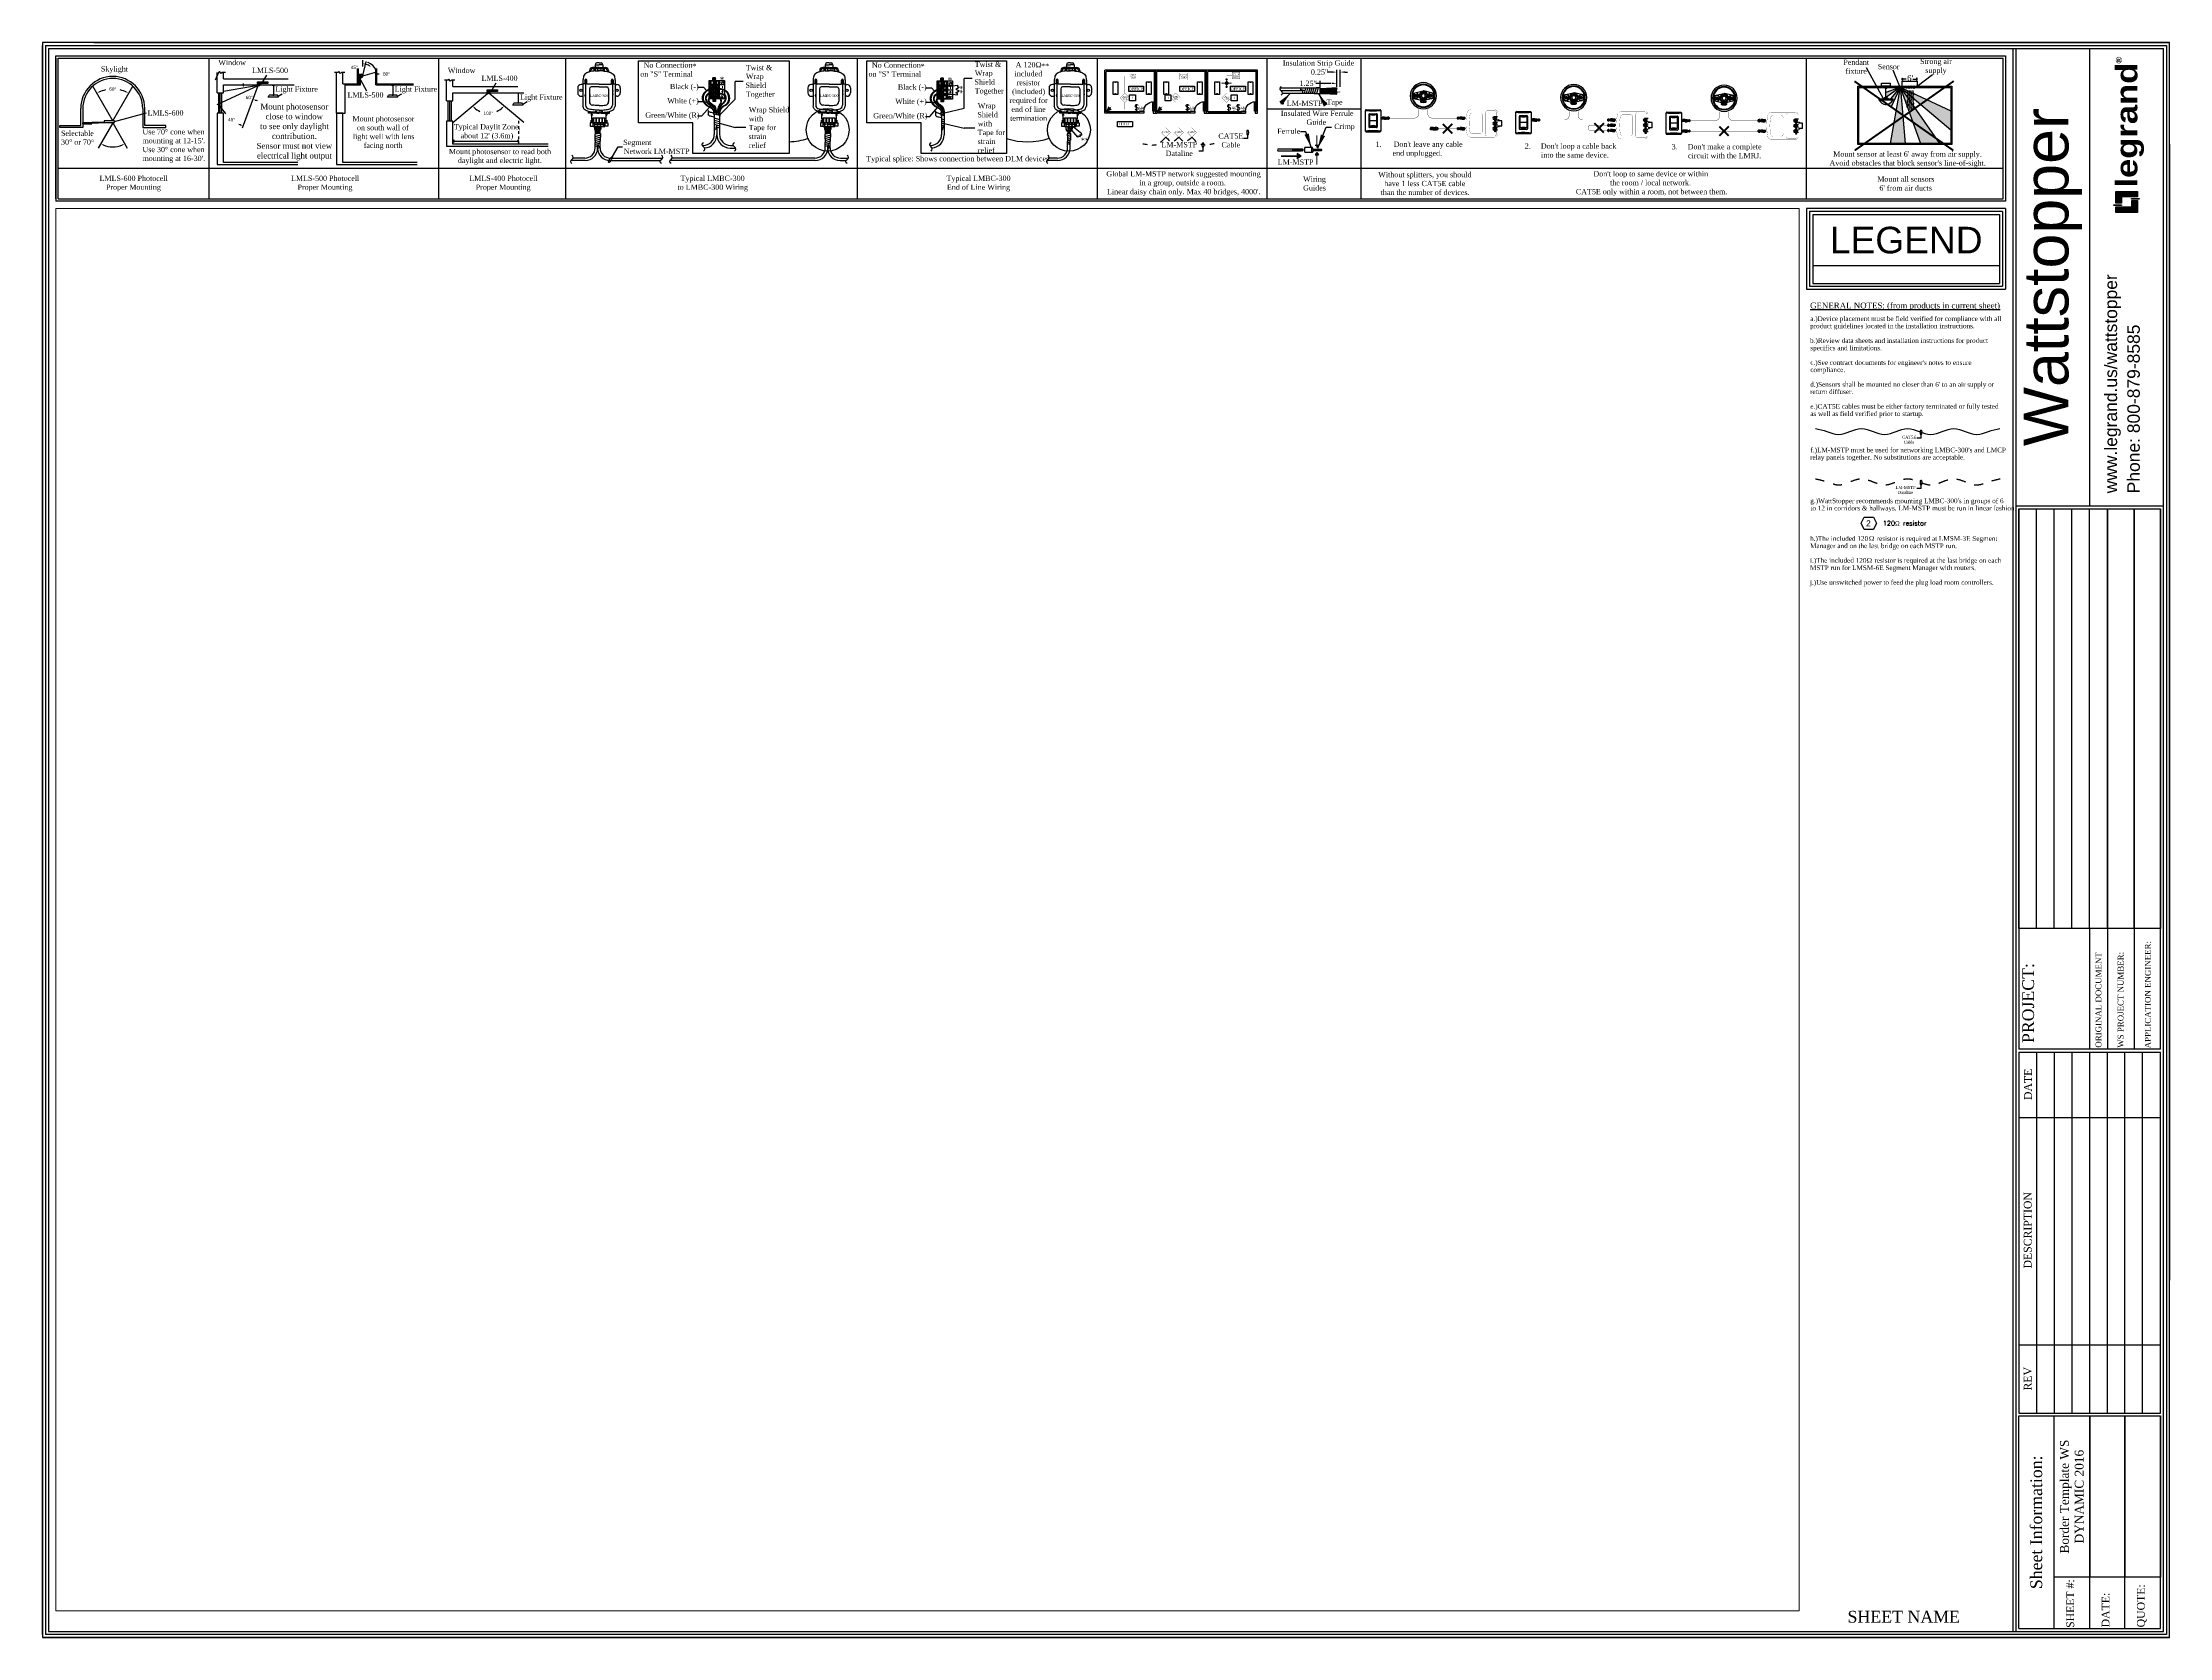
# Paper-space layout 'COMPANY 36 X 48' of a CAD drawing. Header units: inches. Extents: x -0.4 to 47.6, y 0 to 36.
import ezdxf
from ezdxf.enums import TextEntityAlignment as Align

# ---------------------------------------------------------------- set-up
doc = ezdxf.new("R2010")
doc.units = ezdxf.units.IN
doc.header["$MEASUREMENT"] = 0
doc.linetypes.add('HIDDEN', pattern=[0.375, 0.25, -0.125])
for name, color, linetype in [('_WS_120_OHM', 160, 'Continuous'), ('_WS_CAT5E', 3, 'Continuous'), ('_WS_LMBC-300', 160, 'Continuous'), ('_WS_LMLS-400', 160, 'Continuous'), ('_WS_LMLS-500', 160, 'Continuous'), ('_WS_LMLS-600', 160, 'Continuous'), ('_WS_LMPL', 160, 'Continuous'), ('_WS_LMRJ', 160, 'Continuous'), ('_WS_LMSM-3E', 160, 'Continuous'), ('_WS_LMSM-6E', 160, 'Continuous'), ('_WS_MSTP', 160, 'HIDDEN'), ('_WS_WattStopper', 160, 'Continuous')]:
    doc.layers.add(name, color=color, linetype=linetype)
doc.layers.add('_WS_Viewport', color=7, linetype='Continuous', plot=False)
doc.styles.add('Arial', font='arial.ttf', dxfattribs={"height": 0.1875})
doc.styles.add('Legrand', font='ariblk.ttf', dxfattribs={"height": 0.1875})
doc.styles.add('ROMANC', font='COMPLEX.SHX')
doc.styles.add('ROMANS', font='ROMANS.shx')
doc.styles.get("Standard").update_dxf_attribs({"font": 'arial.ttf'})
doc.styles.add('WS8th', font='complex.shx', dxfattribs={"height": 0.1875})
doc.styles.add('WSTB', font='times.ttf')
doc.dimstyles.get("Standard").update_dxf_attribs({"dimtxt": 0.18, "dimasz": 0.18, "dimexe": 0.18, "dimexo": 0.0625, "dimgap": 0.09, "dimtad": 0, "dimtih": 1, "dimtoh": 1, "dimdec": 4, "dimzin": 0, "dimdsep": 46, "dimtxsty": 'Standard', "dimcen": 0.09, "dimadec": 0, "dimazin": 0, "dimtfac": 1, "dimtdec": 4, "dimtofl": 0, "dimtmove": 0, "dimatfit": 3, "dimfxl": 1, "dimtolj": 1, "dimtzin": 0, "dimarcsym": 0})
pattern_1 = [(45, (-22.99917, -26.22212), (-0.1961401, 0.1961401), [])]

# ---------------------------------------------------------------- blocks, each defined once
blk = doc.blocks.new('*D22')
at = {"layer": '_WS_LMLS-400', "color": 0, "linetype": 'Continuous', "lineweight": -2, "transparency": 16777216}
for start, end in [(226.2128, 245.7919), (294.2081, 313.7872)]:
    blk.add_arc((10.06, 34.865), 0.461, start, end, dxfattribs=at)
at = {"layer": '_WS_LMLS-400', "color": 0, "linetype": 'Continuous', "transparency": 16777216}
for points in [[(9.735, 34.526), (9.747, 34.537), (9.707, 34.568)], [(10.373, 34.537), (10.385, 34.526), (10.413, 34.568)]]:
    blk.add_solid(points, dxfattribs=at)
at = {"layer": 'Defpoints', "color": 0, "linetype": 'Continuous', "transparency": 16777216}
for p in [(10.043, 34.85), (10.077, 34.85), (9.262, 34.195), (9.928, 34.423), (10.858, 34.195)]:
    blk.add_point(p, dxfattribs=at)
at = {"layer": '_WS_LMLS-400', "color": 0, "linetype": 'Continuous', "transparency": 16777216, "insert": (10.06, 34.403), "char_height": 0.075, "attachment_point": 5}
blk.add_mtext('\\A1;100°', dxfattribs=at)
blk = doc.blocks.new('*D23')
at = {"layer": '_WS_LMLS-600', "color": 0, "linetype": 'Continuous', "lineweight": -2, "transparency": 16777216}
for start, end in [(103.238, 115.9935), (64.0065, 76.762)]:
    blk.add_arc((1.584, 34.235), 0.715, start, end, dxfattribs=at)
at = {"layer": '_WS_LMLS-600', "color": 0, "linetype": 'Continuous', "transparency": 16777216}
for points in [[(1.275, 34.87), (1.267, 34.885), (1.227, 34.854)], [(1.902, 34.885), (1.894, 34.87), (1.942, 34.854)]]:
    blk.add_solid(points, dxfattribs=at)
at = {"layer": 'Defpoints', "color": 0, "linetype": 'Continuous', "transparency": 16777216}
for p in [(1.133, 35.016), (1.709, 34.939), (2.036, 35.016), (1.584, 34.235), (1.584, 34.235)]:
    blk.add_point(p, dxfattribs=at)
at = {"layer": '_WS_LMLS-600', "color": 0, "linetype": 'Continuous', "transparency": 16777216, "insert": (1.584, 34.95), "char_height": 0.075, "attachment_point": 5}
blk.add_mtext('\\A1;60°', dxfattribs=at)
blk = doc.blocks.new('*D24')
at = {"layer": '_WS_LMLS-500', "color": 0, "linetype": 'Continuous', "lineweight": -2, "transparency": 16777216}
for start, end in [(172.6568, 181.2059), (258.304, 266.8531)]:
    blk.add_arc((4.863, 35.029), 0.335, start, end, dxfattribs=at)
at = {"layer": '_WS_LMLS-500', "color": 0, "linetype": 'Continuous', "transparency": 16777216}
for points in [[(4.536, 35.023), (4.52, 35.021), (4.533, 34.972)], [(4.793, 34.692), (4.798, 34.708), (4.747, 34.714)]]:
    blk.add_solid(points, dxfattribs=at)
at = {"layer": 'Defpoints', "color": 0, "linetype": 'Continuous', "transparency": 16777216}
for p in [(4.083, 34.895), (4.572, 34.862), (4.863, 35.029), (4.863, 35.029), (4.511, 34.073)]:
    blk.add_point(p, dxfattribs=at)
at = {"layer": '_WS_LMLS-500', "color": 0, "linetype": 'Continuous', "transparency": 16777216, "insert": (4.664, 34.759), "char_height": 0.075, "attachment_point": 5}
blk.add_mtext('\\A1;60°', dxfattribs=at)
blk = doc.blocks.new('*D25')
at = {"layer": '_WS_LMLS-500', "color": 0, "linetype": 'Continuous', "lineweight": -2, "transparency": 16777216}
for start, end in [(207.7017, 221.1947), (243.7173, 246.8082)]:
    blk.add_arc((4.863, 35.029), 0.972, start, end, dxfattribs=at)
at = {"layer": '_WS_LMLS-500', "color": 0, "linetype": 'Continuous', "transparency": 16777216}
for points in [[(3.995, 34.573), (4.01, 34.581), (3.98, 34.622)], [(4.483, 34.143), (4.477, 34.127), (4.527, 34.117)]]:
    blk.add_solid(points, dxfattribs=at)
at = {"layer": 'Defpoints', "color": 0, "linetype": 'Continuous', "transparency": 16777216}
for p in [(3.938, 34.602), (4.863, 35.029), (4.863, 35.029), (4.116, 34.407), (4.511, 34.073)]:
    blk.add_point(p, dxfattribs=at)
at = {"layer": '_WS_LMLS-500', "color": 0, "linetype": 'Continuous', "transparency": 16777216, "insert": (4.268, 34.26), "char_height": 0.075, "attachment_point": 5}
blk.add_mtext('\\A1;45°', dxfattribs=at)
blk = doc.blocks.new('*D26')
at = {"layer": '_WS_LMLS-500', "color": 0, "linetype": 'Continuous', "lineweight": -2, "transparency": 16777216}
blk.add_line((7.548, 35.291), (7.598, 35.291), dxfattribs=at)
for start, end in [(25.0284, 67.3588), (7.3588, 16.1936)]:
    blk.add_arc((7.226, 35.249), 0.325, start, end, dxfattribs=at)
at = {"layer": '_WS_LMLS-500', "color": 0, "linetype": 'Continuous', "transparency": 16777216}
for points in [[(7.349, 35.541), (7.354, 35.556), (7.304, 35.564)], [(7.528, 35.389), (7.513, 35.383), (7.538, 35.34)]]:
    blk.add_solid(points, dxfattribs=at)
at = {"layer": 'Defpoints', "color": 0, "linetype": 'Continuous', "transparency": 16777216}
for p in [(7.305, 35.571), (7.226, 35.249), (7.226, 35.249), (7.407, 35.519), (7.545, 35.341)]:
    blk.add_point(p, dxfattribs=at)
at = {"layer": '_WS_LMLS-500', "color": 0, "linetype": 'Continuous', "transparency": 16777216, "insert": (7.762, 35.291), "char_height": 0.075, "attachment_point": 5}
blk.add_mtext('\\A1;60°', dxfattribs=at)
blk = doc.blocks.new('*D21')
at = {"layer": '_WS_LMLS-500', "color": 0, "linetype": 'Continuous', "lineweight": -2, "transparency": 16777216}
blk.add_line((7.226, 35.456), (7.226, 35.599), dxfattribs=at)
blk.add_arc((7.226, 35.249), 0.27, 55.619, 79.381, dxfattribs=at)
at = {"layer": '_WS_LMLS-500', "color": 0, "linetype": 'Continuous', "transparency": 16777216}
for points in [[(7.275, 35.506), (7.277, 35.523), (7.226, 35.519)], [(7.384, 35.478), (7.374, 35.466), (7.417, 35.44)]]:
    blk.add_solid(points, dxfattribs=at)
at = {"layer": 'Defpoints', "color": 0, "linetype": 'Continuous', "transparency": 16777216}
for p in [(7.226, 35.394), (7.226, 35.249), (7.226, 35.249), (7.362, 35.483), (7.454, 35.476)]:
    blk.add_point(p, dxfattribs=at)
at = {"layer": '_WS_LMLS-500', "color": 0, "linetype": 'Continuous', "transparency": 16777216, "insert": (7.036, 35.441), "char_height": 0.075, "attachment_point": 5}
blk.add_mtext('\\A1;45°', dxfattribs=at)
blk = doc.blocks.new('*U20')
at = {"layer": '_WS_LMBC-300', "linetype": 'Continuous'}
for points in [[(26.6131, 35.08226), (26.64332, 35.09233), (26.64332, 35.07219)], [(26.66346, 35.08226), (26.72043, 35.02529), (26.77739, 35.08226), (26.72043, 35.13923)], [(26.79754, 35.09233), (26.82775, 35.08226), (26.79754, 35.07219)], [(26.72043, 34.97494), (26.71035, 35.00515), (26.7305, 35.00515)], [(24.04903, 34.54708), (24.00258, 34.43556), (24.11448, 34.4811)], [(24.10147, 34.51532), (24.08315, 34.53379), (24.12266, 34.55466)], [(25.19689, 34.54711), (25.15044, 34.43559), (25.26233, 34.48113)], [(25.24933, 34.51536), (25.231, 34.53383), (25.27052, 34.5547)]]:
    blk.add_hatch(color=256, dxfattribs=at).paths.add_polyline_path(points)
at = {"layer": '_WS_LMBC-300'}
for points in [[(26.6131, 35.08226), (26.64332, 35.09233), (26.64332, 35.07219)], [(26.66346, 35.08226), (26.72043, 35.02529), (26.77739, 35.08226), (26.72043, 35.13923)], [(26.71035, 35.15937), (26.72043, 35.18958), (26.7305, 35.15937)], [(26.79754, 35.09233), (26.82775, 35.08226), (26.79754, 35.07219)], [(26.72043, 34.97494), (26.71035, 35.00515), (26.7305, 35.00515)]]:
    blk.add_hatch(color=256, dxfattribs=at).paths.add_polyline_path(points)
at = {"layer": '_WS_LMBC-300', "linetype": 'Continuous'}
h = blk.add_hatch(color=256, dxfattribs=at)
h.dxf.hatch_style = 1
edge = h.paths.add_edge_path()
edge.add_spline(control_points=[(15.16688, 34.43147), (15.16688, 34.43147), (15.16688, 34.43147), (15.16688, 34.43147), (15.16244, 34.44552), (15.1535, 34.47382), (15.12331, 34.51212), (15.10622, 34.52409), (15.05806, 34.55154), (15.02535, 34.56507), (14.97511, 34.60285), (14.95501, 34.62463), (14.92296, 34.67401), (14.91052, 34.70158), (14.90257, 34.75797), (14.90757, 34.78751), (14.92933, 34.84146), (14.94649, 34.86501), (14.98964, 34.90417), (15.01398, 34.92138), (15.03978, 34.93884), (15.04111, 34.93974), (15.04244, 34.94063)], knot_values=[3.53207798, 3.53207798, 3.53207798, 3.53207798, 3.5321085, 3.5321085, 3.5321085, 3.80344175, 3.80344175, 4.00389838, 4.00389838, 4.33080153, 4.33080153, 4.62406443, 4.62406443, 4.91453944, 4.91453944, 5.20501444, 5.20501444, 5.49548945, 5.49548945, 5.78596446, 5.78596446, 5.80175255, 5.80175255, 5.80175255, 5.80175255], weights=[1, 1, 1, 1, 1, 1, 1, 1, 1, 1, 1, 1, 1, 1, 1, 1, 1, 1, 1, 1, 1, 1, 1], degree=3, periodic=0)
edge.add_spline(control_points=[(15.04244, 34.94063), (15.05816, 34.95114), (15.07415, 34.96114), (15.09041, 34.97083)], knot_values=[5.80175255, 5.80175255, 5.80175255, 5.80175255, 5.98768875, 5.98768875, 5.98768875, 5.98768875], weights=[1, 1, 1, 1], degree=3, periodic=0)
edge.add_spline(control_points=[(15.09041, 34.97083), (15.09817, 34.97546), (15.10599, 34.98001), (15.11387, 34.98452)], knot_values=[5.98768875, 5.98768875, 5.98768875, 5.98768875, 6.07643947, 6.07643947, 6.07643947, 6.07643947], weights=[1, 1, 1, 1], degree=3, periodic=0)
edge.add_spline(control_points=[(15.11387, 34.98452), (15.11582, 34.98564), (15.11695, 34.98758), (15.11696, 34.98982), (15.11697, 34.99207), (15.11586, 34.99402), (15.11392, 34.99515), (15.11197, 34.99628), (15.10973, 34.99629), (15.10778, 34.99518)], knot_values=[6.07643947, 6.07643947, 6.07643947, 6.07643947, 7.12363702, 7.12363702, 7.12363702, 8.17083457, 8.17083457, 8.17083457, 9.21803212, 9.21803212, 9.21803212, 9.21803212], weights=[1, 0.9106836, 0.9106836, 1, 0.9106836, 0.9106836, 1, 0.9106836, 0.9106836, 1], degree=3, periodic=0)
edge.add_spline(control_points=[(15.10778, 34.99518), (15.09732, 34.9892), (15.08688, 34.98308), (15.07651, 34.9768)], knot_values=[0, 0, 0, 0, 0.1177624, 0.1177624, 0.1177624, 0.1177624], weights=[1, 1, 1, 1], degree=3, periodic=0)
edge.add_spline(control_points=[(15.07651, 34.9768), (15.06504, 34.96986), (15.05365, 34.96272), (15.04244, 34.95536)], knot_values=[0.1177624, 0.1177624, 0.1177624, 0.1177624, 0.24810191, 0.24810191, 0.24810191, 0.24810191], weights=[1, 1, 1, 1], degree=3, periodic=0)
edge.add_spline(control_points=[(15.04244, 34.95536), (15.03886, 34.95301), (15.0353, 34.95063), (15.00711, 34.93156), (14.98266, 34.91435), (14.93767, 34.87365), (14.91898, 34.84832), (14.8957, 34.79116), (14.89014, 34.75956), (14.89838, 34.69845), (14.91142, 34.66949), (14.94451, 34.61802), (14.9652, 34.59531), (15.02322, 34.55086), (15.06595, 34.53563), (15.11663, 34.50122), (15.13055, 34.4858), (15.14756, 34.45101), (15.15301, 34.43461), (15.15338, 34.43311)], knot_values=[0.24810191, 0.24810191, 0.24810191, 0.24810191, 0.28972414, 0.28972414, 0.57944829, 0.57944829, 0.86917243, 0.86917243, 1.15889658, 1.15889658, 1.44862072, 1.44862072, 1.73834486, 1.73834486, 2.13639312, 2.13639312, 2.36718154, 2.36718154, 2.5321085, 2.5321085, 2.5321085, 2.5321085], weights=[1, 1, 1, 1, 1, 1, 1, 1, 1, 1, 1, 1, 1, 1, 1, 1, 1, 1, 1, 1], degree=3, periodic=0)
edge.add_spline(control_points=[(15.15338, 34.43311), (15.15474, 34.43294), (15.1562, 34.43276), (15.15766, 34.43259)], knot_values=[2.5321085, 2.5321085, 2.5321085, 2.5321085, 2.83225559, 2.83225559, 2.83225559, 2.83225559], weights=[1, 1, 1, 1], degree=3, periodic=0)
edge.add_spline(control_points=[(15.15766, 34.43259), (15.15863, 34.43247), (15.1596, 34.43235), (15.16056, 34.43224)], knot_values=[2.83225559, 2.83225559, 2.83225559, 2.83225559, 3.0321085, 3.0321085, 3.0321085, 3.0321085], weights=[1, 1, 1, 1], degree=3, periodic=0)
edge.add_spline(control_points=[(15.16056, 34.43224), (15.16222, 34.43204), (15.16381, 34.43184), (15.1652, 34.43167)], knot_values=[3.0321085, 3.0321085, 3.0321085, 3.0321085, 3.38165362, 3.38165362, 3.38165362, 3.38165362], weights=[1, 1, 1, 1], degree=3, periodic=0)
edge.add_spline(control_points=[(15.1652, 34.43167), (15.16555, 34.43163), (15.16589, 34.43159), (15.16621, 34.43155)], knot_values=[3.38165362, 3.38165362, 3.38165362, 3.38165362, 3.4696085, 3.4696085, 3.4696085, 3.4696085], weights=[1, 1, 1, 1], degree=3, periodic=0)
edge = h.paths.add_edge_path()
edge.add_spline(control_points=[(15.39265, 34.91791), (15.39827, 34.91523), (15.40373, 34.91229), (15.43435, 34.89332), (15.45279, 34.86874), (15.47834, 34.81217), (15.48578, 34.78198), (15.48851, 34.72119), (15.48376, 34.68896), (15.46372, 34.64132), (15.45245, 34.62456), (15.42256, 34.59953), (15.40383, 34.5903), (15.36399, 34.56897), (15.34327, 34.55552), (15.30929, 34.52147), (15.29573, 34.50133), (15.27785, 34.45973), (15.27224, 34.43866), (15.26712, 34.41934)], knot_values=[7.47498491, 7.47498491, 7.47498491, 7.47498491, 7.53773793, 7.53773793, 7.84187613, 7.84187613, 8.14601433, 8.14601433, 8.45015252, 8.45015252, 8.65568003, 8.65568003, 8.86120754, 8.86120754, 9.08627852, 9.08627852, 9.3113495, 9.3113495, 9.51906889, 9.51906889, 9.51906889, 9.51906889], weights=[1, 1, 1, 1, 1, 1, 1, 1, 1, 1, 1, 1, 1, 1, 1, 1, 1, 1, 1, 1], degree=3, periodic=0)
edge.add_spline(control_points=[(15.26712, 34.41934), (15.26943, 34.41906), (15.27182, 34.41878), (15.27424, 34.41848)], knot_values=[0, 0, 0, 0, 0.58445575, 0.58445575, 0.58445575, 0.58445575], weights=[1, 1, 1, 1], degree=3, periodic=0)
edge.add_spline(control_points=[(15.27424, 34.41848), (15.275, 34.41839), (15.27578, 34.4183), (15.27655, 34.4182)], knot_values=[0.58445575, 0.58445575, 0.58445575, 0.58445575, 0.77007582, 0.77007582, 0.77007582, 0.77007582], weights=[1, 1, 1, 1], degree=3, periodic=0)
edge.add_spline(control_points=[(15.27655, 34.4182), (15.27698, 34.41815), (15.27742, 34.4181), (15.27786, 34.41804)], knot_values=[0.77007582, 0.77007582, 0.77007582, 0.77007582, 0.875, 0.875, 0.875, 0.875], weights=[1, 1, 1, 1], degree=3, periodic=0)
edge.add_spline(control_points=[(15.27786, 34.41804), (15.27812, 34.41801), (15.27838, 34.41798), (15.27864, 34.41795)], knot_values=[0.875, 0.875, 0.875, 0.875, 0.9375, 0.9375, 0.9375, 0.9375], weights=[1, 1, 1, 1], degree=3, periodic=0)
edge.add_spline(control_points=[(15.27942, 34.41786), (15.27942, 34.41786), (15.27942, 34.41786), (15.27942, 34.41786), (15.28441, 34.43661), (15.2895, 34.45507), (15.31064, 34.50608), (15.33529, 34.53512), (15.39806, 34.5758), (15.43718, 34.58884), (15.48638, 34.64987), (15.4977, 34.6919), (15.5005, 34.75584), (15.49767, 34.78017), (15.48521, 34.82761), (15.47581, 34.85119), (15.44905, 34.89317), (15.43095, 34.91092), (15.40396, 34.92611), (15.39835, 34.92889), (15.39265, 34.93142)], knot_values=[0.99996948, 0.99996948, 0.99996948, 0.99996948, 1, 1, 1, 1.18776011, 1.18776011, 1.5573683, 1.5573683, 1.92697648, 1.92697648, 2.29658466, 2.29658466, 2.52861399, 2.52861399, 2.76064331, 2.76064331, 2.99267263, 2.99267263, 3.05170413, 3.05170413, 3.05170413, 3.05170413], weights=[1, 1, 1, 1, 1, 1, 1, 1, 1, 1, 1, 1, 1, 1, 1, 1, 1, 1, 1, 1, 1], degree=3, periodic=0)
edge.add_spline(control_points=[(15.39265, 34.93142), (15.38636, 34.93422), (15.37996, 34.93671), (15.37349, 34.93898)], knot_values=[3.05170413, 3.05170413, 3.05170413, 3.05170413, 3.11678512, 3.11678512, 3.11678512, 3.11678512], weights=[1, 1, 1, 1], degree=3, periodic=0)
edge.add_spline(control_points=[(15.37349, 34.93898), (15.35821, 34.94435), (15.34259, 34.94845), (15.30995, 34.95661), (15.29271, 34.96063), (15.27591, 34.96574)], knot_values=[3.11678512, 3.11678512, 3.11678512, 3.11678512, 3.27054902, 3.27054902, 3.44494204, 3.44494204, 3.44494204, 3.44494204], weights=[1, 1, 1, 1, 1, 1], degree=3, periodic=0)
edge.add_spline(control_points=[(15.27591, 34.96574), (15.27282, 34.96669), (15.26975, 34.96766), (15.25816, 34.97154), (15.24993, 34.97491), (15.24184, 34.97868)], knot_values=[3.44494204, 3.44494204, 3.44494204, 3.44494204, 3.47702122, 3.47702122, 3.56652123, 3.56652123, 3.56652123, 3.56652123], weights=[1, 1, 1, 1, 1, 1], degree=3, periodic=0)
edge.add_spline(control_points=[(15.24184, 34.97868), (15.23128, 34.98359), (15.22098, 34.98918), (15.2106, 34.99517)], knot_values=[3.56652123, 3.56652123, 3.56652123, 3.56652123, 3.68349342, 3.68349342, 3.68349342, 3.68349342], weights=[1, 1, 1, 1], degree=3, periodic=0)
edge.add_spline(control_points=[(15.2106, 34.99517), (15.20865, 34.99629), (15.2064, 34.99629), (15.20446, 34.99516), (15.20251, 34.99404), (15.20139, 34.99209), (15.20139, 34.98985), (15.2014, 34.9876), (15.20252, 34.98565), (15.20447, 34.98453)], knot_values=[3.68349342, 3.68349342, 3.68349342, 3.68349342, 4.73069097, 4.73069097, 4.73069097, 5.77788852, 5.77788852, 5.77788852, 6.82508607, 6.82508607, 6.82508607, 6.82508607], weights=[1, 0.9106836, 0.9106836, 1, 0.9106836, 0.9106836, 1, 0.9106836, 0.9106836, 1], degree=3, periodic=0)
edge.add_spline(control_points=[(15.20447, 34.98453), (15.21269, 34.97979), (15.22117, 34.97514), (15.22987, 34.97083)], knot_values=[6.82508607, 6.82508607, 6.82508607, 6.82508607, 6.91781669, 6.91781669, 6.91781669, 6.91781669], weights=[1, 1, 1, 1], degree=3, periodic=0)
edge.add_spline(control_points=[(15.22987, 34.97083), (15.24032, 34.96566), (15.2511, 34.96099), (15.26672, 34.95572), (15.27131, 34.95429), (15.27591, 34.95293)], knot_values=[6.91781669, 6.91781669, 6.91781669, 6.91781669, 7.0293429, 7.0293429, 7.07563731, 7.07563731, 7.07563731, 7.07563731], weights=[1, 1, 1, 1, 1, 1], degree=3, periodic=0)
edge.add_spline(control_points=[(15.27591, 34.95293), (15.29162, 34.94829), (15.3074, 34.94458), (15.32527, 34.94013), (15.32754, 34.93956), (15.32981, 34.93898)], knot_values=[7.07563731, 7.07563731, 7.07563731, 7.07563731, 7.23359974, 7.23359974, 7.25656636, 7.25656636, 7.25656636, 7.25656636], weights=[1, 1, 1, 1, 1, 1], degree=3, periodic=0)
edge.add_spline(control_points=[(15.32981, 34.93898), (15.35142, 34.93348), (15.37306, 34.92724), (15.39265, 34.91791)], knot_values=[7.25656636, 7.25656636, 7.25656636, 7.25656636, 7.47498491, 7.47498491, 7.47498491, 7.47498491], weights=[1, 1, 1, 1], degree=3, periodic=0)
h = blk.add_hatch(color=256, dxfattribs=at)
h.dxf.hatch_style = 1
edge = h.paths.add_edge_path()
edge.add_spline(control_points=[(20.31025, 34.42225), (20.30687, 34.43296), (20.29793, 34.46126), (20.26774, 34.49956), (20.25065, 34.51153), (20.20249, 34.53898), (20.16979, 34.55251), (20.11955, 34.5903), (20.09944, 34.61207), (20.06739, 34.66145), (20.05496, 34.68902), (20.047, 34.74541), (20.05201, 34.77495), (20.07376, 34.8289), (20.09092, 34.85245), (20.13407, 34.89161), (20.15841, 34.90882), (20.18421, 34.92628), (20.18554, 34.92718), (20.18688, 34.92807)], knot_values=[3.5321085, 3.5321085, 3.5321085, 3.5321085, 3.80344175, 3.80344175, 4.00389838, 4.00389838, 4.33080153, 4.33080153, 4.62406443, 4.62406443, 4.91453944, 4.91453944, 5.20501444, 5.20501444, 5.49548945, 5.49548945, 5.78596446, 5.78596446, 5.80175255, 5.80175255, 5.80175255, 5.80175255], weights=[1, 1, 1, 1, 1, 1, 1, 1, 1, 1, 1, 1, 1, 1, 1, 1, 1, 1, 1, 1], degree=3, periodic=0)
edge.add_spline(control_points=[(20.18688, 34.92807), (20.21009, 34.9436), (20.23392, 34.95801), (20.25831, 34.97196)], knot_values=[5.80175255, 5.80175255, 5.80175255, 5.80175255, 6.07643947, 6.07643947, 6.07643947, 6.07643947], weights=[1, 1, 1, 1], degree=3, periodic=0)
edge.add_spline(control_points=[(20.25831, 34.97196), (20.26026, 34.97308), (20.26139, 34.97502), (20.2614, 34.97727), (20.26141, 34.97951), (20.26029, 34.98146), (20.25835, 34.98259), (20.25641, 34.98372), (20.25416, 34.98373), (20.25221, 34.98262)], knot_values=[6.07643947, 6.07643947, 6.07643947, 6.07643947, 7.12363702, 7.12363702, 7.12363702, 8.17083457, 8.17083457, 8.17083457, 9.21803212, 9.21803212, 9.21803212, 9.21803212], weights=[1, 0.9106836, 0.9106836, 1, 0.9106836, 0.9106836, 1, 0.9106836, 0.9106836, 1], degree=3, periodic=0)
edge.add_spline(control_points=[(20.25221, 34.98262), (20.23018, 34.97002), (20.20822, 34.95681), (20.18688, 34.9428)], knot_values=[0, 0, 0, 0, 0.24810191, 0.24810191, 0.24810191, 0.24810191], weights=[1, 1, 1, 1], degree=3, periodic=0)
edge.add_spline(control_points=[(20.18688, 34.9428), (20.1833, 34.94045), (20.17974, 34.93808), (20.15154, 34.919), (20.1271, 34.90179), (20.0821, 34.86109), (20.06342, 34.83576), (20.04013, 34.7786), (20.03457, 34.747), (20.04282, 34.6859), (20.05585, 34.65693), (20.08895, 34.60546), (20.10963, 34.58275), (20.16765, 34.5383), (20.21038, 34.52307), (20.26106, 34.48866), (20.27499, 34.47325), (20.29199, 34.43845), (20.29744, 34.42205), (20.29675, 34.42388)], knot_values=[0.24810191, 0.24810191, 0.24810191, 0.24810191, 0.28972414, 0.28972414, 0.57944829, 0.57944829, 0.86917243, 0.86917243, 1.15889658, 1.15889658, 1.44862072, 1.44862072, 1.73834486, 1.73834486, 2.13639312, 2.13639312, 2.36718154, 2.36718154, 2.5321085, 2.5321085, 2.5321085, 2.5321085], weights=[1, 1, 1, 1, 1, 1, 1, 1, 1, 1, 1, 1, 1, 1, 1, 1, 1, 1, 1, 1], degree=3, periodic=0)
edge.add_spline(control_points=[(20.29675, 34.42388), (20.3013, 34.42333), (20.30684, 34.42266), (20.31025, 34.42225)], knot_values=[2.5321085, 2.5321085, 2.5321085, 2.5321085, 3.5321085, 3.5321085, 3.5321085, 3.5321085], weights=[1, 1, 1, 1], degree=3, periodic=0)
h = blk.add_hatch(color=256, dxfattribs=at)
h.dxf.hatch_style = 1
h.paths.add_polyline_path([(12.3939, 34.39295), (12.3768, 34.36326), (12.41101, 34.36326)])
h = blk.add_hatch(color=256, dxfattribs=at)
h.dxf.hatch_style = 1
h.paths.add_polyline_path([(12.72172, 34.39295), (12.70462, 34.36326), (12.73882, 34.36326)])
h = blk.add_hatch(color=256, dxfattribs=at)
h.dxf.hatch_style = 1
h.paths.add_polyline_path([(17.58619, 34.39295), (17.56909, 34.36326), (17.60329, 34.36326)])
h = blk.add_hatch(color=256, dxfattribs=at)
h.dxf.hatch_style = 1
h.paths.add_polyline_path([(17.914, 34.39295), (17.8969, 34.36326), (17.93111, 34.36326)])
h = blk.add_hatch(color=256, dxfattribs=at)
h.dxf.hatch_style = 1
h.paths.add_polyline_path([(23.03086, 34.39295), (23.01376, 34.36326), (23.04796, 34.36326)])
h = blk.add_hatch(color=256, dxfattribs=at)
h.dxf.hatch_style = 1
h.paths.add_polyline_path([(23.35868, 34.39295), (23.34158, 34.36326), (23.37578, 34.36326)])
at = {"layer": '_WS_LMLS-600', "linetype": 'Continuous'}
h = blk.add_hatch(color=256, dxfattribs=at)
h.dxf.hatch_style = 1
h.paths.add_polyline_path([(0.95205, 34.1839), (0.90847, 34.1839), (0.90847, 34.16552), (0.95205, 34.16552)])
at = {"layer": '_WS_MSTP', "linetype": 'Continuous'}
h = blk.add_hatch(color=256, dxfattribs=at)
h.dxf.hatch_style = 1
edge = h.paths.add_edge_path()
edge.add_spline(control_points=[(29.20847, 34.92929), (29.20849, 34.93131), (29.20851, 34.93333), (29.20853, 34.93536)], knot_values=[0, 0, 0, 0, 0.5, 0.5, 0.5, 0.5], weights=[1, 1, 1, 1], degree=3, periodic=0)
edge.add_spline(control_points=[(29.20853, 34.93536), (29.1629, 34.93574), (29.11695, 34.93698), (29.02375, 34.93314), (28.97677, 34.92893), (28.8974, 34.92703), (28.86445, 34.92801), (28.8294, 34.92801)], knot_values=[3.25134823, 3.25134823, 3.25134823, 3.25134823, 3.70334288, 3.70334288, 4.16725832, 4.16725832, 4.5015837, 4.5015837, 4.5015837, 4.5015837], weights=[1, 1, 1, 1, 1, 1, 1, 1], degree=3, periodic=0)
edge.add_line((28.8294, 34.92801), (28.8294, 34.91587))
edge.add_spline(control_points=[(28.8294, 34.91587), (28.86409, 34.91587), (28.89707, 34.9149), (28.97722, 34.91679), (29.02424, 34.921), (29.11679, 34.92484), (29.16248, 34.92361), (29.20842, 34.92322)], knot_values=[1, 1, 1, 1, 1.3331283, 1.3331283, 1.79685888, 1.79685888, 2.25023523, 2.25023523, 2.25023523, 2.25023523], weights=[1, 1, 1, 1, 1, 1, 1, 1], degree=3, periodic=0)
edge.add_spline(control_points=[(29.20842, 34.92322), (29.20844, 34.92524), (29.20846, 34.92727), (29.20847, 34.92929)], knot_values=[0.5, 0.5, 0.5, 0.5, 1, 1, 1, 1], weights=[1, 1, 1, 1], degree=3, periodic=0)
h = blk.add_hatch(color=256, dxfattribs=at)
h.dxf.hatch_style = 1
edge = h.paths.add_edge_path()
edge.add_spline(control_points=[(28.8294, 34.85275), (28.86654, 34.85269), (28.9016, 34.85301), (28.99058, 34.84948), (29.045, 34.84419), (29.13574, 34.8396), (29.17205, 34.83872), (29.20835, 34.838)], knot_values=[2.25066044, 2.25066044, 2.25066044, 2.25066044, 2.60767335, 2.60767335, 3.14232955, 3.14232955, 3.50132088, 3.50132088, 3.50132088, 3.50132088], weights=[1, 1, 1, 1, 1, 1, 1, 1], degree=3, periodic=0)
edge.add_spline(control_points=[(29.20835, 34.838), (29.20843, 34.84205), (29.20851, 34.84609), (29.20859, 34.85014)], knot_values=[1.25066044, 1.25066044, 1.25066044, 1.25066044, 2.25066044, 2.25066044, 2.25066044, 2.25066044], weights=[1, 1, 1, 1], degree=3, periodic=0)
edge.add_spline(control_points=[(29.20859, 34.85014), (29.17241, 34.85085), (29.13631, 34.85173), (29.04596, 34.85629), (28.99132, 34.86161), (28.90147, 34.86514), (28.86632, 34.86482), (28.82942, 34.86489)], knot_values=[0, 0, 0, 0, 0.35812153, 0.35812153, 0.89513817, 0.89513817, 1.25066044, 1.25066044, 1.25066044, 1.25066044], weights=[1, 1, 1, 1, 1, 1, 1, 1], degree=3, periodic=0)
edge.add_spline(control_points=[(28.82942, 34.86489), (28.82942, 34.86084), (28.82941, 34.8568), (28.8294, 34.85275)], knot_values=[3.50132088, 3.50132088, 3.50132088, 3.50132088, 4.50132088, 4.50132088, 4.50132088, 4.50132088], weights=[1, 1, 1, 1], degree=3, periodic=0)
h = blk.add_hatch(color=256, dxfattribs=at)
h.dxf.hatch_style = 1
h.paths.add_polyline_path([(28.72231, 33.68512), (28.79372, 33.68512), (28.75801, 33.63126)])
h = blk.add_hatch(color=256, dxfattribs=at)
h.dxf.hatch_style = 1
h.paths.add_polyline_path([(28.31437, 33.49638), (28.31437, 33.37725), (28.40422, 33.43682)])
h = blk.add_hatch(color=256, dxfattribs=at)
h.dxf.hatch_style = 1
h.paths.add_polyline_path([(28.72231, 33.46689), (28.79372, 33.46689), (28.75801, 33.52075)])
at = {"layer": '_WS_WattStopper', "linetype": 'Continuous'}
h = blk.add_hatch(dxfattribs=at)
h.set_pattern_fill('ANSI31', color=256, scale=2.219071)
h.set_pattern_definition(pattern_1)
h.paths.add_polyline_path([(41.6943, 35.01342), (41.6943, 35.08468), (41.49952, 35.08468), (41.49952, 35.01342)])
h = blk.add_hatch(color=256, dxfattribs=at)
h.dxf.hatch_style = 1
h.paths.add_polyline_path([(41.97612, 35.19542), (41.96549, 35.19542), (41.96549, 35.15078), (41.97612, 35.15078)])
h = blk.add_hatch(color=256, dxfattribs=at)
h.dxf.hatch_style = 1
h.paths.add_polyline_path([(42.29423, 35.15078), (42.30486, 35.15078), (42.30486, 35.19542), (42.29423, 35.19542)])
h = blk.add_hatch(color=256, dxfattribs=at)
h.dxf.hatch_style = 2
h.paths.add_polyline_path([(41.58996, 34.60235), (41.61143, 34.60235), (41.60171, 34.59366)])
h = blk.add_hatch(color=256, dxfattribs=at)
h.dxf.hatch_style = 1
h.paths.add_polyline_path([(41.95461, 34.97391, -0.06554346), (41.94974, 34.96627), (43.06561, 34.02994), (43.06561, 34.45584)])
h.paths.add_polyline_path([(41.94306, 34.96014, -0.06554346), (41.93502, 34.95596), (42.38418, 33.72189), (42.81009, 33.72189)])
h.paths.add_polyline_path([(41.92617, 34.954, -0.06554346), (41.91712, 34.95439), (41.6998, 33.72189), (42.03397, 33.72189)])
h.paths.add_polyline_path([(41.90848, 34.95712, -0.06554346), (41.90084, 34.96199), (41.70246, 34.72557), (41.75459, 34.72557), (41.75459, 34.69967, -0.23940551), (41.63474, 34.60554), (41.7175, 34.54757)])
h.paths.add_polyline_path([(41.89471, 34.96867, -0.06554346), (41.89053, 34.97671), (41.602, 34.87169), (41.602, 34.77913), (41.61107, 34.77006)])
h = blk.add_hatch(dxfattribs=at)
h.set_pattern_fill('ANSI31', color=256, scale=2.219071)
h.set_pattern_definition(pattern_1)
h.paths.add_polyline_path([(41.95786, 34.98858), (41.88844, 34.98858, 1)])
at = {"layer": '_WS_WattStopper'}
h = blk.add_hatch(color=256, dxfattribs=at)
h.dxf.hatch_style = 1
h.paths.add_polyline_path([(47.27895, 32.16609), (47.27895, 32.43169), (47.14683, 32.43169), (47.14683, 32.28847), (46.78798, 32.28847), (46.78798, 32.16609)])
h.paths.add_polyline_path([(47.14501, 32.48187), (47.14501, 32.46423), (47.31919, 32.46423), (47.31919, 32.48187)])
h.paths.add_polyline_path([(46.92003, 32.32101), (46.92003, 32.33865), (46.74585, 32.33865), (46.74585, 32.32101)])
h.paths.add_polyline_path([(46.91821, 32.51441), (47.27706, 32.51441), (47.27706, 32.63679), (46.7861, 32.63679), (46.7861, 32.37119), (46.91821, 32.37119)])
at = {"layer": '_WS_120_OHM', "linetype": 'Continuous'}
for p, q in [((41.04168, 25.14814), (41.11142, 25.28764)), ((41.11142, 25.00864), (41.04168, 25.14814)), ((41.11142, 25.28764), (41.32067, 25.28764)), ((41.32067, 25.00864), (41.11142, 25.00864)), ((41.32067, 25.28764), (41.39042, 25.14814)), ((41.39042, 25.14814), (41.32067, 25.00864))]:
    blk.add_line(p, q, dxfattribs=at)
at = {"layer": '_WS_CAT5E', "color": 160}
for q in [(42.30123, 27.06875), (42.39377, 27.14738)]:
    blk.add_line((42.39377, 27.06875), q, dxfattribs=at)
blk.add_ellipse((42.39328, 27.20427), major_axis=(0, -0.05692), ratio=0.27911912, dxfattribs=at)
at = {"layer": '_WS_CAT5E'}
blk.add_spline([(40.00891, 27.28981), (40.26917, 27.22103), (40.52943, 27.15224), (40.78969, 27.22103), (41.04995, 27.28981), (41.31021, 27.22103), (41.57047, 27.15224), (41.83073, 27.22103), (42.09099, 27.28981), (42.35125, 27.22103), (42.61151, 27.15224), (42.87177, 27.22103), (43.13203, 27.28981), (43.39229, 27.22103), (43.65255, 27.15224), (43.91281, 27.22103), (44.17307, 27.28981)], degree=3, dxfattribs=at)
at = {"layer": '_WS_LMBC-300', "linetype": 'Continuous'}
for p, q in [((12.55781, 35.54057), (12.5106, 35.54057)), ((12.55781, 35.54057), (12.60502, 35.54057)), ((17.7501, 35.54057), (17.70289, 35.54057)), ((17.7501, 35.54057), (17.7973, 35.54057)), ((23.19477, 35.54057), (23.14756, 35.54057)), ((23.19477, 35.54057), (23.24198, 35.54057)), ((12.19592, 35.05512), (12.1576, 35.05512)), ((12.19592, 35.15233), (12.19592, 34.56407)), ((12.23703, 35.06486), (12.19592, 35.06486)), ((12.27948, 35.14838), (12.23703, 35.14838)), ((12.23703, 35.14838), (12.23703, 35.06486)), ((12.25658, 35.12628), (12.23703, 35.14838)), ((12.27948, 35.14838), (12.25658, 35.12628)), ((12.25658, 35.12628), (12.25658, 34.58292)), ((12.27948, 35.06089), (12.27948, 35.14838)), ((12.55781, 35.06089), (12.27948, 35.06089)), ((12.34613, 35.37035), (12.34613, 35.3385)), ((12.37312, 35.37035), (12.37312, 35.34489)), ((12.55781, 35.43782), (12.4136, 35.43782)), ((12.4136, 35.41083), (12.55781, 35.41083)), ((12.43823, 35.41083), (12.43823, 35.35617)), ((12.47012, 35.50009), (12.47012, 35.43782)), ((12.47012, 35.50009), (12.55781, 35.50009)), ((12.47012, 35.41083), (12.47012, 35.35871)), ((12.47012, 35.35871), (12.55781, 35.35871)), ((12.52024, 35.41083), (12.52024, 35.37039)), ((12.52024, 35.37039), (12.55781, 35.37039)), ((12.6455, 35.50009), (12.55781, 35.50009)), ((12.55781, 35.43782), (12.70202, 35.43782)), ((12.70202, 35.41083), (12.55781, 35.41083)), ((12.59539, 35.37039), (12.55781, 35.37039)), ((12.6455, 35.35871), (12.55781, 35.35871)), ((12.55781, 35.06089), (12.83615, 35.06089)), ((12.59539, 35.41083), (12.59539, 35.37039)), ((12.6455, 35.50009), (12.6455, 35.43782)), ((12.6455, 35.41083), (12.6455, 35.35871)), ((12.67739, 35.41083), (12.67739, 35.35617)), ((12.74251, 35.37035), (12.74251, 35.34489)), ((12.7695, 35.37035), (12.7695, 35.3385)), ((12.83615, 35.06089), (12.83615, 35.14838)), ((12.83615, 35.14838), (12.87859, 35.14838)), ((12.83615, 35.14838), (12.85904, 35.12628)), ((12.85904, 35.12628), (12.87859, 35.14838)), ((12.85904, 35.12628), (12.85904, 34.58292)), ((12.87859, 35.14838), (12.87859, 35.06486)), ((12.87859, 35.06486), (12.91971, 35.06486)), ((12.91971, 35.15233), (12.91971, 34.56407)), ((12.91971, 35.05512), (12.95803, 35.05512)), ((15.04244, 35.14534), (15.15918, 35.14534)), ((15.05331, 35.13421), (15.04244, 35.14534)), ((15.05331, 35.05328), (15.04244, 35.04216)), ((15.15918, 35.04216), (15.04244, 35.04216)), ((15.0921, 35.1183), (15.0829, 35.1183)), ((15.0829, 35.0692), (15.0829, 35.1183)), ((15.0921, 35.0692), (15.0829, 35.0692)), ((15.0921, 35.05328), (15.0921, 35.13421)), ((15.12999, 35.14534), (15.12999, 35.20671)), ((15.18836, 35.20671), (15.12999, 35.20671)), ((15.1309, 35.13421), (15.15918, 35.14534)), ((15.1309, 35.05328), (15.15918, 35.04216)), ((15.13853, 35.16322), (15.17093, 35.19728)), ((15.14743, 35.15476), (15.17982, 35.18882)), ((15.15918, 34.73263), (15.15918, 35.14534)), ((15.15918, 35.14534), (15.27591, 35.14534)), ((15.17004, 35.13421), (15.15918, 35.14534)), ((15.17004, 35.05328), (15.15918, 35.04216)), ((15.27591, 35.04216), (15.15918, 35.04216)), ((15.18836, 35.14534), (15.18836, 35.20671)), ((15.20884, 35.1183), (15.19963, 35.1183)), ((15.19963, 35.0692), (15.19963, 35.1183)), ((15.20884, 35.0692), (15.19963, 35.0692)), ((15.20884, 35.05328), (15.20884, 35.13421)), ((15.24763, 35.13421), (15.27591, 35.14534)), ((15.24763, 35.05328), (15.27591, 35.04216)), ((15.27591, 35.04216), (15.27591, 35.14534)), ((15.27591, 34.96574), (15.27591, 35.04216)), ((15.39265, 35.04216), (15.27591, 35.04216)), ((15.62849, 34.72388), (15.62849, 35.11741)), ((15.80869, 35.11741), (15.62849, 35.11741)), ((17.3882, 35.05512), (17.34988, 35.05512)), ((17.3882, 35.15233), (17.3882, 34.56407)), ((17.42932, 35.06486), (17.3882, 35.06486)), ((17.47176, 35.14838), (17.42932, 35.14838)), ((17.42932, 35.14838), (17.42932, 35.06486)), ((17.44886, 35.12628), (17.42932, 35.14838)), ((17.47176, 35.14838), (17.44886, 35.12628)), ((17.44886, 35.12628), (17.44886, 34.58292)), ((17.47176, 35.06089), (17.47176, 35.14838)), ((17.7501, 35.06089), (17.47176, 35.06089)), ((17.53841, 35.37035), (17.53841, 35.3385)), ((17.5654, 35.37035), (17.5654, 35.34489)), ((17.7501, 35.43782), (17.60588, 35.43782)), ((17.60588, 35.41083), (17.7501, 35.41083)), ((17.63052, 35.41083), (17.63052, 35.35617)), ((17.6624, 35.50009), (17.6624, 35.43782)), ((17.6624, 35.50009), (17.7501, 35.50009)), ((17.6624, 35.41083), (17.6624, 35.35871)), ((17.6624, 35.35871), (17.7501, 35.35871)), ((17.71252, 35.41083), (17.71252, 35.37039)), ((17.71252, 35.37039), (17.7501, 35.37039)), ((17.83779, 35.50009), (17.7501, 35.50009)), ((17.7501, 35.43782), (17.89431, 35.43782)), ((17.89431, 35.41083), (17.7501, 35.41083)), ((17.78767, 35.37039), (17.7501, 35.37039)), ((17.83779, 35.35871), (17.7501, 35.35871)), ((17.7501, 35.06089), (18.02843, 35.06089)), ((17.78767, 35.41083), (17.78767, 35.37039)), ((17.83779, 35.50009), (17.83779, 35.43782)), ((17.83779, 35.41083), (17.83779, 35.35871)), ((17.86967, 35.41083), (17.86967, 35.35617)), ((17.93479, 35.37035), (17.93479, 35.34489)), ((17.96178, 35.37035), (17.96178, 35.3385)), ((18.02843, 35.06089), (18.02843, 35.14838)), ((18.02843, 35.14838), (18.07087, 35.14838)), ((18.02843, 35.14838), (18.05133, 35.12628)), ((18.05133, 35.12628), (18.07087, 35.14838)), ((18.05133, 35.12628), (18.05133, 34.58292)), ((18.07087, 35.14838), (18.07087, 35.06486)), ((18.07087, 35.06486), (18.11199, 35.06486)), ((18.11199, 35.15233), (18.11199, 34.56407)), ((18.11199, 35.05512), (18.15031, 35.05512)), ((20.18688, 35.13278), (20.30361, 35.13278)), ((20.19774, 35.12166), (20.18688, 35.13278)), ((20.19774, 35.04072), (20.18688, 35.0296)), ((20.23654, 35.10574), (20.22733, 35.10574)), ((20.22733, 35.05664), (20.22733, 35.10574)), ((20.23654, 35.05664), (20.22733, 35.05664)), ((20.23654, 35.04072), (20.23654, 35.12166)), ((20.27443, 35.13278), (20.27443, 35.19415)), ((20.3328, 35.19415), (20.27443, 35.19415)), ((20.27533, 35.12166), (20.30361, 35.13278)), ((20.27533, 35.04072), (20.30361, 35.0296)), ((20.28297, 35.15066), (20.31536, 35.18472)), ((20.29186, 35.1422), (20.32426, 35.17627)), ((20.30361, 34.72007), (20.30361, 35.13278)), ((20.30361, 35.13278), (20.42035, 35.13278)), ((20.31448, 35.12166), (20.30361, 35.13278)), ((20.31448, 35.04072), (20.30361, 35.0296)), ((20.3328, 35.13278), (20.3328, 35.19415)), ((20.35327, 35.10574), (20.34407, 35.10574)), ((20.34407, 35.05664), (20.34407, 35.10574)), ((20.35327, 35.05664), (20.34407, 35.05664)), ((20.35327, 35.04072), (20.35327, 35.12166)), ((20.39207, 35.12166), (20.42035, 35.13278)), ((20.39207, 35.04072), (20.42035, 35.0296)), ((20.42035, 35.0296), (20.42035, 35.13278)), ((20.7958, 34.51665), (20.7958, 35.19114)), ((20.97601, 35.19114), (20.7958, 35.19114)), ((22.83288, 35.05512), (22.79456, 35.05512)), ((22.83288, 35.15233), (22.83288, 34.56407)), ((22.87399, 35.06486), (22.83288, 35.06486)), ((22.91644, 35.14838), (22.87399, 35.14838)), ((22.87399, 35.14838), (22.87399, 35.06486)), ((22.89354, 35.12628), (22.87399, 35.14838)), ((22.91644, 35.14838), (22.89354, 35.12628)), ((22.89354, 35.12628), (22.89354, 34.58292)), ((22.91644, 35.06089), (22.91644, 35.14838)), ((23.19477, 35.06089), (22.91644, 35.06089)), ((22.98309, 35.37035), (22.98309, 35.3385)), ((23.01008, 35.37035), (23.01008, 35.34489)), ((23.19477, 35.43782), (23.05056, 35.43782)), ((23.05056, 35.41083), (23.19477, 35.41083)), ((23.07519, 35.41083), (23.07519, 35.35617)), ((23.10708, 35.50009), (23.10708, 35.43782)), ((23.10708, 35.50009), (23.19477, 35.50009)), ((23.10708, 35.41083), (23.10708, 35.35871)), ((23.10708, 35.35871), (23.19477, 35.35871)), ((23.15719, 35.41083), (23.15719, 35.37039)), ((23.15719, 35.37039), (23.19477, 35.37039)), ((23.28246, 35.50009), (23.19477, 35.50009)), ((23.19477, 35.43782), (23.33898, 35.43782)), ((23.33898, 35.41083), (23.19477, 35.41083)), ((23.23235, 35.37039), (23.19477, 35.37039)), ((23.28246, 35.35871), (23.19477, 35.35871)), ((23.19477, 35.06089), (23.4731, 35.06089)), ((23.23235, 35.41083), (23.23235, 35.37039)), ((23.28246, 35.50009), (23.28246, 35.43782)), ((23.28246, 35.41083), (23.28246, 35.35871)), ((23.31435, 35.41083), (23.31435, 35.35617)), ((23.37947, 35.37035), (23.37947, 35.34489)), ((23.40645, 35.37035), (23.40645, 35.3385)), ((23.4731, 35.06089), (23.4731, 35.14838)), ((23.4731, 35.14838), (23.51555, 35.14838)), ((23.4731, 35.14838), (23.496, 35.12628)), ((23.496, 35.12628), (23.51555, 35.14838)), ((23.496, 35.12628), (23.496, 34.58292)), ((23.51555, 35.14838), (23.51555, 35.06486)), ((23.51555, 35.06486), (23.55666, 35.06486)), ((23.55666, 35.15233), (23.55666, 34.56407)), ((23.55666, 35.05512), (23.59498, 35.05512)), ((23.97288, 34.40582), (23.97288, 35.37685)), ((24.00262, 34.43559), (24.00262, 35.34711)), ((24.15787, 34.83015), (24.15787, 35.11563)), ((24.26493, 35.11563), (24.26493, 34.83015)), ((24.91308, 34.83015), (24.91308, 35.11563)), ((25.02013, 35.11563), (25.02013, 34.83015)), ((25.091, 34.44898), (25.091, 35.37685)), ((25.12073, 34.40586), (25.12073, 35.37685)), ((25.15047, 34.43563), (25.15047, 35.34715)), ((25.30573, 34.83019), (25.30573, 35.11566)), ((25.41278, 35.11566), (25.41278, 34.83019)), ((26.06093, 34.83019), (26.06093, 35.11566)), ((26.16799, 35.11566), (26.16799, 34.83019)), ((26.23885, 34.44901), (26.23885, 35.37689)), ((26.26859, 34.40589), (26.26859, 35.37693)), ((26.29833, 34.43567), (26.29833, 35.34719)), ((26.45358, 34.83022), (26.45358, 35.1157)), ((26.56064, 35.1157), (26.56064, 34.83022)), ((26.6131, 35.08226), (26.64332, 35.09233)), ((26.64332, 35.07219), (26.6131, 35.08226)), ((26.64332, 35.07219), (26.64332, 35.09233)), ((26.79754, 35.09233), (26.82775, 35.08226)), ((26.79754, 35.09233), (26.79754, 35.07219)), ((26.82775, 35.08226), (26.79754, 35.07219)), ((27.20879, 34.83022), (27.20879, 35.1157)), ((27.31584, 35.1157), (27.31584, 34.83022)), ((12.07663, 34.97416), (12.07663, 34.86708)), ((12.1576, 34.78611), (12.19592, 34.78611)), ((12.25658, 34.83562), (12.24764, 34.83562)), ((12.25658, 34.77269), (12.24764, 34.77269)), ((12.33991, 34.95622), (12.33991, 34.66678)), ((12.55781, 34.9967), (12.3804, 34.9967)), ((12.55781, 34.9967), (12.73523, 34.9967)), ((12.77571, 34.95622), (12.77571, 34.66678)), ((12.85904, 34.93928), (12.86799, 34.93928)), ((12.85904, 34.87634), (12.86799, 34.87634)), ((12.85904, 34.86351), (12.86799, 34.86351)), ((12.85904, 34.80057), (12.86799, 34.80057)), ((12.95803, 34.78611), (12.91971, 34.78611)), ((13.03899, 34.97416), (13.03899, 34.86708)), ((14.77873, 34.99044), (14.9179, 34.99044)), ((14.77873, 34.66768), (14.9179, 34.66768)), ((14.87913, 34.34493), (15.10837, 34.60616)), ((14.9179, 34.99044), (14.99468, 34.90673)), ((14.9179, 34.66768), (14.99882, 34.65462)), ((15.15918, 34.93898), (15.04244, 34.93898)), ((15.15918, 34.8358), (15.04244, 34.8358)), ((15.12999, 34.73263), (15.12999, 34.67126)), ((15.18836, 34.67126), (15.12999, 34.67126)), ((15.13853, 34.71475), (15.17093, 34.68068)), ((15.14743, 34.7232), (15.17982, 34.68914)), ((15.27591, 34.93898), (15.15918, 34.93898)), ((15.27591, 34.8358), (15.15918, 34.8358)), ((15.27591, 34.73263), (15.15918, 34.73263)), ((15.18836, 34.73263), (15.18836, 34.67126)), ((15.27591, 34.86168), (15.27591, 34.95293)), ((15.32981, 34.93898), (15.27591, 34.93898)), ((15.27591, 34.75797), (15.27591, 34.84892)), ((15.33678, 34.8358), (15.27591, 34.8358)), ((15.27591, 34.74198), (15.27591, 34.73263)), ((15.29149, 34.37583), (15.62849, 34.72388)), ((15.39265, 34.93898), (15.37349, 34.93898)), ((15.39265, 34.8358), (15.37437, 34.8358)), ((17.26891, 34.97416), (17.26891, 34.86708)), ((17.34988, 34.78611), (17.3882, 34.78611)), ((17.44886, 34.83562), (17.43992, 34.83562)), ((17.44886, 34.77269), (17.43992, 34.77269)), ((17.5322, 34.95622), (17.5322, 34.66678)), ((17.7501, 34.9967), (17.57268, 34.9967)), ((17.7501, 34.9967), (17.92751, 34.9967)), ((17.968, 34.95622), (17.968, 34.66678)), ((18.05133, 34.93928), (18.06027, 34.93928)), ((18.05133, 34.87634), (18.06027, 34.87634)), ((18.05133, 34.86351), (18.06027, 34.86351)), ((18.05133, 34.80057), (18.06027, 34.80057)), ((18.15031, 34.78611), (18.11199, 34.78611)), ((18.23128, 34.97416), (18.23128, 34.86708)), ((19.92316, 34.97788), (20.06233, 34.97788)), ((19.92316, 34.65512), (20.06233, 34.65512)), ((20.02357, 34.33237), (20.2528, 34.5936)), ((20.06233, 34.97788), (20.13912, 34.89417)), ((20.06233, 34.65512), (20.14325, 34.64207)), ((20.30361, 35.0296), (20.18688, 35.0296)), ((20.30361, 34.92642), (20.18688, 34.92642)), ((20.30361, 34.82325), (20.18688, 34.82325)), ((20.24818, 34.87262), (20.6471, 34.81591)), ((20.24827, 34.9768), (20.64835, 35.03949)), ((20.27443, 34.72007), (20.27443, 34.6587)), ((20.3328, 34.6587), (20.27443, 34.6587)), ((20.28297, 34.70219), (20.31536, 34.66812)), ((20.29186, 34.71065), (20.32426, 34.67658)), ((20.42035, 35.0296), (20.30361, 35.0296)), ((20.42035, 34.92642), (20.30361, 34.92642)), ((20.42035, 34.82325), (20.30361, 34.82325)), ((20.42035, 34.72007), (20.30361, 34.72007)), ((20.3328, 34.72007), (20.3328, 34.6587)), ((20.42035, 34.95319), (20.42035, 35.0296)), ((20.53708, 35.0296), (20.42035, 35.0296)), ((20.42035, 34.97191), (20.42035, 34.72007)), ((20.42035, 34.84912), (20.42035, 34.94037)), ((20.51789, 34.92642), (20.42035, 34.92642)), ((20.42035, 34.74541), (20.42035, 34.83636)), ((20.52485, 34.82325), (20.42035, 34.82325)), ((20.53708, 34.92642), (20.51793, 34.92642)), ((20.53708, 34.82325), (20.5188, 34.82325)), ((20.61193, 34.86739), (20.68308, 34.90794)), ((20.64727, 34.84672), (20.61193, 34.86739)), ((20.61239, 34.94928), (20.68353, 34.98983)), ((20.61239, 34.94928), (20.68308, 34.90794)), ((20.6471, 34.81591), (20.64727, 34.84672)), ((20.64835, 35.03949), (20.64819, 35.0105)), ((20.64819, 35.0105), (20.68353, 34.98983)), ((22.71359, 34.97416), (22.71359, 34.86708)), ((22.79456, 34.78611), (22.83288, 34.78611)), ((22.89354, 34.83562), (22.8846, 34.83562)), ((22.89354, 34.77269), (22.8846, 34.77269)), ((22.97687, 34.95622), (22.97687, 34.66678)), ((23.19477, 34.9967), (23.01735, 34.9967)), ((23.19477, 34.9967), (23.37219, 34.9967)), ((23.41267, 34.95622), (23.41267, 34.66678)), ((23.496, 34.93928), (23.50494, 34.93928)), ((23.496, 34.87634), (23.50494, 34.87634)), ((23.496, 34.86351), (23.50494, 34.86351)), ((23.496, 34.80057), (23.50494, 34.80057)), ((23.59498, 34.78611), (23.55666, 34.78611)), ((23.67595, 34.97416), (23.67595, 34.86708)), ((24.26493, 34.83015), (24.15787, 34.83015)), ((24.67975, 34.60982), (24.67975, 34.44944)), ((25.02013, 34.83015), (24.91308, 34.83015)), ((25.06721, 34.66308), (25.06721, 34.40586)), ((25.41278, 34.83019), (25.30573, 34.83019)), ((25.8276, 34.60986), (25.8276, 34.44947)), ((26.16799, 34.83019), (26.06093, 34.83019)), ((26.21506, 34.66312), (26.21506, 34.40589)), ((26.56064, 34.83022), (26.45358, 34.83022)), ((26.72043, 34.97494), (26.71035, 35.00515)), ((26.7305, 35.00515), (26.71035, 35.00515)), ((26.7305, 35.00515), (26.72043, 34.97494)), ((26.76494, 34.6099), (26.76494, 34.44951)), ((26.97546, 34.6099), (26.97546, 34.44951)), ((27.31584, 34.83022), (27.20879, 34.83022)), ((12.32069, 34.40285), (12.32069, 34.4449)), ((12.50813, 34.40285), (12.32069, 34.40285)), ((12.3939, 34.39295), (12.3768, 34.36326)), ((12.41101, 34.36326), (12.3768, 34.36326)), ((12.40438, 34.24698), (12.38342, 34.2393)), ((12.3875, 34.24698), (12.38342, 34.24548)), ((12.40438, 34.24079), (12.38342, 34.23311)), ((12.40438, 34.2346), (12.38342, 34.22692)), ((12.40438, 34.22842), (12.38342, 34.22074)), ((12.40438, 34.22223), (12.38342, 34.21455)), ((12.40438, 34.21604), (12.38342, 34.20836)), ((12.40438, 34.20986), (12.38342, 34.20218)), ((12.40438, 34.20367), (12.38342, 34.19599)), ((12.40438, 34.19749), (12.38342, 34.18981)), ((12.40438, 34.1913), (12.39003, 34.18604)), ((12.3939, 34.39295), (12.41101, 34.36326)), ((12.3939, 34.27033), (12.3939, 34.36326)), ((12.42628, 34.18604), (12.42628, 34.29791)), ((12.42628, 34.29791), (12.68934, 34.29791)), ((12.43122, 34.20997), (12.42628, 34.20997)), ((12.43122, 34.20301), (12.42628, 34.20301)), ((12.42628, 34.19232), (12.68934, 34.19232)), ((12.42628, 34.11229), (12.42628, 34.10118)), ((12.42628, 34.10118), (12.68934, 34.10118)), ((12.43122, 34.29791), (12.43122, 34.20301)), ((12.44511, 34.12247), (12.47322, 34.12247)), ((12.44511, 34.12247), (12.44511, 34.1163)), ((12.44511, 34.1163), (12.47322, 34.1163)), ((12.47205, 34.16761), (12.44628, 34.14183)), ((12.47322, 34.12247), (12.47322, 34.1163)), ((12.48075, 34.42366), (12.48075, 34.45046)), ((12.48075, 34.45046), (12.49523, 34.45046)), ((12.48711, 34.29791), (12.48711, 34.20301)), ((12.48711, 34.20997), (12.49205, 34.20997)), ((12.48711, 34.20301), (12.49205, 34.20301)), ((12.49699, 34.20997), (12.49205, 34.20997)), ((12.49699, 34.20301), (12.49205, 34.20301)), ((12.49523, 34.45046), (12.49523, 34.42535)), ((12.49523, 34.42535), (12.50813, 34.42535)), ((12.49699, 34.29791), (12.49699, 34.20301)), ((12.50813, 34.42535), (12.50813, 34.40285)), ((12.50813, 34.42535), (12.55781, 34.42535)), ((12.50813, 34.40285), (12.55781, 34.40285)), ((12.51088, 34.12247), (12.53898, 34.12247)), ((12.51088, 34.12247), (12.51088, 34.1163)), ((12.51088, 34.1163), (12.53898, 34.1163)), ((12.53782, 34.16761), (12.51205, 34.14183)), ((12.53898, 34.12247), (12.53898, 34.1163)), ((12.55287, 34.29791), (12.55287, 34.20301)), ((12.55287, 34.20997), (12.55781, 34.20997)), ((12.55287, 34.20301), (12.55781, 34.20301)), ((12.60749, 34.42535), (12.55781, 34.42535)), ((12.60749, 34.40285), (12.55781, 34.40285)), ((12.56275, 34.20997), (12.55781, 34.20997)), ((12.56275, 34.20301), (12.55781, 34.20301)), ((12.56275, 34.29791), (12.56275, 34.20301)), ((12.57664, 34.12247), (12.60475, 34.12247)), ((12.57664, 34.12247), (12.57664, 34.1163)), ((12.57664, 34.1163), (12.60475, 34.1163)), ((12.60358, 34.16761), (12.57781, 34.14183)), ((12.60475, 34.12247), (12.60475, 34.1163)), ((12.6204, 34.42535), (12.60749, 34.42535)), ((12.60749, 34.42535), (12.60749, 34.40285)), ((12.60749, 34.40285), (12.79493, 34.40285)), ((12.61864, 34.29791), (12.61864, 34.20301)), ((12.61864, 34.20997), (12.62358, 34.20997)), ((12.61864, 34.20301), (12.62358, 34.20301)), ((12.63488, 34.45046), (12.6204, 34.45046)), ((12.6204, 34.45046), (12.6204, 34.42535)), ((12.62852, 34.20997), (12.62358, 34.20997)), ((12.62852, 34.20301), (12.62358, 34.20301)), ((12.62852, 34.29791), (12.62852, 34.20301)), ((12.63488, 34.42366), (12.63488, 34.45046)), ((12.6424, 34.12247), (12.67051, 34.12247)), ((12.6424, 34.12247), (12.6424, 34.1163)), ((12.6424, 34.1163), (12.67051, 34.1163)), ((12.66934, 34.16761), (12.64357, 34.14183)), ((12.67051, 34.12247), (12.67051, 34.1163)), ((12.6844, 34.29791), (12.6844, 34.20301)), ((12.6844, 34.20997), (12.68934, 34.20997)), ((12.6844, 34.20301), (12.68934, 34.20301)), ((12.68934, 34.29791), (12.68934, 34.10118)), ((12.72172, 34.39295), (12.70462, 34.36326)), ((12.73882, 34.36326), (12.70462, 34.36326)), ((12.7322, 34.24698), (12.71124, 34.2393)), ((12.71532, 34.24698), (12.71124, 34.24548)), ((12.7322, 34.24079), (12.71124, 34.23311)), ((12.7322, 34.2346), (12.71124, 34.22692)), ((12.7322, 34.22842), (12.71124, 34.22074)), ((12.7322, 34.22223), (12.71124, 34.21455)), ((12.7322, 34.21604), (12.71124, 34.20836)), ((12.7322, 34.20986), (12.71124, 34.20218)), ((12.7322, 34.20367), (12.71124, 34.19599)), ((12.7322, 34.19749), (12.71124, 34.18981)), ((12.7322, 34.1913), (12.71784, 34.18604)), ((12.72172, 34.39295), (12.73882, 34.36326)), ((12.72172, 34.27033), (12.72172, 34.36326)), ((12.79493, 34.40285), (12.79493, 34.4449)), ((14.67377, 34.18395), (13.44684, 34.18395)), ((14.67377, 33.49619), (14.67377, 34.18395)), ((14.77873, 34.34493), (14.87913, 34.34493)), ((15.02231, 34.4682), (15.02231, 34.38075)), ((15.28153, 34.40142), (15.14874, 34.41743)), ((15.15876, 34.38374), (15.14874, 34.38495)), ((15.15164, 34.43332), (15.28345, 34.41737)), ((15.15164, 34.40084), (15.28345, 34.38489)), ((15.15876, 34.39285), (15.15876, 33.92698)), ((15.15876, 34.39285), (15.27633, 34.35826)), ((15.15876, 34.29846), (15.27633, 34.26386)), ((15.15876, 34.25127), (15.27633, 34.21667)), ((15.15876, 34.20407), (15.27633, 34.16947)), ((15.15876, 34.15688), (15.27633, 34.12228)), ((15.21409, 34.14059), (15.18421, 34.03907)), ((15.20131, 34.09716), (15.27633, 34.07508)), ((15.21134, 34.37738), (15.28345, 34.36866)), ((15.21755, 34.09238), (15.21755, 33.91802)), ((15.27633, 34.35826), (15.27633, 33.92698)), ((15.27633, 34.35328), (15.28345, 34.35242)), ((15.28153, 34.33647), (15.27633, 34.33709)), ((15.27633, 34.1779), (15.62849, 34.08184)), ((15.87472, 34.08184), (15.62849, 34.08184)), ((17.51298, 34.40285), (17.51298, 34.4449)), ((17.70041, 34.40285), (17.51298, 34.40285)), ((17.58619, 34.39295), (17.56909, 34.36326)), ((17.60329, 34.36326), (17.56909, 34.36326)), ((17.59667, 34.24698), (17.57571, 34.2393)), ((17.57978, 34.24698), (17.57571, 34.24548)), ((17.59667, 34.24079), (17.57571, 34.23311)), ((17.59667, 34.2346), (17.57571, 34.22692)), ((17.59667, 34.22842), (17.57571, 34.22074)), ((17.59667, 34.22223), (17.57571, 34.21455)), ((17.59667, 34.21604), (17.57571, 34.20836)), ((17.59667, 34.20986), (17.57571, 34.20218)), ((17.59667, 34.20367), (17.57571, 34.19599)), ((17.59667, 34.19749), (17.57571, 34.18981)), ((17.59667, 34.1913), (17.58231, 34.18604)), ((17.58619, 34.39295), (17.60329, 34.36326)), ((17.58619, 34.27033), (17.58619, 34.36326)), ((17.61857, 34.18604), (17.61857, 34.29791)), ((17.61857, 34.29791), (17.88162, 34.29791)), ((17.62351, 34.20997), (17.61857, 34.20997)), ((17.62351, 34.20301), (17.61857, 34.20301)), ((17.61857, 34.19232), (17.88162, 34.19232)), ((17.61857, 34.11229), (17.61857, 34.10118)), ((17.61857, 34.10118), (17.88162, 34.10118)), ((17.62351, 34.29791), (17.62351, 34.20301)), ((17.6374, 34.12247), (17.6655, 34.12247)), ((17.6374, 34.12247), (17.6374, 34.1163)), ((17.6374, 34.1163), (17.6655, 34.1163)), ((17.66434, 34.16761), (17.63857, 34.14183)), ((17.6655, 34.12247), (17.6655, 34.1163)), ((17.67303, 34.42366), (17.67303, 34.45046)), ((17.67303, 34.45046), (17.68751, 34.45046)), ((17.67939, 34.29791), (17.67939, 34.20301)), ((17.67939, 34.20997), (17.68433, 34.20997)), ((17.67939, 34.20301), (17.68433, 34.20301)), ((17.68927, 34.20997), (17.68433, 34.20997)), ((17.68927, 34.20301), (17.68433, 34.20301)), ((17.68751, 34.45046), (17.68751, 34.42535)), ((17.68751, 34.42535), (17.70041, 34.42535)), ((17.68927, 34.29791), (17.68927, 34.20301)), ((17.70041, 34.42535), (17.70041, 34.40285)), ((17.70041, 34.42535), (17.7501, 34.42535)), ((17.70041, 34.40285), (17.7501, 34.40285)), ((17.70316, 34.12247), (17.73127, 34.12247)), ((17.70316, 34.12247), (17.70316, 34.1163)), ((17.70316, 34.1163), (17.73127, 34.1163)), ((17.7301, 34.16761), (17.70433, 34.14183)), ((17.73127, 34.12247), (17.73127, 34.1163)), ((17.74516, 34.29791), (17.74516, 34.20301)), ((17.74516, 34.20997), (17.7501, 34.20997)), ((17.74516, 34.20301), (17.7501, 34.20301)), ((17.79978, 34.42535), (17.7501, 34.42535)), ((17.79978, 34.40285), (17.7501, 34.40285)), ((17.75504, 34.20997), (17.7501, 34.20997)), ((17.75504, 34.20301), (17.7501, 34.20301)), ((17.75504, 34.29791), (17.75504, 34.20301)), ((17.76892, 34.12247), (17.79703, 34.12247)), ((17.76892, 34.12247), (17.76892, 34.1163)), ((17.76892, 34.1163), (17.79703, 34.1163)), ((17.79586, 34.16761), (17.77009, 34.14183)), ((17.79703, 34.12247), (17.79703, 34.1163)), ((17.81268, 34.42535), (17.79978, 34.42535)), ((17.79978, 34.42535), (17.79978, 34.40285)), ((17.79978, 34.40285), (17.98722, 34.40285)), ((17.81092, 34.29791), (17.81092, 34.20301)), ((17.81092, 34.20997), (17.81586, 34.20997)), ((17.81092, 34.20301), (17.81586, 34.20301)), ((17.82716, 34.45046), (17.81268, 34.45046)), ((17.81268, 34.45046), (17.81268, 34.42535)), ((17.8208, 34.20997), (17.81586, 34.20997)), ((17.8208, 34.20301), (17.81586, 34.20301)), ((17.8208, 34.29791), (17.8208, 34.20301)), ((17.82716, 34.42366), (17.82716, 34.45046)), ((17.83469, 34.12247), (17.86279, 34.12247)), ((17.83469, 34.12247), (17.83469, 34.1163)), ((17.83469, 34.1163), (17.86279, 34.1163)), ((17.86163, 34.16761), (17.83586, 34.14183)), ((17.86279, 34.12247), (17.86279, 34.1163)), ((17.87668, 34.29791), (17.87668, 34.20301)), ((17.87668, 34.20997), (17.88162, 34.20997)), ((17.87668, 34.20301), (17.88162, 34.20301)), ((17.88162, 34.29791), (17.88162, 34.10118)), ((17.914, 34.39295), (17.8969, 34.36326)), ((17.93111, 34.36326), (17.8969, 34.36326)), ((17.92448, 34.24698), (17.90352, 34.2393)), ((17.9076, 34.24698), (17.90352, 34.24548)), ((17.92448, 34.24079), (17.90352, 34.23311)), ((17.92448, 34.2346), (17.90352, 34.22692)), ((17.92448, 34.22842), (17.90352, 34.22074)), ((17.92448, 34.22223), (17.90352, 34.21455)), ((17.92448, 34.21604), (17.90352, 34.20836)), ((17.92448, 34.20986), (17.90352, 34.20218)), ((17.92448, 34.20367), (17.90352, 34.19599)), ((17.92448, 34.19749), (17.90352, 34.18981)), ((17.92448, 34.1913), (17.91013, 34.18604)), ((17.914, 34.39295), (17.93111, 34.36326)), ((17.914, 34.27033), (17.914, 34.36326)), ((17.98722, 34.40285), (17.98722, 34.4449)), ((19.82535, 34.18395), (18.59842, 34.18395)), ((19.82535, 33.49619), (19.82535, 34.18395)), ((19.92316, 34.33237), (20.02357, 34.33237)), ((20.15476, 34.4493), (20.15476, 34.36282)), ((20.34779, 34.40168), (20.27976, 34.40988)), ((20.28967, 34.36052), (20.27976, 34.36172)), ((20.28262, 34.42559), (20.34779, 34.41771)), ((20.28262, 34.39348), (20.34779, 34.3856)), ((20.28262, 34.37743), (20.34779, 34.36954)), ((20.28967, 34.37065), (20.28967, 33.92496)), ((20.28967, 34.37065), (20.34779, 34.35354)), ((20.28967, 34.27732), (20.34779, 34.26022)), ((20.28967, 34.23066), (20.34779, 34.21355)), ((20.28967, 34.18399), (20.34779, 34.16689)), ((20.28967, 34.13733), (20.34779, 34.12022)), ((20.33179, 34.12493), (20.30225, 34.02455)), ((20.31916, 34.08199), (20.34779, 34.07356)), ((20.34779, 34.35354), (20.34779, 33.9161)), ((20.34779, 34.17257), (20.7958, 34.06942)), ((20.35563, 34.41129), (20.7958, 34.51665)), ((22.95765, 34.40285), (22.95765, 34.4449)), ((23.14509, 34.40285), (22.95765, 34.40285)), ((23.03086, 34.39295), (23.01376, 34.36326)), ((23.04796, 34.36326), (23.01376, 34.36326)), ((23.04134, 34.24698), (23.02038, 34.2393)), ((23.02446, 34.24698), (23.02038, 34.24548)), ((23.04134, 34.24079), (23.02038, 34.23311)), ((23.04134, 34.2346), (23.02038, 34.22692)), ((23.04134, 34.22842), (23.02038, 34.22074)), ((23.04134, 34.22223), (23.02038, 34.21455)), ((23.04134, 34.21604), (23.02038, 34.20836)), ((23.04134, 34.20986), (23.02038, 34.20218)), ((23.04134, 34.20367), (23.02038, 34.19599)), ((23.04134, 34.19749), (23.02038, 34.18981)), ((23.04134, 34.1913), (23.02698, 34.18604)), ((23.03086, 34.39295), (23.04796, 34.36326)), ((23.03086, 34.27033), (23.03086, 34.36326)), ((23.06324, 34.18604), (23.06324, 34.29791)), ((23.06324, 34.29791), (23.3263, 34.29791)), ((23.06818, 34.20997), (23.06324, 34.20997)), ((23.06818, 34.20301), (23.06324, 34.20301)), ((23.06324, 34.19232), (23.3263, 34.19232)), ((23.06324, 34.11229), (23.06324, 34.10118)), ((23.06324, 34.10118), (23.3263, 34.10118)), ((23.06818, 34.29791), (23.06818, 34.20301)), ((23.08207, 34.12247), (23.11018, 34.12247)), ((23.08207, 34.12247), (23.08207, 34.1163)), ((23.08207, 34.1163), (23.11018, 34.1163)), ((23.10901, 34.16761), (23.08324, 34.14183)), ((23.11018, 34.12247), (23.11018, 34.1163)), ((23.1177, 34.42366), (23.1177, 34.45046)), ((23.1177, 34.45046), (23.13219, 34.45046)), ((23.12407, 34.29791), (23.12407, 34.20301)), ((23.12407, 34.20997), (23.12901, 34.20997)), ((23.12407, 34.20301), (23.12901, 34.20301)), ((23.13395, 34.20997), (23.12901, 34.20997)), ((23.13395, 34.20301), (23.12901, 34.20301)), ((23.13219, 34.45046), (23.13219, 34.42535)), ((23.13219, 34.42535), (23.14509, 34.42535)), ((23.13395, 34.29791), (23.13395, 34.20301)), ((23.14509, 34.42535), (23.14509, 34.40285)), ((23.14509, 34.42535), (23.19477, 34.42535)), ((23.14509, 34.40285), (23.19477, 34.40285)), ((23.36255, 33.86442), (23.1452, 34.11657)), ((23.14784, 34.12247), (23.17594, 34.12247)), ((23.14784, 34.12247), (23.14784, 34.1163)), ((23.14784, 34.1163), (23.17594, 34.1163)), ((23.17477, 34.16761), (23.149, 34.14183)), ((23.17594, 34.12247), (23.17594, 34.1163)), ((23.18983, 34.29791), (23.18983, 34.20301)), ((23.18983, 34.20997), (23.19477, 34.20997)), ((23.18983, 34.20301), (23.19477, 34.20301)), ((23.24445, 34.42535), (23.19477, 34.42535)), ((23.24445, 34.40285), (23.19477, 34.40285)), ((23.19971, 34.20997), (23.19477, 34.20997)), ((23.19971, 34.20301), (23.19477, 34.20301)), ((23.19971, 34.29791), (23.19971, 34.20301)), ((23.2136, 34.12247), (23.24171, 34.12247)), ((23.2136, 34.12247), (23.2136, 34.1163)), ((23.2136, 34.1163), (23.24171, 34.1163)), ((23.24054, 34.16761), (23.21477, 34.14183)), ((23.45786, 33.93818), (23.2273, 34.11657)), ((23.24171, 34.12247), (23.24171, 34.1163)), ((23.25735, 34.42535), (23.24445, 34.42535)), ((23.24445, 34.42535), (23.24445, 34.40285)), ((23.24445, 34.40285), (23.43189, 34.40285)), ((23.25559, 34.29791), (23.25559, 34.20301)), ((23.25559, 34.20997), (23.26053, 34.20997)), ((23.25559, 34.20301), (23.26053, 34.20301)), ((23.27184, 34.45046), (23.25735, 34.45046)), ((23.25735, 34.45046), (23.25735, 34.42535)), ((23.26547, 34.20997), (23.26053, 34.20997)), ((23.26547, 34.20301), (23.26053, 34.20301)), ((23.26547, 34.29791), (23.26547, 34.20301)), ((23.27184, 34.42366), (23.27184, 34.45046)), ((23.27936, 34.12247), (23.30747, 34.12247)), ((23.27936, 34.12247), (23.27936, 34.1163)), ((23.27936, 34.1163), (23.30747, 34.1163)), ((23.3063, 34.16761), (23.28053, 34.14183)), ((23.30747, 34.12247), (23.30747, 34.1163)), ((23.32136, 34.29791), (23.32136, 34.20301)), ((23.32136, 34.20997), (23.3263, 34.20997)), ((23.32136, 34.20301), (23.3263, 34.20301)), ((23.3263, 34.29791), (23.3263, 34.10118)), ((23.35868, 34.39295), (23.34158, 34.36326)), ((23.37578, 34.36326), (23.34158, 34.36326)), ((23.36916, 34.24698), (23.3482, 34.2393)), ((23.35228, 34.24698), (23.3482, 34.24548)), ((23.36916, 34.24079), (23.3482, 34.23311)), ((23.36916, 34.2346), (23.3482, 34.22692)), ((23.36916, 34.22842), (23.3482, 34.22074)), ((23.36916, 34.22223), (23.3482, 34.21455)), ((23.36916, 34.21604), (23.3482, 34.20836)), ((23.36916, 34.20986), (23.3482, 34.20218)), ((23.36916, 34.20367), (23.3482, 34.19599)), ((23.36916, 34.19749), (23.3482, 34.18981)), ((23.36916, 34.1913), (23.3548, 34.18604)), ((23.35868, 34.39295), (23.37578, 34.36326)), ((23.35868, 34.27033), (23.35868, 34.36326)), ((23.43189, 34.40285), (23.43189, 34.4449)), ((24.85309, 34.40582), (23.97288, 34.40582)), ((24.00258, 34.43556), (24.02116, 34.48016)), ((24.04734, 34.45377), (24.00258, 34.43556)), ((24.75792, 34.43559), (24.00262, 34.43559)), ((24.11448, 34.4811), (24.04903, 34.54708)), ((25.06721, 34.40586), (25.15047, 34.40586)), ((25.15044, 34.43559), (25.16902, 34.4802)), ((25.19519, 34.45381), (25.15044, 34.43559)), ((25.90578, 34.43563), (25.15047, 34.43563)), ((25.90578, 34.40589), (25.15047, 34.40589)), ((25.26233, 34.48113), (25.19689, 34.54711)), ((26.21506, 34.40589), (27.1488, 34.40589)), ((27.05363, 34.43567), (26.29833, 34.43567)), ((12.5904, 33.94863), (12.46168, 33.93306)), ((12.5904, 33.94863), (12.46168, 33.93306)), ((12.46168, 33.93306), (12.46168, 33.86995)), ((12.5904, 33.90783), (12.46168, 33.86995)), ((12.46407, 33.87065), (12.46407, 33.82644)), ((12.58801, 33.86292), (12.46407, 33.82644)), ((12.46646, 33.82715), (12.46646, 33.78294)), ((12.58562, 33.818), (12.46646, 33.78294)), ((12.46885, 33.78364), (12.46885, 33.73943)), ((12.58322, 33.77309), (12.46885, 33.73943)), ((12.47097, 33.62396), (12.47097, 33.74006)), ((12.5811, 33.72811), (12.47097, 33.6957)), ((12.54125, 33.67217), (12.47097, 33.65149)), ((12.52604, 33.61557), (12.52604, 33.66769)), ((12.52927, 33.71285), (12.55726, 33.61776)), ((12.5811, 33.62477), (12.55726, 33.61776)), ((12.5811, 33.62581), (12.5811, 33.77247)), ((12.58322, 33.8173), (12.58322, 33.77309)), ((12.58562, 33.86221), (12.58562, 33.818)), ((12.58801, 33.90712), (12.58801, 33.86292)), ((12.5904, 33.94863), (12.5904, 33.90783)), ((12.85942, 33.42947), (12.99052, 33.64404)), ((12.99052, 33.64404), (13.08608, 33.64404)), ((14.90965, 33.67787), (14.89077, 33.67787)), ((15.15876, 34.04656), (15.18421, 34.03907)), ((15.51648, 33.61909), (15.64147, 33.61909)), ((15.52544, 33.67787), (15.59121, 33.67787)), ((17.78268, 33.94863), (17.65396, 33.93306)), ((17.78268, 33.94863), (17.65396, 33.93306)), ((17.65396, 33.93306), (17.65396, 33.86995)), ((17.78268, 33.90783), (17.65396, 33.86995)), ((17.65635, 33.87065), (17.65635, 33.82644)), ((17.78029, 33.86292), (17.65635, 33.82644)), ((17.65874, 33.82715), (17.65874, 33.78294)), ((17.7779, 33.818), (17.65874, 33.78294)), ((17.66113, 33.78364), (17.66113, 33.73943)), ((17.77551, 33.77309), (17.66113, 33.73943)), ((17.66326, 33.62396), (17.66326, 33.74006)), ((17.77338, 33.72811), (17.66326, 33.6957)), ((17.73353, 33.67217), (17.66326, 33.65149)), ((17.71832, 33.61557), (17.71832, 33.66769)), ((17.72156, 33.71285), (17.74954, 33.61776)), ((17.77338, 33.62477), (17.74954, 33.61776)), ((17.77338, 33.62581), (17.77338, 33.77247)), ((17.77551, 33.8173), (17.77551, 33.77309)), ((17.7779, 33.86221), (17.7779, 33.818)), ((17.78029, 33.90712), (17.78029, 33.86292)), ((17.78268, 33.94863), (17.78268, 33.90783)), ((20.04337, 33.67865), (20.0247, 33.67865)), ((20.28967, 34.02825), (20.30225, 34.02455)), ((21.04204, 34.06942), (20.7958, 34.06942)), ((23.19994, 33.94532), (23.12605, 33.93638)), ((23.19994, 33.94532), (23.12605, 33.93638)), ((23.12605, 33.93638), (23.12605, 33.89282)), ((23.19994, 33.91457), (23.12605, 33.89282)), ((23.12742, 33.89323), (23.12742, 33.85361)), ((23.19857, 33.87455), (23.12742, 33.85361)), ((23.12879, 33.85402), (23.12879, 33.81325)), ((23.1972, 33.83338), (23.12879, 33.81325)), ((23.13016, 33.81365), (23.13016, 33.77404)), ((23.19583, 33.79336), (23.13016, 33.77404)), ((23.13138, 33.70015), (23.13138, 33.7744)), ((23.19461, 33.75446), (23.13138, 33.73585)), ((23.17173, 33.71202), (23.13138, 33.70015)), ((23.13425, 33.6242), (23.13425, 33.70099)), ((23.16485, 33.7457), (23.18092, 33.6695)), ((23.19461, 33.67353), (23.18092, 33.6695)), ((23.1904, 33.61557), (23.1904, 33.67229)), ((23.19461, 33.67412), (23.19461, 33.793)), ((23.19583, 33.83298), (23.19583, 33.79336)), ((23.1972, 33.87415), (23.1972, 33.83338)), ((23.19857, 33.91417), (23.19857, 33.87455)), ((23.19994, 33.94532), (23.19994, 33.91457)), ((23.36255, 33.86442), (23.37401, 33.87329)), ((23.37093, 33.89596), (23.41329, 33.87862)), ((23.37401, 33.87329), (23.37093, 33.89596)), ((23.40713, 33.92397), (23.44948, 33.90663)), ((23.40713, 33.92397), (23.41329, 33.87862)), ((23.45786, 33.93818), (23.4464, 33.92931)), ((23.4464, 33.92931), (23.44948, 33.90663)), ((26.18914, 33.55139), (26.18914, 33.631)), ((27.19782, 33.83201), (27.10413, 33.83201)), ((27.19782, 33.83201), (27.19782, 33.91162)), ((27.19782, 33.83201), (27.19782, 33.83201)), ((12.24603, 33.33556), (11.92507, 33.33556)), ((12.23763, 33.39062), (11.97215, 33.39062)), ((12.80605, 33.33556), (13.94556, 33.33556)), ((12.81444, 33.39062), (13.99263, 33.39062)), ((17.43831, 33.33556), (14.16025, 33.33556)), ((17.42992, 33.39062), (14.20732, 33.39062)), ((17.99833, 33.33556), (18.1353, 33.33556)), ((18.00672, 33.39062), (18.18238, 33.39062)), ((22.90931, 33.33556), (22.66661, 33.33556)), ((22.90091, 33.39062), (22.71369, 33.39062)), ((26.18914, 33.55139), (26.09545, 33.55139))]:
    blk.add_line(p, q, dxfattribs=at)
at = {"layer": '_WS_LMBC-300'}
for p, q in [((23.97288, 34.40582), (23.97288, 35.37685)), ((25.12073, 35.37685), (23.97288, 35.37685)), ((24.00262, 34.43559), (24.00262, 35.34711)), ((25.091, 35.34711), (24.00262, 35.34711)), ((24.15787, 34.83015), (24.15787, 35.11563)), ((24.15787, 35.11563), (24.26493, 35.11563)), ((24.26493, 35.11563), (24.26493, 34.83015)), ((24.91308, 34.83015), (24.91308, 35.11563)), ((24.91308, 35.11563), (25.02013, 35.11563)), ((25.02013, 35.11563), (25.02013, 34.83015)), ((25.091, 34.44898), (25.091, 35.37685)), ((25.12073, 34.40586), (25.12073, 35.37689)), ((26.26859, 35.37689), (25.12073, 35.37689)), ((25.15047, 34.43563), (25.15047, 35.34715)), ((26.23885, 35.34715), (25.15047, 35.34715)), ((25.30573, 34.83019), (25.30573, 35.11566)), ((25.30573, 35.11566), (25.41278, 35.11566)), ((25.41278, 35.11566), (25.41278, 34.83019)), ((26.06093, 34.83019), (26.06093, 35.11566)), ((26.06093, 35.11566), (26.16799, 35.11566)), ((26.16799, 35.11566), (26.16799, 34.83019)), ((26.23885, 34.44901), (26.23885, 35.37689)), ((26.26859, 34.40589), (26.26859, 35.37693)), ((27.41645, 35.37693), (26.26859, 35.37693)), ((26.29833, 34.43567), (26.29833, 35.34719)), ((27.38671, 35.34719), (26.29833, 35.34719)), ((26.45358, 34.83022), (26.45358, 35.1157)), ((26.45358, 35.1157), (26.56064, 35.1157)), ((26.56064, 35.1157), (26.56064, 34.83022)), ((26.6131, 35.08226), (26.64332, 35.09233)), ((26.64332, 35.07219), (26.6131, 35.08226)), ((26.64332, 35.07219), (26.64332, 35.09233)), ((26.71035, 35.15937), (26.72043, 35.18958)), ((26.71035, 35.15937), (26.7305, 35.15937)), ((26.72043, 35.18958), (26.7305, 35.15937)), ((26.79754, 35.09233), (26.82775, 35.08226)), ((26.79754, 35.09233), (26.79754, 35.07219)), ((26.82775, 35.08226), (26.79754, 35.07219)), ((27.20879, 34.83022), (27.20879, 35.1157)), ((27.20879, 35.1157), (27.31584, 35.1157)), ((27.31584, 35.1157), (27.31584, 34.83022)), ((27.38671, 34.44905), (27.38671, 35.37693)), ((27.41645, 34.40593), (27.41645, 35.37693)), ((24.26493, 34.83015), (24.15787, 34.83015)), ((25.02013, 34.83015), (24.91308, 34.83015)), ((25.06721, 34.66308), (25.06721, 34.40586)), ((25.41278, 34.83019), (25.30573, 34.83019)), ((26.16799, 34.83019), (26.06093, 34.83019)), ((26.21506, 34.66312), (26.21506, 34.40589)), ((26.56064, 34.83022), (26.45358, 34.83022)), ((26.72043, 34.97494), (26.71035, 35.00515)), ((26.7305, 35.00515), (26.71035, 35.00515)), ((26.7305, 35.00515), (26.72043, 34.97494)), ((27.31584, 34.83022), (27.20879, 34.83022)), ((27.36292, 34.66316), (27.36292, 34.40593)), ((24.00262, 34.40582), (23.97288, 34.40582)), ((24.75792, 34.43559), (24.00262, 34.43559)), ((24.75792, 34.40586), (24.00262, 34.40586)), ((25.06721, 34.44898), (25.091, 34.44898)), ((25.06721, 34.40586), (25.15047, 34.40586)), ((25.90578, 34.43563), (25.15047, 34.43563)), ((25.90578, 34.40589), (25.15047, 34.40589)), ((26.21506, 34.44901), (26.23885, 34.44901)), ((26.21506, 34.40589), (26.29833, 34.40589)), ((27.05363, 34.43567), (26.29833, 34.43567)), ((27.05363, 34.40593), (26.29833, 34.40593)), ((27.36292, 34.44905), (27.38671, 34.44905)), ((27.36292, 34.40593), (27.41645, 34.40593))]:
    blk.add_line(p, q, dxfattribs=at)
at = {"layer": '_WS_LMBC-300', "linetype": 'Continuous'}
for points in [[(13.44684, 34.18395), (13.44684, 35.58676), (16.85166, 35.58676), (16.85166, 33.49619), (14.67377, 33.49619)], [(18.59842, 34.18395), (18.59842, 35.58676), (21.75404, 35.58676), (21.75404, 33.49619), (19.82535, 33.49619)], [(15.04244, 34.95536), (15.04244, 35.14534), (15.39265, 35.14534), (15.39265, 34.93142)], [(20.18688, 34.9428), (20.18688, 35.13278), (20.53708, 35.13278), (20.53708, 34.78412)], [(15.04244, 34.85526), (15.04244, 34.94063)], [(15.04244, 34.74917), (15.04244, 34.84102)], [(15.15918, 34.73263), (15.04462, 34.73263)], [(15.28412, 34.73263), (15.05473, 34.73263)], [(15.39265, 34.80903), (15.39265, 34.73263), (15.29897, 34.73263)], [(15.39265, 34.91791), (15.39265, 34.82499)], [(20.18688, 34.8427), (20.18688, 34.92807)], [(20.18688, 34.73661), (20.18688, 34.82846)], [(20.30361, 34.72007), (20.18905, 34.72007)], [(20.42856, 34.72007), (20.19917, 34.72007)], [(20.53708, 34.79647), (20.53708, 34.72007), (20.4137, 34.72007)], [(20.53708, 34.90535), (20.53708, 34.81244)], [(25.091, 34.44898), (25.05531, 34.44897), (25.05531, 34.66308), (25.06721, 34.66308)], [(26.23885, 34.44901), (26.20317, 34.449), (26.20317, 34.66312), (26.21506, 34.66312)], [(12.4561, 34.10118), (12.45368, 34.08605), (12.45274, 34.0638), (12.4537, 34.05298), (12.45639, 34.04245), (12.46053, 34.03216), (12.46587, 34.02209), (12.47135, 34.01252), (12.47504, 34.00514), (12.47666, 34.00286), (12.47822, 34.00127), (12.48072, 33.99904), (12.48397, 33.99607), (12.48782, 33.99245), (12.49211, 33.98825), (12.49671, 33.98357), (12.50146, 33.97849), (12.50622, 33.97309), (12.51083, 33.96747), (12.51516, 33.96169), (12.51906, 33.95586), (12.52237, 33.95006), (12.52495, 33.94437), (12.52604, 33.94085)], [(12.47554, 34.03008), (12.47163, 34.0375), (12.46804, 34.04647), (12.46581, 34.05523), (12.46504, 34.0638), (12.46587, 34.08433), (12.46852, 34.10118)], [(12.46701, 34.0916), (12.46975, 34.08461), (12.47238, 34.07185), (12.47259, 34.03569)], [(12.48571, 34.05559), (12.48542, 34.06525), (12.48457, 34.07396), (12.4832, 34.08183), (12.48133, 34.08898), (12.479, 34.09551), (12.47642, 34.10118)], [(12.51854, 34.02357), (12.51613, 34.03119), (12.51386, 34.03827), (12.51195, 34.04418), (12.51047, 34.0487), (12.50951, 34.05161), (12.50915, 34.05268), (12.50873, 34.05359), (12.50862, 34.05458), (12.50782, 34.06421), (12.50768, 34.07296), (12.50816, 34.08094), (12.50921, 34.08825), (12.51078, 34.09501), (12.51279, 34.10118)], [(12.52632, 34.10118), (12.52422, 34.09656), (12.5212, 34.08522), (12.52003, 34.07225), (12.52079, 34.05682), (12.52155, 34.05486), (12.52282, 34.05125), (12.52452, 34.04618), (12.52567, 34.04268)], [(12.52801, 34.06504), (12.52487, 34.08536), (12.52302, 34.09206)], [(12.53325, 34.10118), (12.53679, 34.08843), (12.54024, 34.06643)], [(12.56431, 34.05559), (12.5646, 34.06525), (12.56545, 34.07396), (12.56682, 34.08183), (12.56869, 34.08898), (12.57102, 34.09551), (12.5736, 34.10118)], [(12.58301, 34.0916), (12.58027, 34.08461), (12.57764, 34.07185), (12.57664, 34.05643)], [(12.57823, 34.0372), (12.57839, 34.0375), (12.58198, 34.04647), (12.58421, 34.05523), (12.58498, 34.0638), (12.58415, 34.08433), (12.5815, 34.10118)], [(12.59392, 34.10118), (12.59635, 34.08605), (12.59728, 34.0638), (12.59632, 34.05298), (12.59363, 34.04245), (12.58949, 34.03216), (12.58415, 34.02209), (12.57875, 34.01265)], [(17.64838, 34.10118), (17.64596, 34.08605), (17.64503, 34.0638), (17.64598, 34.05298), (17.64867, 34.04245), (17.65282, 34.03216), (17.65815, 34.02209), (17.66363, 34.01252), (17.66733, 34.00514), (17.66895, 34.00286), (17.67051, 34.00127), (17.67301, 33.99904), (17.67625, 33.99607), (17.6801, 33.99245), (17.68439, 33.98825), (17.68899, 33.98357), (17.69374, 33.97849), (17.6985, 33.97309), (17.70312, 33.96747), (17.70745, 33.96169), (17.71134, 33.95586), (17.71465, 33.95006), (17.71723, 33.94437), (17.71832, 33.94085)], [(17.66783, 34.03008), (17.66391, 34.0375), (17.66032, 34.04647), (17.65809, 34.05523), (17.65733, 34.0638), (17.65815, 34.08433), (17.66081, 34.10118)], [(17.6593, 34.0916), (17.66203, 34.08461), (17.66466, 34.07185), (17.66487, 34.03569)], [(17.678, 34.05559), (17.67771, 34.06525), (17.67686, 34.07396), (17.67548, 34.08183), (17.67361, 34.08898), (17.67129, 34.09551), (17.6687, 34.10118)], [(17.71083, 34.02357), (17.70841, 34.03119), (17.70615, 34.03827), (17.70423, 34.04418), (17.70276, 34.0487), (17.70179, 34.05161), (17.70143, 34.05268), (17.70101, 34.05359), (17.7009, 34.05458), (17.7001, 34.06421), (17.69996, 34.07296), (17.70044, 34.08094), (17.70149, 34.08825), (17.70307, 34.09501), (17.70508, 34.10118)], [(17.7186, 34.10118), (17.7165, 34.09656), (17.71349, 34.08522), (17.71232, 34.07225), (17.71307, 34.05682), (17.71383, 34.05486), (17.7151, 34.05125), (17.71681, 34.04618), (17.71795, 34.04268)], [(17.7203, 34.06504), (17.71716, 34.08536), (17.71531, 34.09206)], [(17.72553, 34.10118), (17.72908, 34.08843), (17.73252, 34.06643)], [(17.75659, 34.05559), (17.75688, 34.06525), (17.75773, 34.07396), (17.75911, 34.08183), (17.76098, 34.08898), (17.7633, 34.09551), (17.76589, 34.10118)], [(17.77529, 34.0916), (17.77256, 34.08461), (17.76993, 34.07185), (17.76893, 34.05643)], [(17.77052, 34.0372), (17.77068, 34.0375), (17.77427, 34.04647), (17.7765, 34.05523), (17.77726, 34.0638), (17.77644, 34.08433), (17.77378, 34.10118)], [(17.7862, 34.10118), (17.78863, 34.08605), (17.78956, 34.0638), (17.7886, 34.05298), (17.78592, 34.04245), (17.78177, 34.03216), (17.77644, 34.02209), (17.77104, 34.01265)], [(23.09306, 34.10118), (23.09063, 34.08605), (23.0897, 34.0638), (23.09066, 34.05298), (23.09335, 34.04245), (23.09749, 34.03216), (23.10283, 34.02209), (23.1083, 34.01252), (23.112, 34.00514), (23.11362, 34.00286), (23.11518, 34.00127), (23.11768, 33.99904), (23.12093, 33.99607), (23.12477, 33.99245), (23.12907, 33.98825), (23.13366, 33.98357), (23.13842, 33.97849), (23.14317, 33.97309), (23.14779, 33.96747), (23.15212, 33.96169), (23.15602, 33.95586), (23.15933, 33.95006), (23.16191, 33.94437), (23.163, 33.94085)], [(23.1125, 34.03008), (23.10859, 34.0375), (23.105, 34.04647), (23.10277, 34.05523), (23.102, 34.0638), (23.10283, 34.08433), (23.10548, 34.10118)], [(23.1555, 34.02357), (23.15309, 34.03119), (23.15082, 34.03827), (23.14891, 34.04418), (23.14743, 34.0487), (23.14647, 34.05161), (23.14611, 34.05268), (23.14568, 34.05359), (23.14558, 34.05458), (23.14478, 34.06421), (23.14464, 34.07296), (23.14512, 34.08094), (23.14617, 34.08825), (23.14774, 34.09501), (23.14975, 34.10118)], [(23.16328, 34.10118), (23.16118, 34.09656), (23.15816, 34.08522), (23.15699, 34.07225), (23.15775, 34.05682), (23.15851, 34.05486), (23.15978, 34.05125), (23.16148, 34.04618), (23.16263, 34.04268)], [(23.21519, 34.0372), (23.21535, 34.0375), (23.21894, 34.04647), (23.22117, 34.05523), (23.22194, 34.0638), (23.22111, 34.08433), (23.21846, 34.10118)], [(23.23088, 34.10118), (23.2333, 34.08605), (23.23423, 34.0638), (23.23328, 34.05298), (23.23059, 34.04245), (23.22644, 34.03216), (23.22111, 34.02209), (23.21571, 34.01265)], [(24.75792, 34.40582), (24.75792, 34.4489), (24.85309, 34.4489), (24.85309, 34.40582)], [(27.05363, 34.40589), (27.05363, 34.44898), (27.1488, 34.44898), (27.1488, 34.40589)], [(12.47127, 34.01265), (12.4712, 34.00688), (12.47114, 33.99635), (12.47112, 33.98672), (12.47116, 33.97674), (12.47129, 33.96707), (12.47149, 33.95801), (12.47176, 33.94986), (12.47207, 33.94291), (12.47242, 33.93746), (12.47274, 33.9344)], [(12.53998, 33.94253), (12.53705, 33.95028), (12.53241, 33.95959), (12.52684, 33.96875), (12.52053, 33.97751), (12.51372, 33.98561), (12.50661, 33.99279), (12.49943, 33.99879), (12.49657, 34.00105), (12.4934, 34.00376), (12.48217, 34.01774), (12.47554, 34.03008)], [(12.4834, 33.93569), (12.48267, 33.95565), (12.48294, 33.96266), (12.48318, 33.97038), (12.48335, 33.9785), (12.48342, 33.98672), (12.4835, 33.99627), (12.4835, 33.9965)], [(12.48394, 34.01554), (12.48401, 34.01802), (12.48435, 34.02876), (12.48471, 34.03842), (12.48502, 34.04628), (12.48527, 34.0516), (12.48539, 34.05364), (12.48571, 34.05461), (12.48571, 34.05559)], [(12.48901, 33.93637), (12.48951, 33.9401), (12.49064, 33.9455), (12.49222, 33.95165), (12.4942, 33.95838), (12.49648, 33.96556), (12.49901, 33.97302), (12.50109, 33.97889)], [(12.51023, 33.9682), (12.50866, 33.96371), (12.50643, 33.95701), (12.5045, 33.95077), (12.50293, 33.94514), (12.5018, 33.94029), (12.50141, 33.93787)], [(12.50632, 33.99303), (12.50731, 33.99565), (12.51008, 34.00278), (12.51272, 34.00944), (12.51518, 34.01549), (12.51736, 34.02078), (12.51921, 34.02515), (12.52065, 34.02847), (12.52443, 34.03817), (12.52699, 34.04749), (12.52822, 34.05645), (12.52801, 34.06504)], [(12.50895, 33.93878), (12.50949, 33.94108), (12.51297, 33.95028), (12.51716, 33.9587)], [(12.54023, 34.06643), (12.5405, 34.05557), (12.53902, 34.0448), (12.53605, 34.03412), (12.53189, 34.02351), (12.53053, 34.02038), (12.52877, 34.01621), (12.52669, 34.01116), (12.52434, 34.00538), (12.5218, 33.99902), (12.51914, 33.99222), (12.51642, 33.98514), (12.51571, 33.98324)], [(12.52501, 33.94417), (12.5239, 33.94059)], [(12.54086, 33.94264), (12.54037, 33.94578), (12.53903, 33.95215), (12.53724, 33.9596), (12.53507, 33.96791), (12.53261, 33.97686), (12.52992, 33.9862), (12.52711, 33.99574), (12.52425, 34.00517)], [(12.52501, 33.97129), (12.52949, 33.97751), (12.53167, 33.98011)], [(12.53182, 34.02335), (12.53424, 34.0155), (12.53704, 34.00627), (12.53983, 33.99682), (12.54256, 33.98736), (12.54514, 33.97811), (12.54751, 33.96926), (12.54959, 33.96103), (12.55131, 33.95362), (12.5526, 33.94724), (12.55308, 33.94412)], [(12.53622, 33.96351), (12.53486, 33.96169), (12.53286, 33.9587)], [(12.54154, 33.9909), (12.54341, 33.99279), (12.55059, 33.99879), (12.55345, 34.00105), (12.55662, 34.00376), (12.56608, 34.01554)], [(12.56652, 33.9965), (12.56605, 33.99607), (12.56221, 33.99245), (12.55791, 33.98825), (12.55331, 33.98357), (12.54856, 33.97849), (12.54586, 33.97543)], [(12.56777, 33.9459), (12.56761, 33.94965), (12.56735, 33.95565), (12.56708, 33.96266), (12.56684, 33.97038), (12.56667, 33.9785), (12.5666, 33.98672), (12.56652, 33.99627), (12.56631, 34.00695), (12.56602, 34.01802), (12.56567, 34.02876), (12.56532, 34.03842), (12.565, 34.04628), (12.56475, 34.0516), (12.56463, 34.05364), (12.56431, 34.05461), (12.56431, 34.05559)], [(12.57665, 34.05644), (12.5773, 34.05273), (12.57781, 34.04642), (12.57821, 34.0381), (12.5785, 34.02834), (12.5787, 34.01774), (12.57882, 34.00688), (12.57888, 33.99635), (12.5789, 33.98672), (12.57886, 33.97674), (12.57873, 33.96707), (12.5792, 33.95801), (12.57952, 33.94986), (12.57985, 33.94736)], [(17.66355, 34.01265), (17.66348, 34.00688), (17.66342, 33.99635), (17.6634, 33.98672), (17.66345, 33.97674), (17.66358, 33.96707), (17.66378, 33.95801), (17.66404, 33.94986), (17.66435, 33.94291), (17.66471, 33.93746), (17.66503, 33.9344)], [(17.73226, 33.94253), (17.72933, 33.95028), (17.7247, 33.95959), (17.71912, 33.96875), (17.71281, 33.97751), (17.706, 33.98561), (17.6989, 33.99279), (17.69172, 33.99879), (17.68886, 34.00105), (17.68569, 34.00376), (17.67446, 34.01774), (17.66783, 34.03008)], [(17.67569, 33.93569), (17.67495, 33.95565), (17.67522, 33.96266), (17.67546, 33.97038), (17.67564, 33.9785), (17.6757, 33.98672), (17.67578, 33.99627), (17.67579, 33.9965)], [(17.67622, 34.01554), (17.67629, 34.01802), (17.67664, 34.02876), (17.67699, 34.03842), (17.67731, 34.04628), (17.67755, 34.0516), (17.67768, 34.05364), (17.67799, 34.05461), (17.67799, 34.05559)], [(17.6813, 33.93637), (17.68179, 33.9401), (17.68292, 33.9455), (17.68451, 33.95165), (17.68648, 33.95838), (17.68877, 33.96556), (17.69129, 33.97302), (17.69337, 33.97889)], [(17.70251, 33.9682), (17.70094, 33.96371), (17.69871, 33.95701), (17.69678, 33.95077), (17.69522, 33.94514), (17.69408, 33.94029), (17.6937, 33.93787)], [(17.6986, 33.99303), (17.6996, 33.99565), (17.70236, 34.00278), (17.70501, 34.00944), (17.70746, 34.01549), (17.70965, 34.02078), (17.71149, 34.02515), (17.71293, 34.02847), (17.71672, 34.03817), (17.71927, 34.04749), (17.7205, 34.05645), (17.72029, 34.06504)], [(17.70123, 33.93878), (17.70178, 33.94108), (17.70525, 33.95028), (17.70945, 33.9587)], [(17.73252, 34.06643), (17.73278, 34.05557), (17.7313, 34.0448), (17.72834, 34.03412), (17.72417, 34.02351), (17.72281, 34.02038), (17.72106, 34.01621), (17.71897, 34.01116), (17.71662, 34.00538), (17.71408, 33.99902), (17.71142, 33.99222), (17.7087, 33.98514), (17.70799, 33.98324)], [(17.71729, 33.94417), (17.71619, 33.94059)], [(17.73314, 33.94264), (17.73265, 33.94578), (17.73132, 33.95215), (17.72953, 33.9596), (17.72736, 33.96791), (17.72489, 33.97686), (17.72221, 33.9862), (17.71939, 33.99574), (17.71654, 34.00517)], [(17.71729, 33.97129), (17.72177, 33.97751), (17.72396, 33.98011)], [(17.7241, 34.02335), (17.72653, 34.0155), (17.72932, 34.00627), (17.73212, 33.99682), (17.73484, 33.98736), (17.73743, 33.97811), (17.73979, 33.96926), (17.74187, 33.96103), (17.74359, 33.95362), (17.74488, 33.94724), (17.74536, 33.94412)], [(17.72851, 33.96351), (17.72714, 33.96169), (17.72514, 33.9587)], [(17.73382, 33.9909), (17.73569, 33.99279), (17.74287, 33.99879), (17.74573, 34.00105), (17.7489, 34.00376), (17.75837, 34.01554)], [(17.7588, 33.9965), (17.75833, 33.99607), (17.75449, 33.99245), (17.75019, 33.98825), (17.7456, 33.98357), (17.74085, 33.97849), (17.73814, 33.97543)], [(17.76006, 33.9459), (17.75989, 33.94965), (17.75963, 33.95565), (17.75937, 33.96266), (17.75913, 33.97038), (17.75895, 33.9785), (17.75889, 33.98672), (17.75881, 33.99627), (17.7586, 34.00695), (17.7583, 34.01802), (17.75795, 34.02876), (17.7576, 34.03842), (17.75728, 34.04628), (17.75704, 34.0516), (17.75691, 34.05364), (17.7566, 34.05461), (17.7566, 34.05559)], [(17.76893, 34.05644), (17.76958, 34.05273), (17.7701, 34.04642), (17.77049, 34.0381), (17.77078, 34.02834), (17.77098, 34.01774), (17.7711, 34.00688), (17.77117, 33.99635), (17.77118, 33.98672), (17.77114, 33.97674), (17.77101, 33.96707), (17.77149, 33.95801), (17.77181, 33.94986), (17.77213, 33.94736)], [(23.17694, 33.94253), (23.17401, 33.95028), (23.16937, 33.95959), (23.16379, 33.96875), (23.15749, 33.97751), (23.15068, 33.98561), (23.14357, 33.99279), (23.13639, 33.99879), (23.13353, 34.00105), (23.13036, 34.00376), (23.11913, 34.01774), (23.1125, 34.03008)], [(23.14591, 33.93878), (23.14645, 33.94108), (23.14993, 33.95028), (23.15412, 33.9587)], [(23.17781, 33.94264), (23.17732, 33.94578), (23.17599, 33.95215), (23.1742, 33.9596), (23.17203, 33.96791), (23.16956, 33.97686), (23.16688, 33.9862), (23.16407, 33.99574), (23.1555, 34.02357)], [(23.16197, 33.94417), (23.16086, 33.94059)], [(23.16197, 33.97129), (23.16645, 33.97751), (23.16863, 33.98011)], [(23.16263, 34.04268), (23.16505, 34.03482), (23.174, 34.00627), (23.17679, 33.99682), (23.17952, 33.98736), (23.1821, 33.97811), (23.18447, 33.96926), (23.18655, 33.96103), (23.18827, 33.95362), (23.18956, 33.94724), (23.19003, 33.94412)], [(23.17318, 33.96351), (23.17182, 33.96169), (23.16982, 33.9587)], [(23.1785, 33.9909), (23.18037, 33.99279), (23.18755, 33.99879), (23.19041, 34.00105), (23.19358, 34.00376), (23.21519, 34.0372)], [(23.21571, 34.01265), (23.21524, 34.01223), (23.19916, 33.99245), (23.19487, 33.98825), (23.19027, 33.98357), (23.18552, 33.97849), (23.18282, 33.97543)]]:
    blk.add_lwpolyline(points, dxfattribs=at)
for points in [[(15.05331, 35.05328), (15.05331, 35.13421), (15.1309, 35.13421), (15.1309, 35.05328)], [(15.17004, 35.05328), (15.17004, 35.13421), (15.24763, 35.13421), (15.24763, 35.05328)], [(20.19774, 35.04072), (20.19774, 35.12166), (20.27533, 35.12166), (20.27533, 35.04072)], [(20.31448, 35.04072), (20.31448, 35.12166), (20.39207, 35.12166), (20.39207, 35.04072)], [(24.66235, 34.81881), (24.66235, 34.68728), (24.53082, 34.68728), (24.53082, 34.81881)], [(25.46646, 34.81885), (25.46646, 34.68731), (25.33493, 34.68731), (25.33493, 34.81885)], [(26.95807, 34.81888), (26.95807, 34.68735), (26.82653, 34.68735), (26.82653, 34.81888)], [(12.42628, 34.18604), (12.36152, 34.18604), (12.36152, 34.11229), (12.42628, 34.11229)], [(12.38342, 34.24698), (12.40438, 34.24698), (12.40438, 34.18604), (12.38342, 34.18604)], [(12.68934, 34.18604), (12.7541, 34.18604), (12.7541, 34.11229), (12.68934, 34.11229)], [(12.71124, 34.24698), (12.7322, 34.24698), (12.7322, 34.18604), (12.71124, 34.18604)], [(17.61857, 34.18604), (17.55381, 34.18604), (17.55381, 34.11229), (17.61857, 34.11229)], [(17.57571, 34.24698), (17.59667, 34.24698), (17.59667, 34.18604), (17.57571, 34.18604)], [(17.88162, 34.18604), (17.94639, 34.18604), (17.94639, 34.11229), (17.88162, 34.11229)], [(17.90352, 34.24698), (17.92448, 34.24698), (17.92448, 34.18604), (17.90352, 34.18604)], [(23.06324, 34.18604), (22.99848, 34.18604), (22.99848, 34.11229), (23.06324, 34.11229)], [(23.02038, 34.24698), (23.04134, 34.24698), (23.04134, 34.18604), (23.02038, 34.18604)], [(23.3263, 34.18604), (23.39106, 34.18604), (23.39106, 34.11229), (23.3263, 34.11229)], [(23.3482, 34.24698), (23.36916, 34.24698), (23.36916, 34.18604), (23.3482, 34.18604)], [(25.90578, 34.44894), (26.00094, 34.44894), (26.00094, 34.40586), (25.90578, 34.40586)]]:
    blk.add_lwpolyline(points, close=True, dxfattribs=at)
for points, const_width in [([(24.42472, 34.85915), (24.42472, 35.23707), (24.519, 35.23707)], 0.000297), ([(26.66346, 35.08226), (26.64332, 35.08226)], 0.00446), ([(26.79754, 35.08226), (26.77739, 35.08226)], 0.00446), ([(26.79754, 35.08226), (26.77739, 35.08226)], 0.00252), ([(26.72043, 35.02529), (26.72043, 35.00515)], 0.00446), ([(24.08175, 34.51409), (24.09231, 34.52456)], 0.00446), ([(25.22961, 34.51412), (25.24017, 34.52459)], 0.00446)]:
    blk.add_lwpolyline(points, dxfattribs=dict(at, const_width=const_width))
at = {"layer": '_WS_LMBC-300', "color": 3, "const_width": 0.000297}
for points in [[(24.42472, 34.85915), (24.42472, 35.23707), (24.519, 35.23707)], [(25.57257, 34.85919), (25.57257, 35.23711), (25.66685, 35.23711)], [(26.72043, 35.18958), (26.72043, 35.25577), (26.84745, 35.25577)]]:
    blk.add_lwpolyline(points, dxfattribs=at)
at = {"layer": '_WS_LMBC-300'}
for points in [[(24.44864, 35.34711), (24.44864, 35.37685)], [(24.46054, 35.37685), (24.46054, 35.34711)], [(24.74603, 35.36421), (24.46054, 35.36421)], [(24.46054, 35.35975), (24.74603, 35.35975)], [(24.74603, 35.34711), (24.74603, 35.37685)], [(24.75792, 35.37685), (24.75792, 35.34711)], [(25.5965, 35.34715), (25.5965, 35.37689)], [(25.60839, 35.37689), (25.60839, 35.34715)], [(25.89388, 35.36425), (25.60839, 35.36425)], [(25.60839, 35.35979), (25.89388, 35.35979)], [(25.89388, 35.34715), (25.89388, 35.37689)], [(25.90578, 35.37689), (25.90578, 35.34715)], [(26.74435, 35.34719), (26.74435, 35.37693)], [(26.75625, 35.37693), (26.75625, 35.34719)], [(27.04174, 35.36429), (26.75625, 35.36429)], [(26.75625, 35.35983), (27.04174, 35.35983)], [(27.04174, 35.34719), (27.04174, 35.37693)], [(27.05363, 35.37693), (27.05363, 35.34719)], [(25.06721, 34.44897), (25.05531, 34.44897), (25.05531, 34.66308), (25.06721, 34.66308)], [(26.21506, 34.449), (26.20317, 34.449), (26.20317, 34.66312), (26.21506, 34.66312)], [(27.36292, 34.44904), (27.35102, 34.44904), (27.35102, 34.66316), (27.36292, 34.66316)]]:
    blk.add_lwpolyline(points, dxfattribs=at)
for points, const_width in [([(24.69248, 35.3121), (24.519, 35.3121), (24.519, 35.16204), (24.69248, 35.16204)], 0.00446), ([(25.84033, 35.31213), (25.66685, 35.31213), (25.66685, 35.16208), (25.84033, 35.16208)], 0.00446), ([(26.66346, 35.08226), (26.72043, 35.02529), (26.77739, 35.08226), (26.72043, 35.13923)], 0.00446), ([(26.77739, 35.08226), (26.72043, 35.13923), (26.66346, 35.08226), (26.72043, 35.02529)], 0.00252), ([(27.02093, 35.3308), (26.84745, 35.3308), (26.84745, 35.18074), (27.02093, 35.18074)], 0.00446)]:
    blk.add_lwpolyline(points, close=True, dxfattribs=dict(at, const_width=const_width))
at = {"layer": '_WS_LMBC-300', "color": 3, "linetype": 'Continuous', "const_width": 0.000297}
for points in [[(25.57257, 34.85919), (25.57257, 35.23711), (25.66685, 35.23711)], [(24.04903, 34.54708), (24.04903, 34.75304), (24.31861, 34.75304)], [(24.42472, 34.64694), (24.42472, 34.49231), (24.639, 34.49231)], [(25.57257, 34.64697), (25.57257, 34.53753), (25.78685, 34.53753)], [(25.67868, 34.75308), (26.09734, 34.75308), (26.09734, 34.25419), (25.6427, 34.25419), (25.6427, 34.07789)], [(26.71338, 34.49238), (26.43749, 34.49238), (26.43749, 34.75312), (26.61432, 34.75312)], [(26.72043, 34.85923), (26.72043, 34.97494)], [(26.76494, 34.6099), (26.76494, 34.64052), (26.97546, 34.64052), (26.97546, 34.6099)], [(24.85107, 34.49231), (24.89407, 34.49231), (24.89407, 33.97178), (25.24343, 33.97178)], [(25.26233, 34.48113), (25.78685, 34.48113)], [(26.04196, 33.97178), (27.24436, 33.97178), (27.24436, 34.49238), (27.14641, 34.49238)]]:
    blk.add_lwpolyline(points, dxfattribs=at)
at = {"layer": '_WS_LMBC-300'}
for points, const_width in [([(26.66346, 35.08226), (26.64332, 35.08226)], 0.00446), ([(26.72043, 35.15937), (26.72043, 35.13923)], 0.00446), ([(26.79754, 35.08226), (26.77739, 35.08226)], 0.00446), ([(26.79754, 35.08226), (26.77739, 35.08226)], 0.00252), ([(26.72043, 35.02529), (26.72043, 35.00515)], 0.00446)]:
    blk.add_lwpolyline(points, dxfattribs=dict(at, const_width=const_width))
at = {"layer": '_WS_LMBC-300', "linetype": 'Continuous'}
for points, const_width in [([(26.66346, 35.08226), (26.72043, 35.02529), (26.77739, 35.08226), (26.72043, 35.13923)], 0.00446), ([(26.77739, 35.08226), (26.72043, 35.13923), (26.66346, 35.08226), (26.72043, 35.02529)], 0.00252), ([(24.42472, 34.64694), (24.31861, 34.75304), (24.42472, 34.85915), (24.53082, 34.75304)], 0.00446), ([(25.57257, 34.64697), (25.46646, 34.75308), (25.57257, 34.85919), (25.67868, 34.75308)], 0.00446), ([(26.72043, 34.64701), (26.61432, 34.75312), (26.72043, 34.85923), (26.82653, 34.75312)], 0.00446), ([(24.11448, 34.4811), (24.00258, 34.43556), (24.04903, 34.54708)], 0.00372), ([(25.26233, 34.48113), (25.15044, 34.43559), (25.19689, 34.54711)], 0.00372), ([(25.34954, 33.86567), (25.24343, 33.97178), (25.34954, 34.07789), (25.45565, 33.97178)], 0.00446), ([(25.6427, 33.86567), (25.53658, 33.97178), (25.6427, 34.07789), (25.74881, 33.97178)], 0.00446), ([(25.93585, 33.86567), (25.82974, 33.97178), (25.93585, 34.07789), (26.04196, 33.97178)], 0.00446)]:
    blk.add_lwpolyline(points, close=True, dxfattribs=dict(at, const_width=const_width))
at = {"layer": '_WS_LMBC-300', "linetype": 'Continuous', "flags": 128}
for points in [[(24.51547, 34.89476), (24.51547, 35.01371), (24.84853, 35.01371), (24.84853, 34.89476)], [(25.66333, 34.8948), (25.66333, 35.01375), (25.99638, 35.01375), (25.99638, 34.8948)], [(26.81118, 34.89484), (26.81118, 35.01379), (27.14424, 35.01379), (27.14424, 34.89484)], [(24.26185, 34.10085), (24.26185, 34.2198), (24.59491, 34.2198), (24.59491, 34.10085)]]:
    blk.add_lwpolyline(points, close=True, dxfattribs=at)
at = {"layer": '_WS_LMBC-300'}
for points in [[(24.75792, 34.4489), (24.85309, 34.4489), (24.85309, 34.40582), (24.75792, 34.40582)], [(25.90578, 34.44894), (26.00094, 34.44894), (26.00094, 34.40586), (25.90578, 34.40586)], [(27.05363, 34.44898), (27.1488, 34.44898), (27.1488, 34.40589), (27.05363, 34.40589)]]:
    blk.add_lwpolyline(points, close=True, dxfattribs=at)
at = {"layer": '_WS_LMBC-300', "linetype": 'Continuous'}
for points in [[(14.91666, 33.54574, 0.57735027), (14.91666, 33.6465, -0.57735027), (14.91666, 33.74727, -0.57735027)], [(15.6171, 33.54574, 0.57735027), (15.6171, 33.6465, -0.57735027), (15.6171, 33.74727, -0.57735027)], [(20.0503, 33.54801, 0.57735027), (20.0503, 33.64764, -0.57735027), (20.0503, 33.74727, -0.57735027)], [(11.9479, 33.26686, -0.57735027), (11.9479, 33.36124, 0.57735027), (11.9479, 33.45562, 0.57735027)], [(13.96838, 33.26686, -0.57735027), (13.96838, 33.36124, 0.57735027), (13.96838, 33.45562, 0.57735027)], [(14.18307, 33.26686, -0.57735027), (14.18307, 33.36124, 0.57735027), (14.18307, 33.45562, 0.57735027)], [(18.15813, 33.26686, -0.57735027), (18.15813, 33.36124, 0.57735027), (18.15813, 33.45562, 0.57735027)], [(22.68943, 33.26686, -0.57735027), (22.68943, 33.36124, 0.57735027), (22.68943, 33.45562, 0.57735027)]]:
    blk.add_lwpolyline(points, format="xyb", dxfattribs=at)
for centre, radius in [((15.15918, 35.17602), 0.02429), ((20.30361, 35.16346), 0.02429), ((24.2114, 35.10213), 0.00628), ((24.9666, 35.10213), 0.00628), ((25.35926, 35.10217), 0.00628), ((26.11446, 35.10217), 0.00628), ((26.50711, 35.10221), 0.00628), ((27.26231, 35.10221), 0.00628), ((12.15366, 34.91902), 0.02679), ((12.96197, 34.91902), 0.02679), ((15.10081, 34.99057), 0.04762), ((15.10081, 34.99057), 0.03436), ((15.15918, 34.70194), 0.02429), ((15.21755, 34.99057), 0.04762), ((15.21755, 34.99057), 0.03436), ((17.34594, 34.91902), 0.02679), ((18.15425, 34.91902), 0.02679), ((20.24525, 34.97801), 0.04762), ((20.24525, 34.97801), 0.03436), ((20.30361, 34.68938), 0.02429), ((20.36198, 34.97801), 0.04762), ((20.36198, 34.87483), 0.04762), ((20.36198, 34.77166), 0.04762), ((20.36198, 34.97801), 0.03436), ((20.36198, 34.87483), 0.03436), ((20.36198, 34.77166), 0.03436), ((22.79061, 34.91902), 0.02679), ((23.59893, 34.91902), 0.02679), ((24.2114, 34.84364), 0.00628), ((24.9666, 34.84364), 0.00628), ((25.35926, 34.84368), 0.00628), ((26.11446, 34.84368), 0.00628), ((26.50711, 34.84372), 0.00628), ((27.26231, 34.84372), 0.00628), ((12.45917, 34.15472), 0.01822), ((12.52493, 34.15472), 0.01822), ((12.59069, 34.15472), 0.01822), ((12.65646, 34.15472), 0.01822), ((17.71858, 34.02791), 0.48277), ((17.65145, 34.15472), 0.01822), ((17.71721, 34.15472), 0.01822), ((17.78298, 34.15472), 0.01822), ((17.84874, 34.15472), 0.01822), ((23.16326, 34.02791), 0.48277), ((23.09613, 34.15472), 0.01822), ((23.16189, 34.15472), 0.01822), ((23.22765, 34.15472), 0.01822), ((23.29342, 34.15472), 0.01822)]:
    blk.add_circle(centre, radius, dxfattribs=at)
at = {"layer": '_WS_LMBC-300'}
for centre in [(24.2114, 35.10213), (24.9666, 35.10213), (25.35926, 35.10217), (26.11446, 35.10217), (26.50711, 35.10221), (27.26231, 35.10221), (24.2114, 34.84364), (24.9666, 34.84364), (25.35926, 34.84368), (26.11446, 34.84368), (26.50711, 34.84372), (27.26231, 34.84372)]:
    blk.add_circle(centre, 0.00628, dxfattribs=at)
at = {"layer": '_WS_LMBC-300', "linetype": 'Continuous'}
for centre, radius, start, end in [((12.5106, 35.50009), 0.04048, 90, 180), ((12.60502, 35.50009), 0.04048, 0, 90), ((17.70289, 35.50009), 0.04048, 90, 180), ((17.7973, 35.50009), 0.04048, 0, 90), ((23.14756, 35.50009), 0.04048, 90, 180), ((23.24198, 35.50009), 0.04048, 0, 90), ((12.1576, 34.97416), 0.08097, 90, 180), ((12.25826, 35.14838), 0.02122, 0, 180), ((12.4136, 35.37035), 0.06747, 90, 180), ((12.4136, 35.37035), 0.04048, 90, 180), ((12.70202, 35.37035), 0.06747, 0, 90), ((12.70202, 35.37035), 0.04048, 0, 90), ((12.85737, 35.14838), 0.02122, 0, 180), ((12.95803, 34.97416), 0.08097, 0, 90), ((17.34988, 34.97416), 0.08097, 90, 180), ((17.45054, 35.14838), 0.02122, 0, 180), ((17.60588, 35.37035), 0.06747, 90, 180), ((17.60588, 35.37035), 0.04048, 90, 180), ((17.89431, 35.37035), 0.06747, 0, 90), ((17.89431, 35.37035), 0.04048, 0, 90), ((18.04965, 35.14838), 0.02122, 0, 180), ((18.15031, 34.97416), 0.08097, 0, 90), ((22.79456, 34.97416), 0.08097, 90, 180), ((22.89521, 35.14838), 0.02122, 0, 180), ((23.05056, 35.37035), 0.06747, 90, 180), ((23.05056, 35.37035), 0.04048, 90, 180), ((23.33898, 35.37035), 0.06747, 0, 90), ((23.33898, 35.37035), 0.04048, 0, 90), ((23.49433, 35.14838), 0.02122, 0, 180), ((23.59498, 34.97416), 0.08097, 0, 90), ((12.1576, 34.86708), 0.08097, 180, 270), ((12.3248, 34.80416), 0.08333, 157.813121, 202.186879), ((12.33755, 34.58292), 0.08097, 180, 252.71608), ((12.3804, 34.95622), 0.04048, 90, 180), ((12.42088, 34.66678), 0.08097, 180.000001, 263.531973), ((12.69474, 34.66678), 0.08097, 276.468027, 359.999999), ((12.73523, 34.95622), 0.04048, 0, 90), ((12.77808, 34.58292), 0.08097, 287.28392, 360), ((12.79082, 34.90781), 0.08333, 337.813121, 22.186879), ((12.79082, 34.83204), 0.08333, 337.813121, 22.186879), ((12.95803, 34.86708), 0.08097, 270, 0), ((15.10081, 34.88739), 0.04762, 222.503217, 207.681619), ((15.10081, 34.78422), 0.04762, 221.045503, 206.199546), ((15.10081, 34.88739), 0.03436, 226.494794, 205.938317), ((15.10081, 34.78422), 0.03436, 223.000552, 202.441889), ((15.09774, 34.78402), 0.00614, 296.313735, 116.313735), ((15.09978, 34.8863), 0.00614, 298.486597, 118.486597), ((15.21755, 34.88739), 0.04762, 334.537185, 319.427498), ((15.21755, 34.78422), 0.04762, 337.429337, 322.559206), ((15.21755, 34.88739), 0.03436, 333.667766, 312.703675), ((15.21755, 34.78422), 0.03339, 337.459789, 315.941452), ((15.21448, 34.8863), 0.00614, 60.282504, 240.282504), ((15.21868, 34.78093), 0.00614, 57.566947, 237.566947), ((17.34988, 34.86708), 0.08097, 180, 270), ((17.51708, 34.80416), 0.08333, 157.813121, 202.186879), ((17.52983, 34.58292), 0.08097, 180, 252.71608), ((17.57268, 34.95622), 0.04048, 90, 180), ((17.61316, 34.66678), 0.08097, 180.000001, 263.531973), ((17.88703, 34.66678), 0.08097, 276.468027, 359.999999), ((17.92751, 34.95622), 0.04048, 0, 90), ((17.97036, 34.58292), 0.08097, 287.28392, 360), ((17.98311, 34.90781), 0.08333, 337.813121, 22.186879), ((17.98311, 34.83204), 0.08333, 337.813121, 22.186879), ((18.15031, 34.86708), 0.08097, 270, 0), ((20.24525, 34.87483), 0.04762, 222.503217, 207.681619), ((20.24525, 34.77166), 0.04762, 221.045503, 206.199546), ((20.24525, 34.87483), 0.03436, 226.494794, 205.938317), ((20.24525, 34.77166), 0.03436, 223.000552, 202.441889), ((20.24217, 34.77146), 0.00614, 296.313735, 116.313735), ((20.24217, 34.77146), 0.00607, 296.313735, 116.313735), ((20.24421, 34.87374), 0.00614, 298.486597, 118.486597), ((22.79456, 34.86708), 0.08097, 180, 270), ((22.96176, 34.80416), 0.08333, 157.813121, 202.186879), ((22.97451, 34.58292), 0.08097, 180, 252.71608), ((23.01735, 34.95622), 0.04048, 90, 180), ((23.05784, 34.66678), 0.08097, 180.000001, 263.531973), ((23.3317, 34.66678), 0.08097, 276.468027, 359.999999), ((23.37219, 34.95622), 0.04048, 0, 90), ((23.41503, 34.58292), 0.08097, 287.28392, 360), ((23.42778, 34.90781), 0.08333, 337.813121, 22.186879), ((23.42778, 34.83204), 0.08333, 337.813121, 22.186879), ((23.59498, 34.86708), 0.08097, 270, 0), ((15.14971, 34.42546), 0.00809, 76.202247, 263.12586), ((15.14971, 34.40922), 0.00809, 76.202247, 263.12586), ((15.14971, 34.39298), 0.00809, 76.202247, 263.12586), ((15.28345, 34.40928), 0.00809, 256.25172, 90), ((15.28345, 34.39304), 0.00809, 256.25172, 90), ((15.28345, 34.3768), 0.00809, 256.25172, 90), ((15.28345, 34.36056), 0.00809, 256.25172, 90), ((15.28345, 34.34433), 0.00809, 256.25172, 90), ((20.28072, 34.41782), 0.008, 76.202247, 263.12586), ((20.28072, 34.40177), 0.008, 76.202247, 263.12586), ((20.28072, 34.38571), 0.008, 76.202247, 263.12586), ((20.28072, 34.36966), 0.008, 76.202247, 263.12586), ((20.34779, 34.40971), 0.008, 256.25172, 90), ((20.34779, 34.39365), 0.008, 256.25172, 90), ((20.34779, 34.3776), 0.008, 256.25172, 90), ((20.34779, 34.36154), 0.008, 270, 90), ((12.23763, 33.62396), 0.23334, 270, 0), ((12.24603, 33.61557), 0.28001, 270, 0), ((12.80605, 33.61557), 0.28001, 180, 270), ((12.81444, 33.62396), 0.23334, 180, 270), ((14.90965, 33.92698), 0.24911, 270, 0), ((14.91861, 33.91802), 0.29893, 274.230832, 0), ((15.51648, 33.91802), 0.29893, 180, 270), ((15.52544, 33.92698), 0.24911, 180, 270), ((16.78651, 35.3103), 1.55126, 272.406928, 288.346303), ((17.42992, 33.62396), 0.23334, 270, 0), ((17.43831, 33.61557), 0.28001, 270, 0), ((17.99833, 33.61557), 0.28001, 180, 270), ((18.00672, 33.62396), 0.23334, 180, 270), ((20.04337, 33.92496), 0.2463, 270, 360), ((20.05223, 33.9161), 0.29557, 274.230832, 0), ((22.23118, 35.3103), 1.55126, 252.086466, 288.346303), ((22.90091, 33.62396), 0.23334, 270, 0.057788), ((22.90854, 33.61743), 0.28187, 270.15686, 359.621305)]:
    blk.add_arc(centre, radius, start, end, dxfattribs=at)
at = {"layer": '_WS_LMBC-300', "linetype": 'Continuous', "extrusion": (0, 0, -1)}
for centre in [(-25.06721, 34.44897), (-26.21506, 34.449), (-27.36292, 34.44904)]:
    blk.add_arc(centre, 0.21412, 359.990071, 90, dxfattribs=at)
at = {"layer": '_WS_LMBC-300', "extrusion": (0, 0, -1)}
for centre in [(-25.06721, 34.44897), (-26.21506, 34.449), (-27.36292, 34.44904)]:
    blk.add_arc(centre, 0.21412, 359.990071, 90, dxfattribs=at)
at = {"layer": '_WS_LMBC-300', "linetype": 'Continuous'}
for centre, major_axis, ratio in [((26.18864, 33.68859), (0, -0.05762), 0.27911912), ((27.19832, 33.96921), (0, -0.05762), 0.27911912), ((12.81782, 33.3614), (0.04159, 0.06807), 0.22265)]:
    blk.add_ellipse(centre, major_axis=major_axis, ratio=ratio, dxfattribs=at)
for points in [[(12.47012, 35.35871), (12.46993, 35.3587), (12.34613, 35.3385), (12.28297, 35.31746), (12.23833, 35.28548), (12.21054, 35.2375), (12.20123, 35.19142), (12.19592, 35.15233)], [(12.6455, 35.35871), (12.6457, 35.3587), (12.7695, 35.3385), (12.83266, 35.31746), (12.87729, 35.28548), (12.90508, 35.2375), (12.91439, 35.19142), (12.91971, 35.15233)], [(17.6624, 35.35871), (17.66221, 35.3587), (17.53841, 35.3385), (17.47525, 35.31746), (17.43061, 35.28548), (17.40282, 35.2375), (17.39351, 35.19142), (17.3882, 35.15233)], [(17.83779, 35.35871), (17.83798, 35.3587), (17.96178, 35.3385), (18.02494, 35.31746), (18.06958, 35.28548), (18.09737, 35.2375), (18.10668, 35.19142), (18.11199, 35.15233)], [(23.10708, 35.35871), (23.10688, 35.3587), (22.98309, 35.3385), (22.91992, 35.31746), (22.87529, 35.28548), (22.8475, 35.2375), (22.83819, 35.19142), (22.83288, 35.15233)], [(23.28246, 35.35871), (23.28266, 35.3587), (23.40645, 35.3385), (23.46962, 35.31746), (23.51425, 35.28548), (23.54204, 35.2375), (23.55135, 35.19142), (23.55666, 35.15233)], [(15.15876, 34.31566), (15.09411, 34.32988), (15.03247, 34.36223), (15.02231, 34.38075)], [(20.28967, 34.29847), (20.22575, 34.31253), (20.1648, 34.34451), (20.15476, 34.36282)]]:
    blk.add_spline(points, degree=3, dxfattribs=at)
for points, knots in [([(12.48075, 34.42366), (12.45969, 34.42477), (12.40579, 34.42764), (12.3275, 34.44055), (12.25766, 34.46481), (12.21009, 34.50705), (12.20116, 34.54297), (12.19592, 34.56407)], [0, 0, 0, 0, 0.46844811, 1.19945543, 1.76007627, 2.09059951, 2.56140936, 2.56140936, 2.56140936, 2.56140936]), ([(12.55781, 34.5788), (12.52959, 34.5789), (12.48076, 34.57909), (12.43223, 34.58401), (12.41176, 34.58633)], [0, 0, 0, 0, 0.62687851, 1.08447599, 1.08447599, 1.08447599, 1.08447599]), ([(12.55781, 34.5788), (12.58604, 34.5789), (12.63486, 34.57909), (12.6834, 34.58401), (12.70386, 34.58633)], [0, 0, 0, 0, 0.62687851, 1.08447599, 1.08447599, 1.08447599, 1.08447599]), ([(12.63488, 34.42366), (12.65593, 34.42477), (12.70983, 34.42764), (12.78813, 34.44055), (12.85796, 34.46481), (12.90554, 34.50705), (12.91446, 34.54297), (12.91971, 34.56407)], [0, 0, 0, 0, 0.46844811, 1.19945543, 1.76007627, 2.09059951, 2.56140936, 2.56140936, 2.56140936, 2.56140936]), ([(15.09685, 34.89169), (15.07668, 34.87481), (15.04632, 34.85818), (14.9992, 34.82896), (14.98336, 34.81694), (14.96349, 34.78321), (14.95895, 34.76308), (14.95974, 34.71328), (14.97112, 34.68434), (15.0038, 34.63512), (15.02611, 34.61438), (15.07573, 34.57985), (15.1023, 34.56524), (15.14015, 34.53493), (15.15306, 34.52037), (15.16945, 34.48378), (15.17373, 34.46214), (15.17731, 34.43632), (15.17771, 34.43322), (15.17811, 34.43011)], [0, 0, 0, 0, 0.34553165, 0.34553165, 0.52339721, 0.52339721, 0.70126277, 0.70126277, 0.98052136, 0.98052136, 1.25977995, 1.25977995, 1.53903854, 1.53903854, 1.75439508, 1.75439508, 1.96975161, 1.96975161, 1.99886734, 1.99886734, 1.99886734, 1.99886734]), ([(15.1027, 34.8809), (15.08252, 34.86401), (15.05167, 34.84707), (15.00554, 34.81844), (14.99149, 34.80746), (14.97437, 34.7765), (14.97068, 34.75767), (14.97268, 34.72143), (14.97807, 34.70341), (15.00196, 34.65393), (15.02878, 34.62709), (15.09322, 34.58306), (15.12977, 34.56451), (15.17451, 34.51225), (15.18319, 34.48039), (15.18819, 34.44699), (15.18824, 34.44662), (15.1883, 34.44626)], [0, 0, 0, 0, 0.34573451, 0.34573451, 0.53090573, 0.53090573, 0.71607694, 0.71607694, 0.90124816, 0.90124816, 1.27159059, 1.27159059, 1.64193303, 1.64193303, 1.95028163, 1.95028163, 1.95367556, 1.95367556, 1.95367556, 1.95367556]), ([(15.09502, 34.78952), (15.07843, 34.77625), (15.06084, 34.7674), (15.03058, 34.73764), (15.01878, 34.71733), (15.02445, 34.67729), (15.03864, 34.65949), (15.06825, 34.62932), (15.08447, 34.61676), (15.13156, 34.58143), (15.16007, 34.5611), (15.18633, 34.50324), (15.18829, 34.46684), (15.18858, 34.42885)], [0, 0, 0, 0, 0.18366049, 0.18366049, 0.36732098, 0.36732098, 0.55098147, 0.55098147, 0.73464196, 0.73464196, 1.10196295, 1.10196295, 1.44635087, 1.44635087, 1.44635087, 1.44635087]), ([(15.0974, 34.78392), (15.08376, 34.7721), (15.05314, 34.75696), (15.01307, 34.70469), (15.07505, 34.61734), (15.18904, 34.56838), (15.1941, 34.47081), (15.19439, 34.42814)], [0, 0, 0, 0, 0.15102919, 0.33909231, 0.54216252, 1.06338249, 1.44829747, 1.44829747, 1.44829747, 1.44829747]), ([(15.10046, 34.77852), (15.08373, 34.76517), (15.06756, 34.75693), (15.04345, 34.73298), (15.03534, 34.72023), (15.03211, 34.69684), (15.03701, 34.68468), (15.05414, 34.66039), (15.06567, 34.64897), (15.08901, 34.62865), (15.10132, 34.61944), (15.13763, 34.59232), (15.16117, 34.57498), (15.19845, 34.51778), (15.20063, 34.47273), (15.20088, 34.42736)], [0, 0, 0, 0, 0.18527788, 0.18527788, 0.3284129, 0.3284129, 0.47154792, 0.47154792, 0.61468293, 0.61468293, 0.75781795, 0.75781795, 1.04408799, 1.04408799, 1.45110076, 1.45110076, 1.45110076, 1.45110076]), ([(15.21144, 34.88097), (15.22396, 34.86991), (15.24436, 34.85905), (15.28786, 34.84472), (15.31034, 34.84146), (15.34942, 34.8332), (15.36771, 34.82707), (15.39737, 34.80711), (15.40711, 34.79391), (15.41394, 34.76045), (15.41178, 34.74074), (15.39507, 34.6812), (15.36814, 34.64904), (15.30929, 34.58447), (15.27675, 34.55162), (15.25271, 34.48577), (15.24924, 34.45901), (15.2467, 34.43222)], [0, 0, 0, 0, 0.217873, 0.217873, 0.43574601, 0.43574601, 0.61632126, 0.61632126, 0.79689651, 0.79689651, 0.97747176, 0.97747176, 1.39791574, 1.39791574, 1.81835972, 1.81835972, 2.07322777, 2.07322777, 2.07322777, 2.07322777]), ([(15.21539, 34.77575), (15.22424, 34.77012), (15.23365, 34.76423), (15.2538, 34.75589), (15.26264, 34.7528), (15.27783, 34.74103), (15.28443, 34.7332), (15.30035, 34.70617), (15.30568, 34.68347), (15.30111, 34.61879), (15.26335, 34.58302), (15.23325, 34.50209), (15.23348, 34.4625), (15.23466, 34.42327)], [0, 0, 0, 0, 0.10210994, 0.10210994, 0.20421987, 0.20421987, 0.30632981, 0.30632981, 0.51054968, 0.51054968, 0.96487335, 0.96487335, 1.3344399, 1.3344399, 1.3344399, 1.3344399]), ([(15.21752, 34.89163), (15.23017, 34.8805), (15.24945, 34.87026), (15.29128, 34.85656), (15.31271, 34.85357), (15.35757, 34.84395), (15.38239, 34.83504), (15.41355, 34.80673), (15.42161, 34.79004), (15.42588, 34.7544), (15.42319, 34.73553), (15.40545, 34.67394), (15.37686, 34.64036), (15.32731, 34.58604), (15.30656, 34.56452), (15.27769, 34.52083), (15.2694, 34.49881), (15.26139, 34.45717), (15.2596, 34.43892), (15.25795, 34.42045)], [0, 0, 0, 0, 0.21932969, 0.21932969, 0.43865939, 0.43865939, 0.65798908, 0.65798908, 0.81951405, 0.81951405, 0.98103902, 0.98103902, 1.40016328, 1.40016328, 1.68372612, 1.68372612, 1.93053597, 1.93053597, 2.10707926, 2.10707926, 2.10707926, 2.10707926]), ([(15.21868, 34.78093), (15.22672, 34.77582), (15.24107, 34.7667), (15.29159, 34.75095), (15.33538, 34.64478), (15.2392, 34.55048), (15.23958, 34.46375), (15.24083, 34.42253)], [0, 0, 0, 0, 0.09273551, 0.16558141, 0.51147048, 0.94778667, 1.33736053, 1.33736053, 1.33736053, 1.33736053]), ([(15.22198, 34.7861), (15.23091, 34.78043), (15.23932, 34.77515), (15.25805, 34.76744), (15.26919, 34.76336), (15.28733, 34.74907), (15.29487, 34.73986), (15.31272, 34.70891), (15.31836, 34.68382), (15.3131, 34.62319), (15.28977, 34.59333), (15.26217, 34.54548), (15.25481, 34.52747), (15.2472, 34.48842), (15.24631, 34.46777), (15.24652, 34.4384), (15.24673, 34.43011), (15.24699, 34.42178)], [0, 0, 0, 0, 0.10308672, 0.10308672, 0.20617344, 0.20617344, 0.30926016, 0.30926016, 0.5154336, 0.5154336, 0.85500429, 0.85500429, 1.05821138, 1.05821138, 1.26141846, 1.26141846, 1.34029932, 1.34029932, 1.34029932, 1.34029932]), ([(17.67303, 34.42366), (17.65198, 34.42477), (17.59808, 34.42764), (17.51978, 34.44055), (17.44994, 34.46481), (17.40237, 34.50705), (17.39345, 34.54297), (17.3882, 34.56407)], [0, 0, 0, 0, 0.46844811, 1.19945543, 1.76007627, 2.09059951, 2.56140936, 2.56140936, 2.56140936, 2.56140936]), ([(17.7501, 34.5788), (17.72187, 34.5789), (17.67305, 34.57909), (17.62451, 34.58401), (17.60404, 34.58633)], [0, 0, 0, 0, 0.62687851, 1.08447599, 1.08447599, 1.08447599, 1.08447599]), ([(17.7501, 34.5788), (17.77832, 34.5789), (17.82714, 34.57909), (17.87568, 34.58401), (17.89615, 34.58633)], [0, 0, 0, 0, 0.62687851, 1.08447599, 1.08447599, 1.08447599, 1.08447599]), ([(17.82716, 34.42366), (17.84821, 34.42477), (17.90212, 34.42764), (17.98041, 34.44055), (18.05025, 34.46481), (18.09782, 34.50705), (18.10675, 34.54297), (18.11199, 34.56407)], [0, 0, 0, 0, 0.46844811, 1.19945543, 1.76007627, 2.09059951, 2.56140936, 2.56140936, 2.56140936, 2.56140936]), ([(20.24128, 34.87913), (20.22112, 34.86225), (20.19076, 34.84563), (20.14363, 34.8164), (20.12779, 34.80438), (20.10792, 34.77065), (20.10338, 34.75052), (20.10418, 34.70072), (20.11556, 34.67178), (20.14823, 34.62256), (20.17055, 34.60182), (20.22016, 34.56729), (20.24674, 34.55268), (20.28458, 34.52237), (20.29749, 34.50781), (20.31389, 34.47122), (20.31816, 34.44958), (20.32159, 34.42484), (20.32186, 34.42283), (20.32212, 34.42081)], [0, 0, 0, 0, 0.34553165, 0.34553165, 0.52339721, 0.52339721, 0.70126277, 0.70126277, 0.98052136, 0.98052136, 1.25977995, 1.25977995, 1.53903854, 1.53903854, 1.75439508, 1.75439508, 1.96975161, 1.96975161, 1.9886779, 1.9886779, 1.9886779, 1.9886779]), ([(20.24714, 34.86834), (20.22695, 34.85145), (20.19611, 34.83451), (20.14997, 34.80589), (20.13593, 34.7949), (20.11881, 34.76394), (20.11512, 34.74511), (20.11712, 34.70887), (20.12251, 34.69085), (20.1464, 34.64138), (20.17322, 34.61453), (20.23765, 34.5705), (20.2742, 34.55195), (20.31894, 34.49969), (20.32762, 34.46783), (20.33262, 34.43443), (20.33268, 34.43407), (20.33273, 34.4337)], [0, 0, 0, 0, 0.34573451, 0.34573451, 0.53090573, 0.53090573, 0.71607694, 0.71607694, 0.90124816, 0.90124816, 1.27159059, 1.27159059, 1.64193303, 1.64193303, 1.95028163, 1.95028163, 1.95367556, 1.95367556, 1.95367556, 1.95367556]), ([(20.23945, 34.77696), (20.22287, 34.76369), (20.20527, 34.75484), (20.17501, 34.72508), (20.16322, 34.70477), (20.16888, 34.66473), (20.18308, 34.64693), (20.21268, 34.61676), (20.2289, 34.6042), (20.27599, 34.56888), (20.30451, 34.54854), (20.3304, 34.49147), (20.3326, 34.45633), (20.33299, 34.4195)], [0, 0, 0, 0, 0.18366049, 0.18366049, 0.36732098, 0.36732098, 0.55098147, 0.55098147, 0.73464196, 0.73464196, 1.10196295, 1.10196295, 1.43663371, 1.43663371, 1.43663371, 1.43663371]), ([(20.24184, 34.77136), (20.2282, 34.75955), (20.19757, 34.7444), (20.1575, 34.69213), (20.21949, 34.60479), (20.33248, 34.55625), (20.33842, 34.46033), (20.3388, 34.4188)], [0, 0, 0, 0, 0.15102919, 0.33909231, 0.54216252, 1.06338249, 1.4386324, 1.4386324, 1.4386324, 1.4386324]), ([(20.2449, 34.76596), (20.22816, 34.75261), (20.212, 34.74437), (20.18788, 34.72042), (20.17978, 34.70767), (20.17655, 34.68428), (20.18145, 34.67213), (20.19858, 34.64783), (20.2101, 34.63641), (20.23344, 34.61609), (20.24575, 34.60688), (20.28206, 34.57976), (20.3056, 34.56242), (20.34237, 34.50601), (20.34495, 34.46229), (20.34529, 34.41801)], [0, 0, 0, 0, 0.18527788, 0.18527788, 0.3284129, 0.3284129, 0.47154792, 0.47154792, 0.61468293, 0.61468293, 0.75781795, 0.75781795, 1.04408799, 1.04408799, 1.44149636, 1.44149636, 1.44149636, 1.44149636]), ([(23.1177, 34.42366), (23.09665, 34.42477), (23.04275, 34.42764), (22.96445, 34.44055), (22.89462, 34.46481), (22.84704, 34.50705), (22.83812, 34.54297), (22.83288, 34.56407)], [0, 0, 0, 0, 0.46844811, 1.19945543, 1.76007627, 2.09059951, 2.56140936, 2.56140936, 2.56140936, 2.56140936]), ([(23.19477, 34.5788), (23.16655, 34.5789), (23.11772, 34.57909), (23.06918, 34.58401), (23.04872, 34.58633)], [0, 0, 0, 0, 0.62687851, 1.08447599, 1.08447599, 1.08447599, 1.08447599]), ([(23.19477, 34.5788), (23.22299, 34.5789), (23.27182, 34.57909), (23.32036, 34.58401), (23.34082, 34.58633)], [0, 0, 0, 0, 0.62687851, 1.08447599, 1.08447599, 1.08447599, 1.08447599]), ([(23.27184, 34.42366), (23.29289, 34.42477), (23.34679, 34.42764), (23.42509, 34.44055), (23.49492, 34.46481), (23.5425, 34.50705), (23.55142, 34.54297), (23.55666, 34.56407)], [0, 0, 0, 0, 0.46844811, 1.19945543, 1.76007627, 2.09059951, 2.56140936, 2.56140936, 2.56140936, 2.56140936]), ([(12.55781, 34.47315), (12.53121, 34.47335), (12.46614, 34.47386), (12.38365, 34.48424), (12.33013, 34.50043), (12.31349, 34.50561)], [0, 0, 0, 0, 0.59160282, 1.44689722, 1.83410189, 1.83410189, 1.83410189, 1.83410189]), ([(12.55781, 34.47315), (12.58442, 34.47335), (12.64948, 34.47386), (12.73197, 34.48424), (12.78549, 34.50043), (12.80213, 34.50561)], [0, 0, 0, 0, 0.59160282, 1.44689722, 1.83410189, 1.83410189, 1.83410189, 1.83410189]), ([(15.14204, 34.40663), (15.12638, 34.40973), (15.08795, 34.41784), (15.03841, 34.43384), (15.02535, 34.46172), (15.02231, 34.4682)], [0.056673105, 0.056673105, 0.056673105, 0.056673105, 0.215547078, 0.442415551, 0.511239435, 0.511239435, 0.511239435, 0.511239435]), ([(17.7501, 34.47315), (17.72349, 34.47335), (17.65843, 34.47386), (17.57594, 34.48424), (17.52242, 34.50043), (17.50578, 34.50561)], [0, 0, 0, 0, 0.59160282, 1.44689722, 1.83410189, 1.83410189, 1.83410189, 1.83410189]), ([(17.7501, 34.47315), (17.7767, 34.47335), (17.84176, 34.47386), (17.92426, 34.48424), (17.97777, 34.50043), (17.99442, 34.50561)], [0, 0, 0, 0, 0.59160282, 1.44689722, 1.83410189, 1.83410189, 1.83410189, 1.83410189]), ([(20.27314, 34.38842), (20.25765, 34.39148), (20.21966, 34.3995), (20.17067, 34.41532), (20.15776, 34.44288), (20.15476, 34.4493)], [0.056673105, 0.056673105, 0.056673105, 0.056673105, 0.215547078, 0.442415551, 0.511239435, 0.511239435, 0.511239435, 0.511239435]), ([(23.19477, 34.47315), (23.16817, 34.47335), (23.1031, 34.47386), (23.02061, 34.48424), (22.96709, 34.50043), (22.95045, 34.50561)], [0, 0, 0, 0, 0.59160282, 1.44689722, 1.83410189, 1.83410189, 1.83410189, 1.83410189]), ([(23.19477, 34.47315), (23.22137, 34.47335), (23.28644, 34.47386), (23.36893, 34.48424), (23.42245, 34.50043), (23.43909, 34.50561)], [0, 0, 0, 0, 0.59160282, 1.44689722, 1.83410189, 1.83410189, 1.83410189, 1.83410189]), ([(25.03057, 33.6877), (25.06489, 33.68538), (25.09892, 33.6865), (25.13056, 33.69494), (25.13133, 33.69515)], [0.072624048, 0.072624048, 0.072624048, 0.072624048, 0.1483535076, 0.1502378506, 0.1502378506, 0.1502378506, 0.1502378506]), ([(26.23967, 33.68691), (26.21073, 33.68586), (26.17646, 33.68807), (26.14465, 33.69786), (26.13891, 33.69988)], [0.0838237806, 0.0838237806, 0.0838237806, 0.0838237806, 0.1483535076, 0.1627908602, 0.1627908602, 0.1627908602, 0.1627908602]), ([(26.44119, 33.71414), (26.41265, 33.70964), (26.38411, 33.70513), (26.35558, 33.70063), (26.35053, 33.69983), (26.34548, 33.69903), (26.34043, 33.69825)], [-0.0610876848, -0.0610876848, -0.0610876848, -0.0610876848, 0, 0, 0, 0.0108106628, 0.0108106628, 0.0108106628, 0.0108106628])]:
    blk.add_open_spline(points, degree=3, knots=knots, dxfattribs=at)
for points, weights, knots in [([(15.10778, 34.99518), (15.08205, 34.98046), (15.05641, 34.96492), (15.00711, 34.93156), (14.98266, 34.91435), (14.93767, 34.87365), (14.91898, 34.84832), (14.8957, 34.79116), (14.89014, 34.75956), (14.89838, 34.69845), (14.91142, 34.66949), (14.94451, 34.61802), (14.9652, 34.59531), (15.02322, 34.55086), (15.06595, 34.53563), (15.11663, 34.50122), (15.13055, 34.4858), (15.14756, 34.45101), (15.15301, 34.43461), (15.15338, 34.43311), (15.15793, 34.43255), (15.16347, 34.43189), (15.16688, 34.43147), (15.16244, 34.44552), (15.1535, 34.47382), (15.12331, 34.51212), (15.10622, 34.52409), (15.05806, 34.55154), (15.02535, 34.56507), (14.97511, 34.60285), (14.95501, 34.62463), (14.92296, 34.67401), (14.91052, 34.70158), (14.90257, 34.75797), (14.90757, 34.78751), (14.92933, 34.84146), (14.94649, 34.86501), (14.98964, 34.90417), (15.01398, 34.92138), (15.06292, 34.9545), (15.08808, 34.96977), (15.11387, 34.98452), (15.11582, 34.98564), (15.11695, 34.98758), (15.11696, 34.98982), (15.11697, 34.99207), (15.11586, 34.99402), (15.11392, 34.99515), (15.11197, 34.99628), (15.10973, 34.99629), (15.10778, 34.99518)], [1, 1, 1, 1, 1, 1, 1, 1, 1, 1, 1, 1, 1, 1, 1, 1, 1, 1, 1, 1, 1, 1, 1, 1, 1, 1, 1, 1, 1, 1, 1, 1, 1, 1, 1, 1, 1, 1, 1, 1, 1, 1, 0.910683602512, 0.910683602512, 1, 0.910683602512, 0.910683602512, 1, 0.910683602512, 0.910683602512, 1], [0, 0, 0, 0, 0.28972414, 0.28972414, 0.57944829, 0.57944829, 0.86917243, 0.86917243, 1.15889658, 1.15889658, 1.44862072, 1.44862072, 1.73834486, 1.73834486, 2.13639312, 2.13639312, 2.36718154, 2.36718154, 2.5321085, 2.5321085, 2.5321085, 3.5321085, 3.5321085, 3.5321085, 3.80344175, 3.80344175, 4.00389838, 4.00389838, 4.33080153, 4.33080153, 4.62406443, 4.62406443, 4.91453944, 4.91453944, 5.20501444, 5.20501444, 5.49548945, 5.49548945, 5.78596446, 5.78596446, 6.07643947, 6.07643947, 6.07643947, 7.12363702, 7.12363702, 7.12363702, 8.17083457, 8.17083457, 8.17083457, 9.21803212, 9.21803212, 9.21803212, 9.21803212]), ([(15.26712, 34.41934), (15.27108, 34.41886), (15.27525, 34.41836), (15.27942, 34.41786), (15.28441, 34.43661), (15.2895, 34.45507), (15.31064, 34.50608), (15.33529, 34.53512), (15.39806, 34.5758), (15.43718, 34.58884), (15.48638, 34.64987), (15.4977, 34.6919), (15.5005, 34.75584), (15.49767, 34.78017), (15.48521, 34.82761), (15.47581, 34.85119), (15.44905, 34.89317), (15.43095, 34.91092), (15.38366, 34.93753), (15.35493, 34.94537), (15.30676, 34.95741), (15.28637, 34.9621), (15.24701, 34.97528), (15.22892, 34.9846), (15.2106, 34.99517), (15.20865, 34.99629), (15.2064, 34.99629), (15.20446, 34.99516), (15.20251, 34.99404), (15.20139, 34.99209), (15.20139, 34.98985), (15.2014, 34.9876), (15.20252, 34.98565), (15.20447, 34.98453), (15.22259, 34.97408), (15.24192, 34.96408), (15.28235, 34.95045), (15.30283, 34.94572), (15.35304, 34.93321), (15.38359, 34.92477), (15.43435, 34.89332), (15.45279, 34.86874), (15.47834, 34.81217), (15.48578, 34.78198), (15.48851, 34.72119), (15.48376, 34.68896), (15.46372, 34.64132), (15.45245, 34.62456), (15.42256, 34.59953), (15.40383, 34.5903), (15.36399, 34.56897), (15.34327, 34.55552), (15.30929, 34.52147), (15.29573, 34.50133), (15.27785, 34.45973), (15.27224, 34.43866), (15.26712, 34.41934)], [1, 1, 1, 1, 1, 1, 1, 1, 1, 1, 1, 1, 1, 1, 1, 1, 1, 1, 1, 1, 1, 1, 1, 1, 1, 0.910683602523, 0.910683602523, 1, 0.910683602523, 0.910683602523, 1, 0.910683602523, 0.910683602523, 1, 1, 1, 1, 1, 1, 1, 1, 1, 1, 1, 1, 1, 1, 1, 1, 1, 1, 1, 1, 1, 1, 1, 1], [0, 0, 0, 0, 1, 1, 1, 1.18776011, 1.18776011, 1.5573683, 1.5573683, 1.92697648, 1.92697648, 2.29658466, 2.29658466, 2.52861399, 2.52861399, 2.76064331, 2.76064331, 2.99267263, 2.99267263, 3.27054902, 3.27054902, 3.47702122, 3.47702122, 3.68349342, 3.68349342, 3.68349342, 4.73069097, 4.73069097, 4.73069097, 5.77788852, 5.77788852, 5.77788852, 6.82508607, 6.82508607, 6.82508607, 7.0293429, 7.0293429, 7.23359974, 7.23359974, 7.53773793, 7.53773793, 7.84187613, 7.84187613, 8.14601433, 8.14601433, 8.45015252, 8.45015252, 8.65568003, 8.65568003, 8.86120754, 8.86120754, 9.08627852, 9.08627852, 9.3113495, 9.3113495, 9.51906889, 9.51906889, 9.51906889, 9.51906889]), ([(20.25221, 34.98262), (20.22649, 34.96791), (20.20085, 34.95236), (20.15154, 34.919), (20.1271, 34.90179), (20.0821, 34.86109), (20.06342, 34.83576), (20.04013, 34.7786), (20.03457, 34.747), (20.04282, 34.6859), (20.05585, 34.65693), (20.08895, 34.60546), (20.10963, 34.58275), (20.16765, 34.5383), (20.21038, 34.52307), (20.26106, 34.48866), (20.27499, 34.47325), (20.29199, 34.43845), (20.29744, 34.42205), (20.29675, 34.42388), (20.3013, 34.42333), (20.30684, 34.42266), (20.31025, 34.42225), (20.30687, 34.43296), (20.29793, 34.46126), (20.26774, 34.49956), (20.25065, 34.51153), (20.20249, 34.53898), (20.16979, 34.55251), (20.11955, 34.5903), (20.09944, 34.61207), (20.06739, 34.66145), (20.05496, 34.68902), (20.047, 34.74541), (20.05201, 34.77495), (20.07376, 34.8289), (20.09092, 34.85245), (20.13407, 34.89161), (20.15841, 34.90882), (20.20735, 34.94195), (20.23251, 34.95721), (20.25831, 34.97196), (20.26026, 34.97308), (20.26139, 34.97502), (20.2614, 34.97727), (20.26141, 34.97951), (20.26029, 34.98146), (20.25835, 34.98259), (20.25641, 34.98372), (20.25416, 34.98373), (20.25221, 34.98262)], [1, 1, 1, 1, 1, 1, 1, 1, 1, 1, 1, 1, 1, 1, 1, 1, 1, 1, 1, 1, 1, 1, 1, 1, 1, 1, 1, 1, 1, 1, 1, 1, 1, 1, 1, 1, 1, 1, 1, 1, 1, 1, 0.910683602512, 0.910683602512, 1, 0.910683602512, 0.910683602512, 1, 0.910683602512, 0.910683602512, 1], [0, 0, 0, 0, 0.28972414, 0.28972414, 0.57944829, 0.57944829, 0.86917243, 0.86917243, 1.15889658, 1.15889658, 1.44862072, 1.44862072, 1.73834486, 1.73834486, 2.13639312, 2.13639312, 2.36718154, 2.36718154, 2.5321085, 2.5321085, 2.5321085, 3.5321085, 3.5321085, 3.5321085, 3.80344175, 3.80344175, 4.00389838, 4.00389838, 4.33080153, 4.33080153, 4.62406443, 4.62406443, 4.91453944, 4.91453944, 5.20501444, 5.20501444, 5.49548945, 5.49548945, 5.78596446, 5.78596446, 6.07643947, 6.07643947, 6.07643947, 7.12363702, 7.12363702, 7.12363702, 8.17083457, 8.17083457, 8.17083457, 9.21803212, 9.21803212, 9.21803212, 9.21803212])]:
    blk.add_rational_spline(points, weights, degree=3, knots=knots, dxfattribs=at)
for points in [[(24.82911, 33.71652), (24.86268, 33.71122), (24.89625, 33.70593), (24.92981, 33.70063)], [(25.23209, 33.74927), (25.27326, 33.78186), (25.3114, 33.82376), (25.34954, 33.86567)], [(25.34954, 33.86567), (25.37739, 33.83617), (25.40523, 33.80667), (25.43361, 33.78828)], [(25.53436, 33.78148), (25.56997, 33.79873), (25.60633, 33.8322), (25.6427, 33.86567)], [(25.6427, 33.86567), (25.67352, 33.83301), (25.70435, 33.80036), (25.73588, 33.78278)], [(25.83664, 33.78623), (25.86932, 33.80443), (25.90259, 33.83505), (25.93585, 33.86567)], [(26.03815, 33.76178), (26.00269, 33.79223), (25.96927, 33.82895), (25.93585, 33.86567)]]:
    blk.add_open_spline(points, degree=3, dxfattribs=at)
at = {"layer": '_WS_LMLS-400', "linetype": 'Continuous'}
for p, q in [((9.11938, 34.68769), (9.11938, 35.14827)), ((9.11938, 35.14827), (9.11938, 35.14827)), ((9.2621, 35.0056), (9.2621, 35.14827)), ((10.14847, 34.93222), (10.23862, 35.08837)), ((9.11938, 34.68769), (9.2621, 34.68769)), ((9.15506, 34.22711), (9.15506, 34.68769)), ((9.19074, 34.22711), (9.19074, 34.68769)), ((9.22642, 34.22711), (9.22642, 34.68769)), ((9.2621, 35.0056), (10.72515, 35.0056)), ((9.2621, 34.68769), (9.2621, 34.86474)), ((9.2621, 34.86474), (10.85778, 34.86474)), ((9.2621, 34.19515), (10.04278, 34.85022)), ((10.02524, 34.88158), (10.02524, 34.87297)), ((10.02524, 34.88158), (10.09464, 34.88158)), ((10.02524, 34.87297), (10.09464, 34.87297)), ((10.04824, 34.88168), (10.04824, 34.89527)), ((10.07164, 34.88168), (10.07164, 34.89527)), ((10.85806, 34.19515), (10.07727, 34.85031)), ((10.09464, 34.88158), (10.09464, 34.87297)), ((10.61226, 34.58781), (10.63784, 34.63212)), ((10.84919, 34.58781), (10.61226, 34.58781)), ((10.82361, 34.63212), (10.63784, 34.63212)), ((10.70287, 34.85486), (10.70287, 34.86474)), ((10.75859, 34.85486), (10.70287, 34.85486)), ((10.71733, 34.63212), (10.71733, 34.63687)), ((10.71733, 34.63687), (10.74412, 34.63687)), ((10.73073, 34.85486), (10.73073, 34.63687)), ((10.74412, 34.63212), (10.74412, 34.63687)), ((10.75859, 34.85486), (10.75859, 34.86474)), ((10.84919, 34.58781), (10.82361, 34.63212)), ((10.8364, 34.60996), (10.93329, 34.66585)), ((9.2621, 34.22711), (9.11938, 34.22711)), ((9.11938, 34.22711), (9.11938, 33.6599)), ((9.2621, 33.7048), (9.2621, 34.22711)), ((10.75214, 34.17253), (10.75214, 34.23099)), ((10.75214, 34.05561), (10.75214, 34.11407)), ((9.11938, 33.6599), (11.41069, 33.6599)), ((9.2621, 33.77613), (9.28644, 33.80047)), ((9.2621, 33.77613), (9.28644, 33.75178)), ((11.41069, 33.7048), (9.2621, 33.7048)), ((9.28644, 33.75178), (9.28644, 33.80047)), ((9.28644, 33.77613), (10.72779, 33.77613)), ((10.75214, 33.77613), (10.72779, 33.80047)), ((10.72779, 33.80047), (10.72779, 33.75178)), ((10.75214, 33.77613), (10.72779, 33.75178)), ((10.75214, 33.9387), (10.75214, 33.99715)), ((10.75214, 33.82178), (10.75214, 33.88024)), ((10.75214, 33.70486), (10.75214, 33.76332))]:
    blk.add_line(p, q, dxfattribs=at)
at = {"layer": '_WS_LMLS-400', "linetype": 'Continuous', "ltscale": 2}
blk.add_lwpolyline([(9.3079, 35.14827), (9.22884, 35.14827), (9.20979, 35.12557), (9.17169, 35.17098), (9.15264, 35.14827), (9.07358, 35.14827)], dxfattribs=at)
at = {"layer": '_WS_LMLS-400', "linetype": 'Continuous'}
blk.add_lwpolyline([(10.03136, 34.93222), (10.26557, 34.93222), (10.26557, 34.89527), (10.03136, 34.89527)], close=True, dxfattribs=at)
blk.add_arc((10.05994, 34.88158), 0.03575, 193.93947, 346.06053, dxfattribs=at)
at = {"layer": '_WS_LMLS-500', "linetype": 'Continuous'}
for p, q in [((7.22645, 35.24899), (7.30549, 35.57063)), ((3.93984, 34.86631), (3.93984, 35.3269)), ((3.93984, 35.3269), (3.93984, 35.3269)), ((4.08255, 35.18422), (4.08255, 35.3269)), ((4.08255, 35.18422), (5.5456, 35.18422)), ((4.08255, 34.86631), (4.08255, 35.04336)), ((4.08255, 35.04336), (5.67823, 35.04336)), ((4.84569, 35.06021), (4.84569, 35.0516)), ((4.84569, 35.06021), (4.91509, 35.06021)), ((4.84569, 35.0516), (4.91509, 35.0516)), ((4.8687, 35.06031), (4.8687, 35.07389)), ((4.89209, 35.06031), (4.89209, 35.07389)), ((4.91509, 35.06021), (4.91509, 35.0516)), ((4.96892, 35.11085), (5.05907, 35.26699)), ((5.18078, 35.03348), (5.18078, 35.04336)), ((5.2365, 35.03348), (5.2365, 35.04336)), ((6.63333, 34.40573), (6.63333, 35.3269)), ((6.63333, 35.3269), (6.63333, 35.3269)), ((6.77605, 35.06565), (6.77605, 35.3269)), ((6.77605, 35.06565), (7.10546, 35.06565)), ((6.82602, 34.40573), (6.82602, 35.04336)), ((6.82602, 35.04336), (7.12775, 35.04336)), ((7.10546, 35.06565), (7.10546, 35.41318)), ((7.12775, 35.04336), (7.12775, 35.41318)), ((7.19061, 35.26069), (7.17702, 35.26069)), ((7.19061, 35.2373), (7.17702, 35.2373)), ((7.17702, 35.16047), (7.31266, 34.90604)), ((7.1907, 35.28369), (7.19931, 35.28369)), ((7.1907, 35.28369), (7.1907, 35.2143)), ((7.1907, 35.2143), (7.19931, 35.2143)), ((7.19931, 35.28369), (7.19931, 35.2143)), ((7.22645, 35.24899), (7.54451, 35.34136)), ((7.52029, 35.04336), (7.52029, 35.41318)), ((7.52029, 35.04336), (8.37173, 35.04336)), ((7.54258, 35.06565), (7.54258, 35.41318)), ((7.54258, 35.06565), (8.37173, 35.06565)), ((7.87428, 35.03348), (7.87428, 35.04336)), ((7.93, 35.03348), (7.93, 35.04336)), ((3.93778, 34.60211), (4.86323, 35.02885)), ((3.93984, 34.86631), (4.08255, 34.86631)), ((3.97552, 34.40573), (3.97552, 34.86631)), ((4.01119, 34.40573), (4.01119, 34.86631)), ((4.04687, 34.40573), (4.04687, 34.86631)), ((4.86323, 35.02885), (4.08255, 34.89463)), ((4.51059, 34.0727), (4.86323, 35.02885)), ((5.09017, 34.76643), (5.11576, 34.81074)), ((5.32711, 34.76643), (5.09017, 34.76643)), ((5.30153, 34.81074), (5.11576, 34.81074)), ((5.2365, 35.03348), (5.18078, 35.03348)), ((5.19524, 34.81074), (5.19524, 34.81549)), ((5.19524, 34.81549), (5.22204, 34.81549)), ((5.20864, 35.03348), (5.20864, 34.81549)), ((5.22204, 34.81074), (5.22204, 34.81549)), ((5.32711, 34.76643), (5.30153, 34.81074)), ((5.31432, 34.78859), (5.41121, 34.84448)), ((7.78367, 34.76643), (7.80925, 34.81074)), ((8.02061, 34.76643), (7.78367, 34.76643)), ((7.99502, 34.81074), (7.80925, 34.81074)), ((7.93, 35.03348), (7.87428, 35.03348)), ((7.88874, 34.81074), (7.88874, 34.81549)), ((7.88874, 34.81549), (7.91554, 34.81549)), ((7.90214, 35.03348), (7.90214, 34.81549)), ((7.91554, 34.81074), (7.91554, 34.81549)), ((8.02061, 34.76643), (7.99502, 34.81074)), ((8.00782, 34.78859), (8.1047, 34.84448)), ((6.63333, 34.40573), (6.82602, 34.40573))]:
    blk.add_line(p, q, dxfattribs=at)
at = {"layer": '_WS_LMLS-500', "linetype": 'Continuous', "ltscale": 2}
for points in [[(4.12835, 35.3269), (4.04929, 35.3269), (4.03024, 35.3042), (3.99215, 35.3496), (3.9731, 35.3269), (3.89404, 35.15011)], [(6.82185, 35.3269), (6.74279, 35.3269), (6.72374, 35.3042), (6.68564, 35.3496), (6.66659, 35.3269), (6.58753, 35.3269)]]:
    blk.add_lwpolyline(points, dxfattribs=at)
at = {"layer": '_WS_LMLS-500', "linetype": 'Continuous'}
for points in [[(4.85182, 35.11085), (5.08603, 35.11085), (5.08603, 35.07389), (4.85182, 35.07389)], [(7.14006, 35.27757), (7.14006, 35.04336), (7.17702, 35.04336), (7.17702, 35.27757)]]:
    blk.add_lwpolyline(points, close=True, dxfattribs=at)
for points in [[(5.76188, 33.29385), (4.08255, 33.29385), (4.08255, 34.40573), (3.93984, 34.40573), (3.93984, 33.24896), (5.76188, 33.24896)], [(8.45538, 33.29385), (6.77605, 33.29385), (6.77605, 34.40573), (6.63333, 34.40573), (6.63333, 33.24896), (8.45538, 33.24896)]]:
    blk.add_lwpolyline(points, dxfattribs=at)
for centre, start, end in [((4.88039, 35.06021), 193.93947, 346.06053), ((7.1907, 35.24899), 283.93947, 76.06053)]:
    blk.add_arc(centre, 0.03575, start, end, dxfattribs=at)
at = {"layer": '_WS_LMLS-600', "linetype": 'Continuous'}
for p, q in [((1.5844, 34.23464), (1.13322, 35.0161)), ((1.5844, 34.23464), (2.03557, 35.0161)), ((0.38856, 34.08343), (0.38856, 34.12833)), ((0.38856, 34.12833), (0.86357, 34.12833)), ((0.90847, 34.08343), (0.38856, 34.08343)), ((0.86357, 34.12833), (0.86357, 34.51279)), ((0.90847, 34.51279), (0.90847, 34.08343)), ((0.95205, 34.1839), (0.90847, 34.1839)), ((0.90847, 34.1839), (0.90847, 34.16552)), ((0.90847, 34.16552), (0.90847, 34.1839)), ((0.90847, 34.16552), (0.95205, 34.16552)), ((1.11315, 34.1839), (0.95205, 34.1839)), ((0.95205, 34.1839), (0.95205, 34.16552)), ((0.95205, 34.16552), (0.95205, 34.1839)), ((0.95205, 34.16552), (0.95205, 34.1839)), ((0.95205, 34.16552), (1.11315, 34.16552)), ((1.26598, 34.19309), (1.11315, 34.19309)), ((1.11315, 34.1839), (1.11315, 34.19309)), ((1.11315, 34.16552), (1.11315, 34.1839)), ((1.11315, 34.1839), (1.26598, 34.1839)), ((1.5844, 34.1841), (1.25737, 33.61767)), ((1.39201, 34.19769), (1.26598, 34.19769)), ((1.26598, 34.19309), (1.26598, 34.19769)), ((1.26598, 34.1839), (1.26598, 34.19309)), ((1.26598, 34.19309), (1.39201, 34.19309)), ((1.39201, 34.19309), (1.39201, 34.19769)), ((1.55946, 34.1841), (1.55946, 34.19769)), ((1.55946, 34.1841), (1.60934, 34.1841)), ((1.5844, 34.1841), (1.91143, 33.61767)), ((1.60934, 34.1841), (1.60934, 34.19769)), ((1.62622, 34.21617), (2.34483, 34.41186)), ((2.26033, 34.51279), (2.26033, 34.08343)), ((2.26033, 34.08343), (2.78024, 34.08343)), ((2.30522, 34.12833), (2.30522, 34.51279)), ((2.78024, 34.12833), (2.30522, 34.12833)), ((2.78024, 34.08343), (2.78024, 34.12833))]:
    blk.add_line(p, q, dxfattribs=at)
blk.add_lwpolyline([(1.62622, 34.23464), (1.39201, 34.23464), (1.39201, 34.19769), (1.62622, 34.19769)], close=True, dxfattribs=at)
for centre, radius, start, end in [((1.5844, 34.51279), 0.72082, 0, 180), ((1.5844, 34.51279), 0.67593, 0, 180), ((1.5844, 34.1841), 0.54025, 246.30039, 293.69961)]:
    blk.add_arc(centre, radius, start, end, dxfattribs=at)
for points in [[(1.36278, 33.68059), (1.37172, 33.69824), (1.31427, 33.71623)], [(1.79708, 33.69824), (1.80602, 33.68059), (1.85452, 33.71623)]]:
    blk.add_solid(points, dxfattribs=at)
at = {"layer": '_WS_LMRJ', "linetype": 'Continuous'}
for p, q in [((29.85379, 33.999), (29.85379, 34.46926)), ((29.86794, 34.48341), (30.185, 34.48341)), ((29.93077, 34.3756), (29.93077, 34.09641)), ((29.94816, 34.39299), (30.10478, 34.39299)), ((29.95176, 34.11501), (29.95176, 34.372)), ((29.95176, 34.372), (30.10118, 34.372)), ((29.95176, 34.24351), (30.10118, 34.24351)), ((30.10118, 34.11501), (29.95176, 34.11501)), ((29.97668, 34.09728), (29.97668, 34.07903)), ((30.07274, 34.10079), (29.9802, 34.10079)), ((30.02157, 34.36329), (30.02157, 34.36173)), ((30.02157, 34.24351), (30.02157, 34.24194)), ((30.03137, 34.36329), (30.03137, 34.36173)), ((30.03137, 34.24351), (30.03137, 34.24194)), ((30.07626, 34.09728), (30.07626, 34.07903)), ((30.10118, 34.372), (30.10118, 34.11501)), ((30.12217, 34.3756), (30.12217, 34.09641)), ((30.19914, 34.46926), (30.19914, 33.999)), ((30.22476, 34.27909), (30.22476, 34.30748)), ((30.22476, 34.30748), (30.25453, 34.30748)), ((30.22476, 34.27909), (30.25453, 34.27909)), ((30.28576, 34.31664), (30.22878, 34.31664)), ((30.22878, 34.31664), (30.22878, 34.30748)), ((30.22878, 34.26992), (30.22878, 34.27909)), ((30.28576, 34.26992), (30.22878, 34.26992)), ((30.23274, 34.31664), (30.23274, 34.30748)), ((30.23274, 34.27909), (30.23274, 34.26992)), ((30.23697, 34.30748), (30.23697, 34.27909)), ((30.24655, 34.30748), (30.24655, 34.27909)), ((30.29257, 34.30042), (30.24655, 34.30042)), ((30.29257, 34.28615), (30.24655, 34.28615)), ((30.24989, 34.28615), (30.24989, 34.30042)), ((30.25169, 34.30042), (30.25169, 34.30748)), ((30.25169, 34.27909), (30.25169, 34.28615)), ((30.25453, 34.30748), (30.25453, 34.30042)), ((30.25453, 34.27909), (30.25453, 34.28615)), ((30.28411, 34.30616), (30.30251, 34.30616)), ((30.28411, 34.28041), (30.30251, 34.28041)), ((30.28627, 34.31904), (30.33151, 34.31904)), ((30.28627, 34.26753), (30.33151, 34.26753)), ((30.29257, 34.28615), (30.29257, 34.30042)), ((30.30251, 34.28041), (30.30251, 34.30616)), ((30.33151, 34.29629), (30.33151, 34.31904)), ((30.33151, 34.30485), (30.33502, 34.30485)), ((30.33502, 34.29629), (30.33151, 34.29629)), ((30.33502, 34.29028), (30.33151, 34.29028)), ((30.33151, 34.26753), (30.33151, 34.29028)), ((30.33151, 34.28172), (30.33502, 34.28172)), ((30.33502, 34.29629), (30.33502, 34.31901)), ((30.33502, 34.26756), (30.33502, 34.29028)), ((30.33853, 34.29629), (30.33853, 34.31892)), ((30.33853, 34.30485), (30.34205, 34.30485)), ((30.34205, 34.29629), (30.33853, 34.29629)), ((30.34205, 34.29028), (30.33853, 34.29028)), ((30.33853, 34.26765), (30.33853, 34.29028)), ((30.33853, 34.28172), (30.34205, 34.28172)), ((30.34205, 34.29629), (30.34205, 34.31878)), ((30.34205, 34.26779), (30.34205, 34.29028)), ((30.34556, 34.29629), (30.34556, 34.31858)), ((30.34556, 34.30485), (30.34908, 34.30485)), ((30.34908, 34.29629), (30.34556, 34.29629)), ((30.34908, 34.29028), (30.34556, 34.29028)), ((30.34556, 34.26799), (30.34556, 34.29028)), ((30.34556, 34.28172), (30.34908, 34.28172)), ((30.34908, 34.29629), (30.34908, 34.31832)), ((30.34908, 34.26825), (30.34908, 34.29028)), ((30.35259, 34.29629), (30.35259, 34.318)), ((30.35259, 34.30485), (30.35611, 34.30485)), ((30.35611, 34.29629), (30.35259, 34.29629)), ((30.35611, 34.29028), (30.35259, 34.29028)), ((30.35259, 34.26857), (30.35259, 34.29028)), ((30.35259, 34.28172), (30.35611, 34.28172)), ((30.35611, 34.29629), (30.35611, 34.31762)), ((30.35611, 34.26894), (30.35611, 34.29028)), ((30.35962, 34.29629), (30.35962, 34.31719)), ((30.35962, 34.30485), (30.36313, 34.30485)), ((30.36313, 34.29629), (30.35962, 34.29629)), ((30.36313, 34.29028), (30.35962, 34.29028)), ((30.35962, 34.26938), (30.35962, 34.29028)), ((30.35962, 34.28172), (30.36313, 34.28172)), ((30.36313, 34.29629), (30.36313, 34.3167)), ((30.36313, 34.26987), (30.36313, 34.29028)), ((30.36665, 34.29629), (30.36665, 34.31614)), ((30.36665, 34.30485), (30.37016, 34.30485)), ((30.37016, 34.29629), (30.36665, 34.29629)), ((30.37016, 34.29028), (30.36665, 34.29028)), ((30.36665, 34.27042), (30.36665, 34.29028)), ((30.36665, 34.28172), (30.37016, 34.28172)), ((30.37016, 34.29629), (30.37016, 34.31553)), ((30.37016, 34.27104), (30.37016, 34.29028)), ((30.37368, 34.29629), (30.37368, 34.31486)), ((30.37368, 34.30485), (30.37719, 34.30485)), ((30.37719, 34.29629), (30.37368, 34.29629)), ((30.37719, 34.29028), (30.37368, 34.29028)), ((30.37368, 34.27171), (30.37368, 34.29028)), ((30.37368, 34.28172), (30.37719, 34.28172)), ((30.37719, 34.29629), (30.37719, 34.31412)), ((30.37719, 34.27244), (30.37719, 34.29028)), ((30.39088, 34.31042), (30.39088, 34.27589)), ((31.38239, 34.08193), (31.42762, 34.08193)), ((31.42762, 34.05918), (31.42762, 34.08193)), ((31.43113, 34.05918), (31.43113, 34.0819)), ((31.43465, 34.05918), (31.43465, 34.08181)), ((31.43816, 34.05918), (31.43816, 34.08167)), ((31.44168, 34.05918), (31.44168, 34.08147)), ((31.44519, 34.05918), (31.44519, 34.08121)), ((31.4487, 34.05918), (31.4487, 34.08089)), ((31.45222, 34.05918), (31.45222, 34.08051)), ((31.45573, 34.05918), (31.45573, 34.08008)), ((31.92978, 34.27589), (31.92978, 34.31042)), ((31.94347, 34.31387), (31.94347, 34.29604)), ((31.94698, 34.3046), (31.94347, 34.3046)), ((31.94347, 34.29604), (31.94698, 34.29604)), ((31.94347, 34.29003), (31.94347, 34.27219)), ((31.94347, 34.29003), (31.94698, 34.29003)), ((31.94698, 34.28147), (31.94347, 34.28147)), ((31.94698, 34.31461), (31.94698, 34.29604)), ((31.94698, 34.29003), (31.94698, 34.27146)), ((31.9505, 34.31528), (31.9505, 34.29604)), ((31.95401, 34.3046), (31.9505, 34.3046)), ((31.9505, 34.29604), (31.95401, 34.29604)), ((31.9505, 34.29003), (31.9505, 34.27079)), ((31.9505, 34.29003), (31.95401, 34.29003)), ((31.95401, 34.28147), (31.9505, 34.28147)), ((31.95401, 34.31589), (31.95401, 34.29604)), ((31.95401, 34.29003), (31.95401, 34.27017)), ((31.95753, 34.31645), (31.95753, 34.29604)), ((31.96104, 34.3046), (31.95753, 34.3046)), ((31.95753, 34.29604), (31.96104, 34.29604)), ((31.95753, 34.29003), (31.95753, 34.26962)), ((31.95753, 34.29003), (31.96104, 34.29003)), ((31.96104, 34.28147), (31.95753, 34.28147)), ((31.96104, 34.31694), (31.96104, 34.29604)), ((31.96104, 34.29003), (31.96104, 34.26913)), ((31.96455, 34.31737), (31.96455, 34.29604)), ((31.96807, 34.3046), (31.96455, 34.3046)), ((31.96455, 34.29604), (31.96807, 34.29604)), ((31.96455, 34.29003), (31.96455, 34.26869)), ((31.96455, 34.29003), (31.96807, 34.29003)), ((31.96807, 34.28147), (31.96455, 34.28147)), ((31.96455, 34.08019), (31.96455, 34.05885)), ((31.96807, 34.31775), (31.96807, 34.29604)), ((31.96807, 34.29003), (31.96807, 34.26832)), ((31.96807, 34.08056), (31.96807, 34.05885)), ((31.97158, 34.31807), (31.97158, 34.29604)), ((31.9751, 34.3046), (31.97158, 34.3046)), ((31.97158, 34.29604), (31.9751, 34.29604)), ((31.97158, 34.29003), (31.97158, 34.268)), ((31.97158, 34.29003), (31.9751, 34.29003)), ((31.9751, 34.28147), (31.97158, 34.28147)), ((31.97158, 34.08088), (31.97158, 34.05885)), ((31.9751, 34.31833), (31.9751, 34.29604)), ((31.9751, 34.29003), (31.9751, 34.26774)), ((31.9751, 34.08114), (31.9751, 34.05885)), ((31.97861, 34.31853), (31.97861, 34.29604)), ((31.98213, 34.3046), (31.97861, 34.3046)), ((31.97861, 34.29604), (31.98213, 34.29604)), ((31.97861, 34.29003), (31.97861, 34.26754)), ((31.97861, 34.29003), (31.98213, 34.29003)), ((31.98213, 34.28147), (31.97861, 34.28147)), ((31.97861, 34.08134), (31.97861, 34.05885)), ((31.98213, 34.31867), (31.98213, 34.29604)), ((31.98213, 34.29003), (31.98213, 34.2674)), ((31.98213, 34.08149), (31.98213, 34.05885)), ((31.98564, 34.31876), (31.98564, 34.29604)), ((31.98915, 34.3046), (31.98564, 34.3046)), ((31.98564, 34.29604), (31.98915, 34.29604)), ((31.98564, 34.29003), (31.98564, 34.26731)), ((31.98564, 34.29003), (31.98915, 34.29003)), ((31.98915, 34.28147), (31.98564, 34.28147)), ((31.98564, 34.08157), (31.98564, 34.05885)), ((32.03439, 34.31879), (31.98915, 34.31879)), ((31.98915, 34.31879), (31.98915, 34.29604)), ((31.98915, 34.29003), (31.98915, 34.26728)), ((32.03439, 34.26728), (31.98915, 34.26728)), ((32.03439, 34.0816), (31.98915, 34.0816)), ((31.98915, 34.0816), (31.98915, 34.05885)), ((32.03655, 34.30591), (32.01815, 34.30591)), ((32.01815, 34.30591), (32.01815, 34.28016)), ((32.03655, 34.28016), (32.01815, 34.28016)), ((32.02809, 34.30017), (32.07411, 34.30017)), ((32.02809, 34.30017), (32.02809, 34.2859)), ((32.02809, 34.2859), (32.07411, 34.2859)), ((32.0349, 34.31639), (32.09188, 34.31639)), ((32.0349, 34.26968), (32.09188, 34.26968)), ((32.0959, 34.30723), (32.06613, 34.30723)), ((32.06613, 34.30723), (32.06613, 34.30017)), ((32.06613, 34.27884), (32.06613, 34.2859)), ((32.0959, 34.27884), (32.06613, 34.27884)), ((32.06897, 34.30723), (32.06897, 34.30017)), ((32.06897, 34.2859), (32.06897, 34.27884)), ((32.07077, 34.30017), (32.07077, 34.2859)), ((32.07411, 34.27884), (32.07411, 34.30723)), ((32.08369, 34.27884), (32.08369, 34.30723)), ((32.08792, 34.30723), (32.08792, 34.31639)), ((32.08792, 34.26968), (32.08792, 34.27884)), ((32.09188, 34.31639), (32.09188, 34.30723)), ((32.09188, 34.26968), (32.09188, 34.27884)), ((32.0959, 34.30723), (32.0959, 34.27884)), ((32.83803, 34.32465), (32.76255, 34.32465)), ((32.76255, 34.26141), (32.83803, 34.26141)), ((32.76255, 34.20619), (32.83803, 34.20619)), ((32.83803, 34.14294), (32.76255, 34.14294)), ((32.76255, 34.08772), (32.83803, 34.08772)), ((32.92982, 34.23537), (32.83803, 34.23537)), ((32.92982, 34.11376), (32.83803, 34.11376)), ((32.86576, 34.2515), (32.8574, 34.2515)), ((32.8574, 34.2515), (32.8574, 34.23537)), ((32.8574, 34.09763), (32.8574, 34.11376)), ((32.86576, 34.09763), (32.8574, 34.09763)), ((32.88056, 34.23537), (32.86576, 34.2515)), ((32.88056, 34.11376), (32.86576, 34.09763)), ((32.92982, 34.11376), (32.92982, 34.23537)), ((33.24728, 33.95724), (33.24728, 34.4275)), ((33.26142, 34.44165), (33.57848, 34.44165)), ((33.32425, 34.33384), (33.32425, 34.05465)), ((33.34164, 34.35122), (33.49827, 34.35122)), ((33.34524, 34.07325), (33.34524, 34.33024)), ((33.34524, 34.33024), (33.49467, 34.33024)), ((33.34524, 34.20174), (33.49467, 34.20174)), ((33.41506, 34.32153), (33.41506, 34.31996)), ((33.41506, 34.20174), (33.41506, 34.20018)), ((33.42485, 34.32153), (33.42485, 34.31996)), ((33.42485, 34.20174), (33.42485, 34.20018)), ((33.49467, 34.33024), (33.49467, 34.07325)), ((33.51565, 34.33384), (33.51565, 34.05465)), ((33.59263, 34.4275), (33.59263, 33.95724)), ((33.61824, 34.23733), (33.61824, 34.26571)), ((33.61824, 34.26571), (33.64801, 34.26571)), ((33.61824, 34.23733), (33.64801, 34.23733)), ((33.67924, 34.27488), (33.62227, 34.27488)), ((33.62227, 34.27488), (33.62227, 34.26571)), ((33.62227, 34.22816), (33.62227, 34.23733)), ((33.67924, 34.22816), (33.62227, 34.22816)), ((33.62622, 34.27488), (33.62622, 34.26571)), ((33.62622, 34.23733), (33.62622, 34.22816)), ((33.63045, 34.26571), (33.63045, 34.23733)), ((33.64003, 34.26571), (33.64003, 34.23733)), ((33.68605, 34.25865), (33.64003, 34.25865)), ((33.68605, 34.24439), (33.64003, 34.24439)), ((33.64337, 34.24439), (33.64337, 34.25865)), ((33.64517, 34.25865), (33.64517, 34.26571)), ((33.64517, 34.23733), (33.64517, 34.24439)), ((33.64801, 34.26571), (33.64801, 34.25865)), ((33.64801, 34.23733), (33.64801, 34.24439)), ((33.67759, 34.2644), (33.69599, 34.2644)), ((33.67759, 34.23864), (33.69599, 34.23864)), ((33.67976, 34.27727), (33.72499, 34.27727)), ((33.67976, 34.22577), (33.72499, 34.22577)), ((33.68605, 34.24439), (33.68605, 34.25865)), ((33.69599, 34.23864), (33.69599, 34.2644)), ((33.72499, 34.25452), (33.72499, 34.27727)), ((33.72499, 34.26309), (33.7285, 34.26309)), ((33.7285, 34.25452), (33.72499, 34.25452)), ((33.7285, 34.24852), (33.72499, 34.24852)), ((33.72499, 34.22577), (33.72499, 34.24852)), ((33.72499, 34.23995), (33.7285, 34.23995)), ((33.7285, 34.25452), (33.7285, 34.27724)), ((33.7285, 34.2258), (33.7285, 34.24852)), ((33.73202, 34.25452), (33.73202, 34.27716)), ((33.73202, 34.26309), (33.73553, 34.26309)), ((33.73553, 34.25452), (33.73202, 34.25452)), ((33.73553, 34.24852), (33.73202, 34.24852)), ((33.73202, 34.22588), (33.73202, 34.24852)), ((33.73202, 34.23995), (33.73553, 34.23995)), ((33.73553, 34.25452), (33.73553, 34.27701)), ((33.73553, 34.22603), (33.73553, 34.24852)), ((33.73905, 34.25452), (33.73905, 34.27681)), ((33.73905, 34.26309), (33.74256, 34.26309)), ((33.74256, 34.25452), (33.73905, 34.25452)), ((33.74256, 34.24852), (33.73905, 34.24852)), ((33.73905, 34.22623), (33.73905, 34.24852)), ((33.73905, 34.23995), (33.74256, 34.23995)), ((33.74256, 34.25452), (33.74256, 34.27655)), ((33.74256, 34.22649), (33.74256, 34.24852)), ((33.74608, 34.25452), (33.74608, 34.27623)), ((33.74608, 34.26309), (33.74959, 34.26309)), ((33.74959, 34.25452), (33.74608, 34.25452)), ((33.74959, 34.24852), (33.74608, 34.24852)), ((33.74608, 34.2268), (33.74608, 34.24852)), ((33.74608, 34.23995), (33.74959, 34.23995)), ((33.74959, 34.25452), (33.74959, 34.27586)), ((33.74959, 34.22718), (33.74959, 34.24852)), ((33.7531, 34.25452), (33.7531, 34.27542)), ((33.7531, 34.26309), (33.75662, 34.26309)), ((33.75662, 34.25452), (33.7531, 34.25452)), ((33.75662, 34.24852), (33.7531, 34.24852)), ((33.7531, 34.22761), (33.7531, 34.24852)), ((33.7531, 34.23995), (33.75662, 34.23995)), ((33.75662, 34.25452), (33.75662, 34.27493)), ((33.75662, 34.22811), (33.75662, 34.24852)), ((33.76013, 34.25452), (33.76013, 34.27438)), ((33.76013, 34.26309), (33.76365, 34.26309)), ((33.76365, 34.25452), (33.76013, 34.25452)), ((33.76365, 34.24852), (33.76013, 34.24852)), ((33.76013, 34.22866), (33.76013, 34.24852)), ((33.76013, 34.23995), (33.76365, 34.23995)), ((33.76365, 34.25452), (33.76365, 34.27377)), ((33.76365, 34.22927), (33.76365, 34.24852)), ((33.76716, 34.25452), (33.76716, 34.27309)), ((33.76716, 34.26309), (33.77068, 34.26309)), ((33.77068, 34.25452), (33.76716, 34.25452)), ((33.77068, 34.24852), (33.76716, 34.24852)), ((33.76716, 34.22995), (33.76716, 34.24852)), ((33.76716, 34.23995), (33.77068, 34.23995)), ((33.77068, 34.25452), (33.77068, 34.27236)), ((33.77068, 34.23068), (33.77068, 34.24852)), ((33.78436, 34.26866), (33.78436, 34.23413)), ((35.32327, 34.23413), (35.32327, 34.26866)), ((35.32327, 34.11541), (35.32327, 34.14994)), ((35.33695, 34.27211), (35.33695, 34.25427)), ((35.34047, 34.26284), (35.33695, 34.26284)), ((35.33695, 34.25427), (35.34047, 34.25427)), ((35.33695, 34.24827), (35.33695, 34.23043)), ((35.33695, 34.24827), (35.34047, 34.24827)), ((35.34047, 34.2397), (35.33695, 34.2397)), ((35.33695, 34.15339), (35.33695, 34.13555)), ((35.34047, 34.14412), (35.33695, 34.14412)), ((35.33695, 34.13555), (35.34047, 34.13555)), ((35.33695, 34.12955), (35.33695, 34.11171)), ((35.33695, 34.12955), (35.34047, 34.12955)), ((35.34047, 34.12098), (35.33695, 34.12098)), ((35.34047, 34.27284), (35.34047, 34.25427)), ((35.34047, 34.24827), (35.34047, 34.2297)), ((35.34047, 34.15412), (35.34047, 34.13555)), ((35.34047, 34.12955), (35.34047, 34.11098)), ((35.34398, 34.27352), (35.34398, 34.25427)), ((35.3475, 34.26284), (35.34398, 34.26284)), ((35.34398, 34.25427), (35.3475, 34.25427)), ((35.34398, 34.24827), (35.34398, 34.22902)), ((35.34398, 34.24827), (35.3475, 34.24827)), ((35.3475, 34.2397), (35.34398, 34.2397)), ((35.34398, 34.1548), (35.34398, 34.13555)), ((35.3475, 34.14412), (35.34398, 34.14412)), ((35.34398, 34.13555), (35.3475, 34.13555)), ((35.34398, 34.12955), (35.34398, 34.1103)), ((35.34398, 34.12955), (35.3475, 34.12955)), ((35.3475, 34.12098), (35.34398, 34.12098)), ((35.3475, 34.27413), (35.3475, 34.25427)), ((35.3475, 34.24827), (35.3475, 34.22841)), ((35.3475, 34.15541), (35.3475, 34.13555)), ((35.3475, 34.12955), (35.3475, 34.10969)), ((35.35101, 34.27468), (35.35101, 34.25427)), ((35.35452, 34.26284), (35.35101, 34.26284)), ((35.35101, 34.25427), (35.35452, 34.25427)), ((35.35101, 34.24827), (35.35101, 34.22786)), ((35.35101, 34.24827), (35.35452, 34.24827)), ((35.35452, 34.2397), (35.35101, 34.2397)), ((35.35101, 34.15596), (35.35101, 34.13555)), ((35.35452, 34.14412), (35.35101, 34.14412)), ((35.35101, 34.13555), (35.35452, 34.13555)), ((35.35101, 34.12955), (35.35101, 34.10914)), ((35.35101, 34.12955), (35.35452, 34.12955)), ((35.35452, 34.12098), (35.35101, 34.12098)), ((35.35452, 34.27518), (35.35452, 34.25427)), ((35.35452, 34.24827), (35.35452, 34.22736)), ((35.35452, 34.15646), (35.35452, 34.13555)), ((35.35452, 34.12955), (35.35452, 34.10865)), ((35.35804, 34.27561), (35.35804, 34.25427)), ((35.36155, 34.26284), (35.35804, 34.26284)), ((35.35804, 34.25427), (35.36155, 34.25427)), ((35.35804, 34.24827), (35.35804, 34.22693)), ((35.35804, 34.24827), (35.36155, 34.24827)), ((35.36155, 34.2397), (35.35804, 34.2397)), ((35.35804, 34.15689), (35.35804, 34.13555)), ((35.36155, 34.14412), (35.35804, 34.14412)), ((35.35804, 34.13555), (35.36155, 34.13555)), ((35.35804, 34.12955), (35.35804, 34.10821)), ((35.35804, 34.12955), (35.36155, 34.12955)), ((35.36155, 34.12098), (35.35804, 34.12098)), ((35.36155, 34.27599), (35.36155, 34.25427)), ((35.36155, 34.24827), (35.36155, 34.22655)), ((35.36155, 34.15727), (35.36155, 34.13555)), ((35.36155, 34.12955), (35.36155, 34.10784)), ((35.36507, 34.2763), (35.36507, 34.25427)), ((35.36858, 34.26284), (35.36507, 34.26284)), ((35.36507, 34.25427), (35.36858, 34.25427)), ((35.36507, 34.24827), (35.36507, 34.22624)), ((35.36507, 34.24827), (35.36858, 34.24827)), ((35.36858, 34.2397), (35.36507, 34.2397)), ((35.36507, 34.15758), (35.36507, 34.13555)), ((35.36858, 34.14412), (35.36507, 34.14412)), ((35.36507, 34.13555), (35.36858, 34.13555)), ((35.36507, 34.12955), (35.36507, 34.10752)), ((35.36507, 34.12955), (35.36858, 34.12955)), ((35.36858, 34.12098), (35.36507, 34.12098)), ((35.36858, 34.27656), (35.36858, 34.25427)), ((35.36858, 34.24827), (35.36858, 34.22598)), ((35.36858, 34.15784), (35.36858, 34.13555)), ((35.36858, 34.12955), (35.36858, 34.10726)), ((35.3721, 34.27676), (35.3721, 34.25427)), ((35.37561, 34.26284), (35.3721, 34.26284)), ((35.3721, 34.25427), (35.37561, 34.25427)), ((35.3721, 34.24827), (35.3721, 34.22578)), ((35.3721, 34.24827), (35.37561, 34.24827)), ((35.37561, 34.2397), (35.3721, 34.2397)), ((35.3721, 34.15804), (35.3721, 34.13555)), ((35.37561, 34.14412), (35.3721, 34.14412)), ((35.3721, 34.13555), (35.37561, 34.13555)), ((35.3721, 34.12955), (35.3721, 34.10706)), ((35.3721, 34.12955), (35.37561, 34.12955)), ((35.37561, 34.12098), (35.3721, 34.12098)), ((35.37561, 34.27691), (35.37561, 34.25427)), ((35.37561, 34.24827), (35.37561, 34.22563)), ((35.37561, 34.15819), (35.37561, 34.13555)), ((35.37561, 34.12955), (35.37561, 34.10691)), ((35.37912, 34.27699), (35.37912, 34.25427)), ((35.38264, 34.26284), (35.37912, 34.26284)), ((35.37912, 34.25427), (35.38264, 34.25427)), ((35.37912, 34.24827), (35.37912, 34.22555)), ((35.37912, 34.24827), (35.38264, 34.24827)), ((35.38264, 34.2397), (35.37912, 34.2397)), ((35.37912, 34.15827), (35.37912, 34.13555)), ((35.38264, 34.14412), (35.37912, 34.14412)), ((35.37912, 34.13555), (35.38264, 34.13555)), ((35.37912, 34.12955), (35.37912, 34.10683)), ((35.37912, 34.12955), (35.38264, 34.12955)), ((35.38264, 34.12098), (35.37912, 34.12098)), ((35.42787, 34.27702), (35.38264, 34.27702)), ((35.38264, 34.27702), (35.38264, 34.25427)), ((35.38264, 34.24827), (35.38264, 34.22552)), ((35.42787, 34.22552), (35.38264, 34.22552)), ((35.42787, 34.1583), (35.38264, 34.1583)), ((35.38264, 34.1583), (35.38264, 34.13555)), ((35.38264, 34.12955), (35.38264, 34.1068)), ((35.42787, 34.1068), (35.38264, 34.1068)), ((35.43003, 34.26415), (35.41164, 34.26415)), ((35.41164, 34.26415), (35.41164, 34.23839)), ((35.43003, 34.23839), (35.41164, 34.23839)), ((35.43003, 34.14543), (35.41164, 34.14543)), ((35.41164, 34.14543), (35.41164, 34.11967)), ((35.43003, 34.11967), (35.41164, 34.11967)), ((35.42158, 34.2584), (35.4676, 34.2584)), ((35.42158, 34.2584), (35.42158, 34.24414)), ((35.42158, 34.24414), (35.4676, 34.24414)), ((35.42158, 34.13968), (35.4676, 34.13968)), ((35.42158, 34.13968), (35.42158, 34.12542)), ((35.42158, 34.12542), (35.4676, 34.12542)), ((35.42838, 34.27463), (35.48536, 34.27463)), ((35.42838, 34.22791), (35.48536, 34.22791)), ((35.42838, 34.15591), (35.48536, 34.15591)), ((35.42838, 34.10919), (35.48536, 34.10919)), ((35.48938, 34.26546), (35.45961, 34.26546)), ((35.45961, 34.26546), (35.45961, 34.2584)), ((35.45961, 34.23708), (35.45961, 34.24414)), ((35.48938, 34.23708), (35.45961, 34.23708)), ((35.48938, 34.14674), (35.45961, 34.14674)), ((35.45961, 34.14674), (35.45961, 34.13968)), ((35.45961, 34.11836), (35.45961, 34.12542)), ((35.48938, 34.11836), (35.45961, 34.11836)), ((35.46245, 34.26546), (35.46245, 34.2584)), ((35.46245, 34.24414), (35.46245, 34.23708)), ((35.46245, 34.14674), (35.46245, 34.13968)), ((35.46245, 34.12542), (35.46245, 34.11836)), ((35.46425, 34.2584), (35.46425, 34.24414)), ((35.46425, 34.13968), (35.46425, 34.12542)), ((35.4676, 34.23708), (35.4676, 34.26546)), ((35.4676, 34.11836), (35.4676, 34.14674)), ((35.47717, 34.23708), (35.47717, 34.26546)), ((35.47717, 34.11836), (35.47717, 34.14674)), ((35.48141, 34.26546), (35.48141, 34.27463)), ((35.48141, 34.22791), (35.48141, 34.23708)), ((35.48141, 34.14674), (35.48141, 34.15591)), ((35.48141, 34.10919), (35.48141, 34.11836)), ((35.48536, 34.27463), (35.48536, 34.26546)), ((35.48536, 34.22791), (35.48536, 34.23708)), ((35.48536, 34.15591), (35.48536, 34.14674)), ((35.48536, 34.10919), (35.48536, 34.11836)), ((35.48938, 34.26546), (35.48938, 34.23708)), ((35.48938, 34.14674), (35.48938, 34.11836)), ((36.23152, 34.28289), (36.15603, 34.28289)), ((36.15603, 34.21965), (36.23152, 34.21965)), ((36.15603, 34.16442), (36.23152, 34.16442)), ((36.23152, 34.10118), (36.15603, 34.10118)), ((36.32331, 34.19361), (36.23152, 34.19361)), ((36.25924, 34.20974), (36.25088, 34.20974)), ((36.25088, 34.20974), (36.25088, 34.19361)), ((36.27404, 34.19361), (36.25924, 34.20974)), ((36.32331, 34.072), (36.32331, 34.19361)), ((36.64076, 33.94297), (36.64076, 34.41323)), ((36.65491, 34.42737), (36.97197, 34.42737)), ((36.71774, 34.31957), (36.71774, 34.04038)), ((36.73512, 34.33695), (36.89175, 34.33695)), ((36.73872, 34.05898), (36.73872, 34.31597)), ((36.73872, 34.31597), (36.88815, 34.31597)), ((36.73872, 34.18747), (36.88815, 34.18747)), ((36.80854, 34.30726), (36.80854, 34.30569)), ((36.80854, 34.18747), (36.80854, 34.18591)), ((36.81834, 34.30726), (36.81834, 34.30569)), ((36.81834, 34.18747), (36.81834, 34.18591)), ((36.88815, 34.31597), (36.88815, 34.05898)), ((36.90914, 34.31957), (36.90914, 34.04038)), ((36.98611, 34.41323), (36.98611, 33.94297)), ((37.01173, 34.22306), (37.01173, 34.25144)), ((37.01173, 34.25144), (37.0415, 34.25144)), ((37.01173, 34.22306), (37.0415, 34.22306)), ((37.07273, 34.26061), (37.01575, 34.26061)), ((37.01575, 34.26061), (37.01575, 34.25144)), ((37.01575, 34.21389), (37.01575, 34.22306)), ((37.07273, 34.21389), (37.01575, 34.21389)), ((37.0197, 34.26061), (37.0197, 34.25144)), ((37.0197, 34.22306), (37.0197, 34.21389)), ((37.02394, 34.25144), (37.02394, 34.22306)), ((37.03352, 34.25144), (37.03352, 34.22306)), ((37.07953, 34.24438), (37.03352, 34.24438)), ((37.07953, 34.23012), (37.03352, 34.23012)), ((37.03686, 34.23012), (37.03686, 34.24438)), ((37.03866, 34.24438), (37.03866, 34.25144)), ((37.03866, 34.22306), (37.03866, 34.23012)), ((37.0415, 34.25144), (37.0415, 34.24438)), ((37.0415, 34.22306), (37.0415, 34.23012)), ((37.07108, 34.25012), (37.08948, 34.25012)), ((37.07108, 34.22437), (37.08948, 34.22437)), ((37.07324, 34.263), (37.11847, 34.263)), ((37.07324, 34.2115), (37.11847, 34.2115)), ((37.07953, 34.23012), (37.07953, 34.24438)), ((37.08948, 34.22437), (37.08948, 34.25012)), ((37.11847, 34.24025), (37.11847, 34.263)), ((37.11847, 34.24882), (37.12199, 34.24882)), ((37.12199, 34.24025), (37.11847, 34.24025)), ((37.12199, 34.23425), (37.11847, 34.23425)), ((37.11847, 34.2115), (37.11847, 34.23425)), ((37.11847, 34.22568), (37.12199, 34.22568)), ((37.12199, 34.24025), (37.12199, 34.26297)), ((37.12199, 34.21152), (37.12199, 34.23425)), ((37.1255, 34.24025), (37.1255, 34.26289)), ((37.1255, 34.24882), (37.12902, 34.24882)), ((37.12902, 34.24025), (37.1255, 34.24025)), ((37.12902, 34.23425), (37.1255, 34.23425)), ((37.1255, 34.21161), (37.1255, 34.23425)), ((37.1255, 34.22568), (37.12902, 34.22568)), ((37.12902, 34.24025), (37.12902, 34.26274)), ((37.12902, 34.21175), (37.12902, 34.23425)), ((37.13253, 34.24025), (37.13253, 34.26254)), ((37.13253, 34.24882), (37.13604, 34.24882)), ((37.13604, 34.24025), (37.13253, 34.24025)), ((37.13604, 34.23425), (37.13253, 34.23425)), ((37.13253, 34.21196), (37.13253, 34.23425)), ((37.13253, 34.22568), (37.13604, 34.22568)), ((37.13604, 34.24025), (37.13604, 34.26228)), ((37.13604, 34.21222), (37.13604, 34.23425)), ((37.13956, 34.24025), (37.13956, 34.26196)), ((37.13956, 34.24882), (37.14307, 34.24882)), ((37.14307, 34.24025), (37.13956, 34.24025)), ((37.14307, 34.23425), (37.13956, 34.23425)), ((37.13956, 34.21253), (37.13956, 34.23425)), ((37.13956, 34.22568), (37.14307, 34.22568)), ((37.14307, 34.24025), (37.14307, 34.26159)), ((37.14307, 34.21291), (37.14307, 34.23425)), ((37.14659, 34.24025), (37.14659, 34.26115)), ((37.14659, 34.24882), (37.1501, 34.24882)), ((37.1501, 34.24025), (37.14659, 34.24025)), ((37.1501, 34.23425), (37.14659, 34.23425)), ((37.14659, 34.21334), (37.14659, 34.23425)), ((37.14659, 34.22568), (37.1501, 34.22568)), ((37.1501, 34.24025), (37.1501, 34.26066)), ((37.1501, 34.21384), (37.1501, 34.23425)), ((37.15362, 34.24025), (37.15362, 34.26011)), ((37.15362, 34.24882), (37.15713, 34.24882)), ((37.15713, 34.24025), (37.15362, 34.24025)), ((37.15713, 34.23425), (37.15362, 34.23425)), ((37.15362, 34.21439), (37.15362, 34.23425)), ((37.15362, 34.22568), (37.15713, 34.22568)), ((37.15713, 34.24025), (37.15713, 34.2595)), ((37.15713, 34.215), (37.15713, 34.23425)), ((37.16064, 34.24025), (37.16064, 34.25882)), ((37.16064, 34.24882), (37.16416, 34.24882)), ((37.16416, 34.24025), (37.16064, 34.24025)), ((37.16416, 34.23425), (37.16064, 34.23425)), ((37.16064, 34.21567), (37.16064, 34.23425)), ((37.16064, 34.22568), (37.16416, 34.22568)), ((37.16416, 34.24025), (37.16416, 34.25809)), ((37.16416, 34.21641), (37.16416, 34.23425)), ((37.17785, 34.25439), (37.17785, 34.21986)), ((38.71675, 34.21986), (38.71675, 34.25439)), ((38.73044, 34.25784), (38.73044, 34.24)), ((38.73395, 34.24857), (38.73044, 34.24857)), ((38.73044, 34.24), (38.73395, 34.24)), ((38.73044, 34.234), (38.73044, 34.21616)), ((38.73044, 34.234), (38.73395, 34.234)), ((38.73395, 34.22543), (38.73044, 34.22543)), ((38.73395, 34.25857), (38.73395, 34.24)), ((38.73395, 34.234), (38.73395, 34.21543)), ((38.73746, 34.25925), (38.73746, 34.24)), ((38.74098, 34.24857), (38.73746, 34.24857)), ((38.73746, 34.24), (38.74098, 34.24)), ((38.73746, 34.234), (38.73746, 34.21475)), ((38.73746, 34.234), (38.74098, 34.234)), ((38.74098, 34.22543), (38.73746, 34.22543)), ((38.74098, 34.25986), (38.74098, 34.24)), ((38.74098, 34.234), (38.74098, 34.21414)), ((38.74449, 34.26041), (38.74449, 34.24)), ((38.74801, 34.24857), (38.74449, 34.24857)), ((38.74449, 34.24), (38.74801, 34.24)), ((38.74449, 34.234), (38.74449, 34.21359)), ((38.74449, 34.234), (38.74801, 34.234)), ((38.74801, 34.22543), (38.74449, 34.22543)), ((38.74801, 34.2609), (38.74801, 34.24)), ((38.74801, 34.234), (38.74801, 34.21309)), ((38.75152, 34.26134), (38.75152, 34.24)), ((38.75504, 34.24857), (38.75152, 34.24857)), ((38.75152, 34.24), (38.75504, 34.24)), ((38.75152, 34.234), (38.75152, 34.21266)), ((38.75152, 34.234), (38.75504, 34.234)), ((38.75504, 34.22543), (38.75152, 34.22543)), ((38.75504, 34.26171), (38.75504, 34.24)), ((38.75504, 34.234), (38.75504, 34.21228)), ((38.75855, 34.26203), (38.75855, 34.24)), ((38.76206, 34.24857), (38.75855, 34.24857)), ((38.75855, 34.24), (38.76206, 34.24)), ((38.75855, 34.234), (38.75855, 34.21197)), ((38.75855, 34.234), (38.76206, 34.234)), ((38.76206, 34.22543), (38.75855, 34.22543)), ((38.76206, 34.26229), (38.76206, 34.24)), ((38.76206, 34.234), (38.76206, 34.21171)), ((38.76558, 34.26249), (38.76558, 34.24)), ((38.76909, 34.24857), (38.76558, 34.24857)), ((38.76558, 34.24), (38.76909, 34.24)), ((38.76558, 34.234), (38.76558, 34.21151)), ((38.76558, 34.234), (38.76909, 34.234)), ((38.76909, 34.22543), (38.76558, 34.22543)), ((38.76909, 34.26264), (38.76909, 34.24)), ((38.76909, 34.234), (38.76909, 34.21136)), ((38.77261, 34.26272), (38.77261, 34.24)), ((38.77612, 34.24857), (38.77261, 34.24857)), ((38.77261, 34.24), (38.77612, 34.24)), ((38.77261, 34.234), (38.77261, 34.21128)), ((38.77261, 34.234), (38.77612, 34.234)), ((38.77612, 34.22543), (38.77261, 34.22543)), ((38.82135, 34.26275), (38.77612, 34.26275)), ((38.77612, 34.26275), (38.77612, 34.24)), ((38.77612, 34.234), (38.77612, 34.21125)), ((38.82135, 34.21125), (38.77612, 34.21125)), ((38.82352, 34.24988), (38.80512, 34.24988)), ((38.80512, 34.24988), (38.80512, 34.22412)), ((38.82352, 34.22412), (38.80512, 34.22412)), ((38.81506, 34.24413), (38.86108, 34.24413)), ((38.81506, 34.24413), (38.81506, 34.22987)), ((38.81506, 34.22987), (38.86108, 34.22987)), ((38.82187, 34.26036), (38.87884, 34.26036)), ((38.82187, 34.21364), (38.87884, 34.21364)), ((38.88287, 34.25119), (38.8531, 34.25119)), ((38.8531, 34.25119), (38.8531, 34.24413)), ((38.8531, 34.22281), (38.8531, 34.22987)), ((38.88287, 34.22281), (38.8531, 34.22281)), ((38.85594, 34.25119), (38.85594, 34.24413)), ((38.85594, 34.22987), (38.85594, 34.22281)), ((38.85774, 34.24413), (38.85774, 34.22987)), ((38.86108, 34.22281), (38.86108, 34.25119)), ((38.87066, 34.22281), (38.87066, 34.25119)), ((38.87489, 34.25119), (38.87489, 34.26036)), ((38.87489, 34.21364), (38.87489, 34.22281)), ((38.87884, 34.26036), (38.87884, 34.25119)), ((38.87884, 34.21364), (38.87884, 34.22281)), ((38.88287, 34.25119), (38.88287, 34.22281)), ((39.625, 34.26862), (39.54951, 34.26862)), ((39.54951, 34.20537), (39.625, 34.20537)), ((39.54951, 34.15015), (39.625, 34.15015)), ((39.625, 34.08691), (39.54951, 34.08691)), ((39.71679, 34.17933), (39.625, 34.17933)), ((39.65272, 34.19547), (39.64436, 34.19547)), ((39.64436, 34.19547), (39.64436, 34.17933)), ((39.66752, 34.17933), (39.65272, 34.19547)), ((39.71679, 34.05773), (39.71679, 34.17933)), ((29.86794, 33.98485), (30.185, 33.98485)), ((30.10478, 34.07903), (29.94816, 34.07903)), ((31.32087, 34.04198), (31.32087, 34.07037)), ((31.32087, 34.07037), (31.35064, 34.07037)), ((31.32087, 34.04198), (31.35064, 34.04198)), ((31.38187, 34.07953), (31.3249, 34.07953)), ((31.3249, 34.07953), (31.3249, 34.07037)), ((31.3249, 34.03282), (31.3249, 34.04198)), ((31.38187, 34.03282), (31.3249, 34.03282)), ((31.32885, 34.07953), (31.32885, 34.07037)), ((31.32885, 34.04198), (31.32885, 34.03282)), ((31.33308, 34.07037), (31.33308, 34.04198)), ((31.34266, 34.07037), (31.34266, 34.04198)), ((31.38868, 34.06331), (31.34266, 34.06331)), ((31.38868, 34.04904), (31.34266, 34.04904)), ((31.346, 34.04904), (31.346, 34.06331)), ((31.3478, 34.06331), (31.3478, 34.07037)), ((31.3478, 34.04198), (31.3478, 34.04904)), ((31.35064, 34.07037), (31.35064, 34.06331)), ((31.35064, 34.04198), (31.35064, 34.04904)), ((31.38022, 34.06905), (31.39862, 34.06905)), ((31.38022, 34.0433), (31.39862, 34.0433)), ((31.38239, 34.03042), (31.42762, 34.03042)), ((31.38868, 34.04904), (31.38868, 34.06331)), ((31.39862, 34.0433), (31.39862, 34.06905)), ((31.42762, 34.06774), (31.43113, 34.06774)), ((31.43113, 34.05918), (31.42762, 34.05918)), ((31.43113, 34.05317), (31.42762, 34.05317)), ((31.42762, 34.03042), (31.42762, 34.05317)), ((31.42762, 34.04461), (31.43113, 34.04461)), ((31.43113, 34.03045), (31.43113, 34.05317)), ((31.43465, 34.06774), (31.43816, 34.06774)), ((31.43816, 34.05918), (31.43465, 34.05918)), ((31.43816, 34.05317), (31.43465, 34.05317)), ((31.43465, 34.03054), (31.43465, 34.05317)), ((31.43465, 34.04461), (31.43816, 34.04461)), ((31.43816, 34.03068), (31.43816, 34.05317)), ((31.44168, 34.06774), (31.44519, 34.06774)), ((31.44519, 34.05918), (31.44168, 34.05918)), ((31.44519, 34.05317), (31.44168, 34.05317)), ((31.44168, 34.03088), (31.44168, 34.05317)), ((31.44168, 34.04461), (31.44519, 34.04461)), ((31.44519, 34.03114), (31.44519, 34.05317)), ((31.4487, 34.06774), (31.45222, 34.06774)), ((31.45222, 34.05918), (31.4487, 34.05918)), ((31.45222, 34.05317), (31.4487, 34.05317)), ((31.4487, 34.03146), (31.4487, 34.05317)), ((31.4487, 34.04461), (31.45222, 34.04461)), ((31.45222, 34.03183), (31.45222, 34.05317)), ((31.45573, 34.06774), (31.45925, 34.06774)), ((31.45925, 34.05918), (31.45573, 34.05918)), ((31.45925, 34.05317), (31.45573, 34.05317)), ((31.45573, 34.03227), (31.45573, 34.05317)), ((31.45573, 34.04461), (31.45925, 34.04461)), ((31.45925, 34.05918), (31.45925, 34.07959)), ((31.45925, 34.03276), (31.45925, 34.05317)), ((31.46276, 34.05918), (31.46276, 34.07903)), ((31.46276, 34.06774), (31.46628, 34.06774)), ((31.46628, 34.05918), (31.46276, 34.05918)), ((31.46628, 34.05317), (31.46276, 34.05317)), ((31.46276, 34.03331), (31.46276, 34.05317)), ((31.46276, 34.04461), (31.46628, 34.04461)), ((31.46628, 34.05918), (31.46628, 34.07842)), ((31.46628, 34.03393), (31.46628, 34.05317)), ((31.46979, 34.05918), (31.46979, 34.07775)), ((31.46979, 34.06774), (31.4733, 34.06774)), ((31.4733, 34.05918), (31.46979, 34.05918)), ((31.4733, 34.05317), (31.46979, 34.05317)), ((31.46979, 34.0346), (31.46979, 34.05317)), ((31.46979, 34.04461), (31.4733, 34.04461)), ((31.4733, 34.05918), (31.4733, 34.07701)), ((31.4733, 34.03533), (31.4733, 34.05317)), ((31.48699, 34.07331), (31.48699, 34.03879)), ((31.92978, 34.03871), (31.92978, 34.07324)), ((31.94347, 34.07669), (31.94347, 34.05885)), ((31.94698, 34.06742), (31.94347, 34.06742)), ((31.94347, 34.05885), (31.94698, 34.05885)), ((31.94347, 34.05285), (31.94347, 34.03501)), ((31.94347, 34.05285), (31.94698, 34.05285)), ((31.94698, 34.04428), (31.94347, 34.04428)), ((31.94698, 34.07742), (31.94698, 34.05885)), ((31.94698, 34.05285), (31.94698, 34.03428)), ((31.9505, 34.0781), (31.9505, 34.05885)), ((31.95401, 34.06742), (31.9505, 34.06742)), ((31.9505, 34.05885), (31.95401, 34.05885)), ((31.9505, 34.05285), (31.9505, 34.0336)), ((31.9505, 34.05285), (31.95401, 34.05285)), ((31.95401, 34.04428), (31.9505, 34.04428)), ((31.95401, 34.07871), (31.95401, 34.05885)), ((31.95401, 34.05285), (31.95401, 34.03299)), ((31.95753, 34.07926), (31.95753, 34.05885)), ((31.96104, 34.06742), (31.95753, 34.06742)), ((31.95753, 34.05885), (31.96104, 34.05885)), ((31.95753, 34.05285), (31.95753, 34.03244)), ((31.95753, 34.05285), (31.96104, 34.05285)), ((31.96104, 34.04428), (31.95753, 34.04428)), ((31.96104, 34.07975), (31.96104, 34.05885)), ((31.96104, 34.05285), (31.96104, 34.03194)), ((31.96807, 34.06742), (31.96455, 34.06742)), ((31.96455, 34.05885), (31.96807, 34.05885)), ((31.96455, 34.05285), (31.96455, 34.03151)), ((31.96455, 34.05285), (31.96807, 34.05285)), ((31.96807, 34.04428), (31.96455, 34.04428)), ((31.96807, 34.05285), (31.96807, 34.03113)), ((31.9751, 34.06742), (31.97158, 34.06742)), ((31.97158, 34.05885), (31.9751, 34.05885)), ((31.97158, 34.05285), (31.97158, 34.03082)), ((31.97158, 34.05285), (31.9751, 34.05285)), ((31.9751, 34.04428), (31.97158, 34.04428)), ((31.9751, 34.05285), (31.9751, 34.03056)), ((31.98213, 34.06742), (31.97861, 34.06742)), ((31.97861, 34.05885), (31.98213, 34.05885)), ((31.97861, 34.05285), (31.97861, 34.03036)), ((31.97861, 34.05285), (31.98213, 34.05285)), ((31.98213, 34.04428), (31.97861, 34.04428)), ((31.98213, 34.05285), (31.98213, 34.03021)), ((31.98915, 34.06742), (31.98564, 34.06742)), ((31.98564, 34.05885), (31.98915, 34.05885)), ((31.98564, 34.05285), (31.98564, 34.03013)), ((31.98564, 34.05285), (31.98915, 34.05285)), ((31.98915, 34.04428), (31.98564, 34.04428)), ((31.98915, 34.05285), (31.98915, 34.0301)), ((32.03439, 34.0301), (31.98915, 34.0301)), ((32.03655, 34.06873), (32.01815, 34.06873)), ((32.01815, 34.06873), (32.01815, 34.04297)), ((32.03655, 34.04297), (32.01815, 34.04297)), ((32.02809, 34.06298), (32.07411, 34.06298)), ((32.02809, 34.06298), (32.02809, 34.04872)), ((32.02809, 34.04872), (32.07411, 34.04872)), ((32.0349, 34.07921), (32.09188, 34.07921)), ((32.0349, 34.03249), (32.09188, 34.03249)), ((32.0959, 34.07004), (32.06613, 34.07004)), ((32.06613, 34.07004), (32.06613, 34.06298)), ((32.06613, 34.04166), (32.06613, 34.04872)), ((32.0959, 34.04166), (32.06613, 34.04166)), ((32.06897, 34.07004), (32.06897, 34.06298)), ((32.06897, 34.04872), (32.06897, 34.04166)), ((32.07077, 34.06298), (32.07077, 34.04872)), ((32.07411, 34.04166), (32.07411, 34.07004)), ((32.08369, 34.04166), (32.08369, 34.07004)), ((32.08792, 34.07004), (32.08792, 34.07921)), ((32.08792, 34.03249), (32.08792, 34.04166)), ((32.09188, 34.07921), (32.09188, 34.07004)), ((32.09188, 34.03249), (32.09188, 34.04166)), ((32.0959, 34.07004), (32.0959, 34.04166)), ((32.83803, 34.02448), (32.76255, 34.02448)), ((33.26142, 33.94309), (33.57848, 33.94309)), ((33.49827, 34.03726), (33.34164, 34.03726)), ((33.49467, 34.07325), (33.34524, 34.07325)), ((33.37017, 34.05552), (33.37017, 34.03726)), ((33.46623, 34.05903), (33.37368, 34.05903)), ((33.46974, 34.05552), (33.46974, 34.03726)), ((35.32327, 33.99695), (35.32327, 34.03147)), ((35.33695, 34.03493), (35.33695, 34.01709)), ((35.34047, 34.02565), (35.33695, 34.02565)), ((35.33695, 34.01709), (35.34047, 34.01709)), ((35.33695, 34.01108), (35.33695, 33.99325)), ((35.33695, 34.01108), (35.34047, 34.01108)), ((35.34047, 34.00252), (35.33695, 34.00252)), ((35.34047, 34.03566), (35.34047, 34.01709)), ((35.34047, 34.01108), (35.34047, 33.99251)), ((35.34398, 34.03633), (35.34398, 34.01709)), ((35.3475, 34.02565), (35.34398, 34.02565)), ((35.34398, 34.01709), (35.3475, 34.01709)), ((35.34398, 34.01108), (35.34398, 33.99184)), ((35.34398, 34.01108), (35.3475, 34.01108)), ((35.3475, 34.00252), (35.34398, 34.00252)), ((35.3475, 34.03694), (35.3475, 34.01709)), ((35.3475, 34.01108), (35.3475, 33.99123)), ((35.35101, 34.0375), (35.35101, 34.01709)), ((35.35452, 34.02565), (35.35101, 34.02565)), ((35.35101, 34.01709), (35.35452, 34.01709)), ((35.35101, 34.01108), (35.35101, 33.99067)), ((35.35101, 34.01108), (35.35452, 34.01108)), ((35.35452, 34.00252), (35.35101, 34.00252)), ((35.35452, 34.03799), (35.35452, 34.01709)), ((35.35452, 34.01108), (35.35452, 33.99018)), ((35.35804, 34.03842), (35.35804, 34.01709)), ((35.36155, 34.02565), (35.35804, 34.02565)), ((35.35804, 34.01709), (35.36155, 34.01709)), ((35.35804, 34.01108), (35.35804, 33.98975)), ((35.35804, 34.01108), (35.36155, 34.01108)), ((35.36155, 34.00252), (35.35804, 34.00252)), ((35.36155, 34.0388), (35.36155, 34.01709)), ((35.36155, 34.01108), (35.36155, 33.98937)), ((35.36507, 34.03912), (35.36507, 34.01709)), ((35.36858, 34.02565), (35.36507, 34.02565)), ((35.36507, 34.01709), (35.36858, 34.01709)), ((35.36507, 34.01108), (35.36507, 33.98905)), ((35.36507, 34.01108), (35.36858, 34.01108)), ((35.36858, 34.00252), (35.36507, 34.00252)), ((35.36858, 34.03938), (35.36858, 34.01709)), ((35.36858, 34.01108), (35.36858, 33.98879)), ((35.3721, 34.03958), (35.3721, 34.01709)), ((35.37561, 34.02565), (35.3721, 34.02565)), ((35.3721, 34.01709), (35.37561, 34.01709)), ((35.3721, 34.01108), (35.3721, 33.98859)), ((35.3721, 34.01108), (35.37561, 34.01108)), ((35.37561, 34.00252), (35.3721, 34.00252)), ((35.37561, 34.03972), (35.37561, 34.01709)), ((35.37561, 34.01108), (35.37561, 33.98845)), ((35.37912, 34.03981), (35.37912, 34.01709)), ((35.38264, 34.02565), (35.37912, 34.02565)), ((35.37912, 34.01709), (35.38264, 34.01709)), ((35.37912, 34.01108), (35.37912, 33.98836)), ((35.37912, 34.01108), (35.38264, 34.01108)), ((35.38264, 34.00252), (35.37912, 34.00252)), ((35.42787, 34.03984), (35.38264, 34.03984)), ((35.38264, 34.03984), (35.38264, 34.01709)), ((35.38264, 34.01108), (35.38264, 33.98833)), ((35.42787, 33.98833), (35.38264, 33.98833)), ((35.43003, 34.02696), (35.41164, 34.02696)), ((35.41164, 34.02696), (35.41164, 34.00121)), ((35.43003, 34.00121), (35.41164, 34.00121)), ((35.42158, 34.02122), (35.4676, 34.02122)), ((35.42158, 34.02122), (35.42158, 34.00695)), ((35.42158, 34.00695), (35.4676, 34.00695)), ((35.42838, 34.03744), (35.48536, 34.03744)), ((35.42838, 33.99073), (35.48536, 33.99073)), ((35.48938, 34.02828), (35.45961, 34.02828)), ((35.45961, 34.02828), (35.45961, 34.02122)), ((35.45961, 33.99989), (35.45961, 34.00695)), ((35.48938, 33.99989), (35.45961, 33.99989)), ((35.46245, 34.02828), (35.46245, 34.02122)), ((35.46245, 34.00695), (35.46245, 33.99989)), ((35.46425, 34.02122), (35.46425, 34.00695)), ((35.4676, 33.99989), (35.4676, 34.02828)), ((35.47717, 33.99989), (35.47717, 34.02828)), ((35.48141, 34.02828), (35.48141, 34.03744)), ((35.48141, 33.99073), (35.48141, 33.99989)), ((35.48536, 34.03744), (35.48536, 34.02828)), ((35.48536, 33.99073), (35.48536, 33.99989)), ((35.48938, 34.02828), (35.48938, 33.99989)), ((36.15603, 34.04596), (36.23152, 34.04596)), ((36.23152, 33.98271), (36.15603, 33.98271)), ((36.32331, 34.072), (36.23152, 34.072)), ((36.25088, 34.05587), (36.25088, 34.072)), ((36.25924, 34.05587), (36.25088, 34.05587)), ((36.27404, 34.072), (36.25924, 34.05587)), ((36.65491, 33.92882), (36.97197, 33.92882)), ((36.89175, 34.02299), (36.73512, 34.02299)), ((36.88815, 34.05898), (36.73872, 34.05898)), ((36.76365, 34.04125), (36.76365, 34.02299)), ((36.85971, 34.04476), (36.76717, 34.04476)), ((36.86322, 34.04125), (36.86322, 34.02299)), ((37.01169, 33.98587), (37.01169, 34.01426)), ((37.01169, 34.01426), (37.04146, 34.01426)), ((37.01169, 33.98587), (37.04146, 33.98587)), ((37.07269, 34.02342), (37.01571, 34.02342)), ((37.01571, 34.02342), (37.01571, 34.01426)), ((37.01571, 33.97671), (37.01571, 33.98587)), ((37.07269, 33.97671), (37.01571, 33.97671)), ((37.01966, 34.02342), (37.01966, 34.01426)), ((37.01966, 33.98587), (37.01966, 33.97671)), ((37.0239, 34.01426), (37.0239, 33.98587)), ((37.03348, 34.01426), (37.03348, 33.98587)), ((37.07949, 34.0072), (37.03348, 34.0072)), ((37.07949, 33.99293), (37.03348, 33.99293)), ((37.03682, 33.99293), (37.03682, 34.0072)), ((37.03862, 34.0072), (37.03862, 34.01426)), ((37.03862, 33.98587), (37.03862, 33.99293)), ((37.04146, 34.01426), (37.04146, 34.0072)), ((37.04146, 33.98587), (37.04146, 33.99293)), ((37.07104, 34.01294), (37.08944, 34.01294)), ((37.07104, 33.98719), (37.08944, 33.98719)), ((37.0732, 34.02582), (37.11843, 34.02582)), ((37.0732, 33.97431), (37.11843, 33.97431)), ((37.07949, 33.99293), (37.07949, 34.0072)), ((37.08944, 33.98719), (37.08944, 34.01294)), ((37.11843, 34.00307), (37.11843, 34.02582)), ((37.11843, 34.01163), (37.12195, 34.01163)), ((37.12195, 34.00307), (37.11843, 34.00307)), ((37.12195, 33.99706), (37.11843, 33.99706)), ((37.11843, 33.97431), (37.11843, 33.99706)), ((37.11843, 33.9885), (37.12195, 33.9885)), ((37.12195, 34.00307), (37.12195, 34.02579)), ((37.12195, 33.97434), (37.12195, 33.99706)), ((37.12546, 34.00307), (37.12546, 34.0257)), ((37.12546, 34.01163), (37.12898, 34.01163)), ((37.12898, 34.00307), (37.12546, 34.00307)), ((37.12898, 33.99706), (37.12546, 33.99706)), ((37.12546, 33.97443), (37.12546, 33.99706)), ((37.12546, 33.9885), (37.12898, 33.9885)), ((37.12898, 34.00307), (37.12898, 34.02556)), ((37.12898, 33.97457), (37.12898, 33.99706)), ((37.13249, 34.00307), (37.13249, 34.02536)), ((37.13249, 34.01163), (37.136, 34.01163)), ((37.136, 34.00307), (37.13249, 34.00307)), ((37.136, 33.99706), (37.13249, 33.99706)), ((37.13249, 33.97477), (37.13249, 33.99706)), ((37.13249, 33.9885), (37.136, 33.9885)), ((37.136, 34.00307), (37.136, 34.0251)), ((37.136, 33.97503), (37.136, 33.99706)), ((37.13952, 34.00307), (37.13952, 34.02478)), ((37.13952, 34.01163), (37.14303, 34.01163)), ((37.14303, 34.00307), (37.13952, 34.00307)), ((37.14303, 33.99706), (37.13952, 33.99706)), ((37.13952, 33.97535), (37.13952, 33.99706)), ((37.13952, 33.9885), (37.14303, 33.9885)), ((37.14303, 34.00307), (37.14303, 34.0244)), ((37.14303, 33.97572), (37.14303, 33.99706)), ((37.14655, 34.00307), (37.14655, 34.02397)), ((37.14655, 34.01163), (37.15006, 34.01163)), ((37.15006, 34.00307), (37.14655, 34.00307)), ((37.15006, 33.99706), (37.14655, 33.99706)), ((37.14655, 33.97616), (37.14655, 33.99706)), ((37.14655, 33.9885), (37.15006, 33.9885)), ((37.15006, 34.00307), (37.15006, 34.02348)), ((37.15006, 33.97665), (37.15006, 33.99706)), ((37.15358, 34.00307), (37.15358, 34.02292)), ((37.15358, 34.01163), (37.15709, 34.01163)), ((37.15709, 34.00307), (37.15358, 34.00307)), ((37.15709, 33.99706), (37.15358, 33.99706)), ((37.15358, 33.9772), (37.15358, 33.99706)), ((37.15358, 33.9885), (37.15709, 33.9885)), ((37.15709, 34.00307), (37.15709, 34.02231)), ((37.15709, 33.97782), (37.15709, 33.99706)), ((37.1606, 34.00307), (37.1606, 34.02164)), ((37.1606, 34.01163), (37.16412, 34.01163)), ((37.16412, 34.00307), (37.1606, 34.00307)), ((37.16412, 33.99706), (37.1606, 33.99706)), ((37.1606, 33.97849), (37.1606, 33.99706)), ((37.1606, 33.9885), (37.16412, 33.9885)), ((37.16412, 34.00307), (37.16412, 34.0209)), ((37.16412, 33.97922), (37.16412, 33.99706)), ((37.1778, 34.0172), (37.1778, 33.98268)), ((38.71675, 33.98268), (38.71675, 34.0172)), ((38.73044, 34.02065), (38.73044, 34.00282)), ((38.73395, 34.01138), (38.73044, 34.01138)), ((38.73044, 34.00282), (38.73395, 34.00282)), ((38.73044, 33.99681), (38.73044, 33.97897)), ((38.73044, 33.99681), (38.73395, 33.99681)), ((38.73395, 33.98825), (38.73044, 33.98825)), ((38.73395, 34.02139), (38.73395, 34.00282)), ((38.73395, 33.99681), (38.73395, 33.97824)), ((38.73746, 34.02206), (38.73746, 34.00282)), ((38.74098, 34.01138), (38.73746, 34.01138)), ((38.73746, 34.00282), (38.74098, 34.00282)), ((38.73746, 33.99681), (38.73746, 33.97757)), ((38.73746, 33.99681), (38.74098, 33.99681)), ((38.74098, 33.98825), (38.73746, 33.98825)), ((38.74098, 34.02267), (38.74098, 34.00282)), ((38.74098, 33.99681), (38.74098, 33.97695)), ((38.74449, 34.02323), (38.74449, 34.00282)), ((38.74801, 34.01138), (38.74449, 34.01138)), ((38.74449, 34.00282), (38.74801, 34.00282)), ((38.74449, 33.99681), (38.74449, 33.9764)), ((38.74449, 33.99681), (38.74801, 33.99681)), ((38.74801, 33.98825), (38.74449, 33.98825)), ((38.74801, 34.02372), (38.74801, 34.00282)), ((38.74801, 33.99681), (38.74801, 33.97591)), ((38.75152, 34.02415), (38.75152, 34.00282)), ((38.75504, 34.01138), (38.75152, 34.01138)), ((38.75152, 34.00282), (38.75504, 34.00282)), ((38.75152, 33.99681), (38.75152, 33.97547)), ((38.75152, 33.99681), (38.75504, 33.99681)), ((38.75504, 33.98825), (38.75152, 33.98825)), ((38.75504, 34.02453), (38.75504, 34.00282)), ((38.75504, 33.99681), (38.75504, 33.9751)), ((38.75855, 34.02485), (38.75855, 34.00282)), ((38.76206, 34.01138), (38.75855, 34.01138)), ((38.75855, 34.00282), (38.76206, 34.00282)), ((38.75855, 33.99681), (38.75855, 33.97478)), ((38.75855, 33.99681), (38.76206, 33.99681)), ((38.76206, 33.98825), (38.75855, 33.98825)), ((38.76206, 34.02511), (38.76206, 34.00282)), ((38.76206, 33.99681), (38.76206, 33.97452)), ((38.76558, 34.02531), (38.76558, 34.00282)), ((38.76909, 34.01138), (38.76558, 34.01138)), ((38.76558, 34.00282), (38.76909, 34.00282)), ((38.76558, 33.99681), (38.76558, 33.97432)), ((38.76558, 33.99681), (38.76909, 33.99681)), ((38.76909, 33.98825), (38.76558, 33.98825)), ((38.76909, 34.02545), (38.76909, 34.00282)), ((38.76909, 33.99681), (38.76909, 33.97418)), ((38.77261, 34.02554), (38.77261, 34.00282)), ((38.77612, 34.01138), (38.77261, 34.01138)), ((38.77261, 34.00282), (38.77612, 34.00282)), ((38.77261, 33.99681), (38.77261, 33.97409)), ((38.77261, 33.99681), (38.77612, 33.99681)), ((38.77612, 33.98825), (38.77261, 33.98825)), ((38.82135, 34.02557), (38.77612, 34.02557)), ((38.77612, 34.02557), (38.77612, 34.00282)), ((38.77612, 33.99681), (38.77612, 33.97406)), ((38.82135, 33.97406), (38.77612, 33.97406)), ((38.82352, 34.01269), (38.80512, 34.01269)), ((38.80512, 34.01269), (38.80512, 33.98694)), ((38.82352, 33.98694), (38.80512, 33.98694)), ((38.81506, 34.00695), (38.86108, 34.00695)), ((38.81506, 34.00695), (38.81506, 33.99268)), ((38.81506, 33.99268), (38.86108, 33.99268)), ((38.82187, 34.02317), (38.87884, 34.02317)), ((38.82187, 33.97646), (38.87884, 33.97646)), ((38.88287, 34.01401), (38.8531, 34.01401)), ((38.8531, 34.01401), (38.8531, 34.00695)), ((38.8531, 33.98562), (38.8531, 33.99268)), ((38.88287, 33.98562), (38.8531, 33.98562)), ((38.85594, 34.01401), (38.85594, 34.00695)), ((38.85594, 33.99268), (38.85594, 33.98562)), ((38.85774, 34.00695), (38.85774, 33.99268)), ((38.86108, 33.98562), (38.86108, 34.01401)), ((38.87066, 33.98562), (38.87066, 34.01401)), ((38.87489, 34.01401), (38.87489, 34.02317)), ((38.87489, 33.97646), (38.87489, 33.98562)), ((38.87884, 34.02317), (38.87884, 34.01401)), ((38.87884, 33.97646), (38.87884, 33.98562)), ((38.88287, 34.01401), (38.88287, 33.98562)), ((39.54951, 34.03169), (39.625, 34.03169)), ((39.625, 33.96844), (39.54951, 33.96844)), ((39.71679, 34.05773), (39.625, 34.05773)), ((39.64436, 34.0416), (39.64436, 34.05773)), ((39.65272, 34.0416), (39.64436, 34.0416)), ((39.66752, 34.05773), (39.65272, 34.0416))]:
    blk.add_line(p, q, dxfattribs=at)
for points in [[(31.13775, 34.70778), (31.09569, 34.73203), (31.07143, 34.77407), (31.07143, 34.8226), (31.09569, 34.86466), (31.13775, 34.88894), (31.18628, 34.88894), (31.22833, 34.86466), (31.25261, 34.8226), (31.25261, 34.77407), (31.22833, 34.73203), (31.18628, 34.70778), (31.13775, 34.70778)], [(31.1197, 34.8097), (31.07143, 34.8226)], [(31.1197, 34.78703), (31.07143, 34.77407)], [(31.14179, 34.72285), (31.10675, 34.74309), (31.08652, 34.77814), (31.08652, 34.81859), (31.10675, 34.85362), (31.14179, 34.87385), (31.18225, 34.87385), (31.21729, 34.85362), (31.23752, 34.81859), (31.23752, 34.77814), (31.21729, 34.74309), (31.18225, 34.72285), (31.14179, 34.72285)], [(31.09491, 34.86326), (31.13104, 34.82931)], [(31.13104, 34.76739), (31.09569, 34.73203)], [(31.13775, 34.88894), (31.15068, 34.84068)], [(31.15068, 34.75605), (31.13775, 34.70778)], [(31.18628, 34.88894), (31.17336, 34.84068)], [(31.22755, 34.73159), (31.19294, 34.76731)], [(31.22833, 34.86466), (31.19299, 34.82931)], [(31.25261, 34.8226), (31.20434, 34.8097)], [(31.25261, 34.77407), (31.20434, 34.78703)], [(34.53123, 34.66601), (34.48917, 34.69027), (34.46492, 34.73231), (34.46492, 34.78084), (34.48917, 34.8229), (34.53123, 34.84717), (34.57976, 34.84717), (34.62182, 34.8229), (34.64609, 34.78084), (34.64609, 34.73231), (34.62182, 34.69027), (34.57976, 34.66601), (34.53123, 34.66601)], [(34.51318, 34.76794), (34.46492, 34.78084)], [(34.51318, 34.74527), (34.46492, 34.73231)], [(34.53527, 34.68108), (34.50024, 34.70133), (34.48001, 34.73637), (34.48001, 34.77683), (34.50024, 34.81186), (34.53527, 34.83208), (34.57574, 34.83208), (34.61077, 34.81186), (34.631, 34.77683), (34.631, 34.73637), (34.61077, 34.70133), (34.57574, 34.68108), (34.53527, 34.68108)], [(34.48839, 34.8215), (34.52453, 34.78755)], [(34.52453, 34.72562), (34.48917, 34.69027)], [(34.53123, 34.84717), (34.54416, 34.79892)], [(34.54416, 34.71429), (34.53123, 34.66601)], [(34.57976, 34.84717), (34.56684, 34.79892)], [(34.62103, 34.68983), (34.58643, 34.72555)], [(34.62182, 34.8229), (34.58647, 34.78755)], [(34.64609, 34.78084), (34.59782, 34.76794)], [(34.64609, 34.73231), (34.59782, 34.74527)], [(37.92472, 34.65174), (37.88266, 34.676), (37.8584, 34.71804), (37.8584, 34.76657), (37.88266, 34.80863), (37.92472, 34.8329), (37.97325, 34.8329), (38.0153, 34.80863), (38.03957, 34.76657), (38.03957, 34.71804), (38.0153, 34.676), (37.97325, 34.65174), (37.92472, 34.65174)], [(37.90667, 34.75367), (37.8584, 34.76657)], [(37.90667, 34.731), (37.8584, 34.71804)], [(37.92875, 34.66681), (37.89372, 34.68706), (37.87349, 34.7221), (37.87349, 34.76256), (37.89372, 34.79758), (37.92875, 34.81781), (37.96922, 34.81781), (38.00426, 34.79758), (38.02448, 34.76256), (38.02448, 34.7221), (38.00426, 34.68706), (37.96922, 34.66681), (37.92875, 34.66681)], [(37.88187, 34.80723), (37.91801, 34.77327)], [(37.91801, 34.71135), (37.88266, 34.676)], [(37.92472, 34.8329), (37.93765, 34.78465)], [(37.93765, 34.70002), (37.92472, 34.65174)], [(37.97325, 34.8329), (37.96033, 34.78465)], [(38.01452, 34.67556), (37.97991, 34.71128)], [(38.0153, 34.80863), (37.97995, 34.77327)], [(38.03957, 34.76657), (37.99131, 34.75367)], [(38.03957, 34.71804), (37.99131, 34.731)]]:
    blk.add_lwpolyline(points, dxfattribs=at)
at = {"layer": '_WS_LMRJ', "color": 3, "linetype": 'Continuous', "const_width": 0.00725}
for points in [[(31.06067, 34.49057), (31.06067, 34.40075, -0.41421356), (30.95308, 34.29316), (30.39088, 34.29316)], [(31.25999, 34.49057), (31.25999, 34.40075, 0.41421356), (31.36758, 34.29316), (31.92978, 34.29316)], [(34.45415, 34.4488), (34.45415, 34.35898, -0.41421356), (34.34656, 34.25139), (33.78436, 34.25139)], [(34.65347, 34.4488), (34.65347, 34.35898, 0.41421356), (34.76106, 34.25139), (35.32327, 34.25139)], [(35.32327, 34.13268), (34.93427, 34.13268, 0.41421356), (34.88048, 34.07888), (34.88048, 34.06807, 0.41416341), (34.93426, 34.01428), (35.32327, 34.01421)], [(37.84764, 34.43453), (37.84764, 34.34471, -0.41421356), (37.74005, 34.23712), (37.17785, 34.23712)], [(38.04696, 34.43453), (38.04696, 34.34471, 0.41421356), (38.15455, 34.23712), (38.71675, 34.23712)]]:
    blk.add_lwpolyline(points, format="xyb", dxfattribs=at)
at = {"layer": '_WS_LMRJ', "linetype": 'Continuous'}
for points, const_width in [([(31.60145, 33.94908), (31.81532, 34.16295)], 0.04304), ([(31.60145, 34.16295), (31.81532, 33.94908)], 0.04304), ([(32.81388, 34.26141), (32.81388, 34.20619)], 0.00362), ([(32.81388, 34.14294), (32.81388, 34.08772)], 0.00362), ([(35.02183, 33.96653), (35.2357, 34.18039)], 0.04304), ([(35.02183, 34.18039), (35.2357, 33.96653)], 0.04304), ([(36.20736, 34.21965), (36.20736, 34.16442)], 0.00362), ([(36.20736, 34.10118), (36.20736, 34.04596)], 0.00362), ([(37.84034, 33.89314), (38.05421, 34.107)], 0.04304), ([(37.84034, 34.107), (38.05421, 33.89314)], 0.04304), ([(39.60085, 34.20537), (39.60085, 34.15015)], 0.00362), ([(39.60085, 34.08691), (39.60085, 34.03169)], 0.00362)]:
    blk.add_lwpolyline(points, dxfattribs=dict(at, const_width=const_width))
at = {"layer": '_WS_LMRJ', "linetype": 'Continuous', "const_width": 0.00362}
for points in [[(32.1219, 34.17469, -0.04834591), (32.14921, 34.41823, -0.32995591), (32.22546, 34.48341), (32.76816, 34.48341, -0.41421356), (32.83803, 34.41353), (32.83803, 33.9356, -0.41421356), (32.76816, 33.86572), (32.22546, 33.86572, -0.32995591), (32.14921, 33.9309, -0.04149976), (32.1219, 34.17469, -0.02429156)], [(32.81388, 34.02448), (32.81388, 33.9356, -0.41421356), (32.76816, 33.88988), (32.60292, 33.88988, -0.41421356), (32.5572, 33.9356), (32.5572, 34.41353, -0.41421356), (32.60292, 34.45925), (32.76816, 34.45925, -0.41421356), (32.81388, 34.41353), (32.81388, 34.32465)], [(35.51538, 34.13293, -0.04834591), (35.54269, 34.37647, -0.32995591), (35.61895, 34.44165), (36.16164, 34.44165, -0.41421356), (36.23152, 34.37177), (36.23152, 33.89384, -0.41421356), (36.16164, 33.82396), (35.61895, 33.82396, -0.32995591), (35.54269, 33.88914, -0.04149976), (35.51538, 34.13293, -0.02429156)], [(36.20736, 33.98271), (36.20736, 33.89384, -0.41421356), (36.16164, 33.84811), (35.99641, 33.84811, -0.41421356), (35.95068, 33.89384), (35.95068, 34.37176, -0.41421356), (35.99641, 34.41749), (36.16164, 34.41749, -0.41421356), (36.20736, 34.37177), (36.20736, 34.28289)], [(38.90886, 34.11866, -0.04834591), (38.93618, 34.3622, -0.32995591), (39.01243, 34.42737), (39.55512, 34.42737, -0.41421356), (39.625, 34.3575), (39.625, 33.87956, -0.41421356), (39.55512, 33.80969), (39.01243, 33.80969, -0.32995591), (38.93618, 33.87487, -0.04149976), (38.90886, 34.11866, -0.02429156)], [(39.60085, 33.96844), (39.60085, 33.87956, -0.41421356), (39.55512, 33.83384), (39.38989, 33.83384, -0.41421356), (39.34417, 33.87957), (39.34417, 34.35749, -0.41421356), (39.38989, 34.40322), (39.55512, 34.40322, -0.41421356), (39.60085, 34.3575), (39.60085, 34.26862)]]:
    blk.add_lwpolyline(points, format="xyb", dxfattribs=at)
for points in [[(32.21239, 33.98879, -0.03328859), (32.19438, 34.17518, -0.03899839), (32.21195, 34.36091, -0.36460058), (32.27145, 34.41094), (32.44246, 34.41094, -0.41421356), (32.49681, 34.35659), (32.49681, 33.99858, -0.41421356), (32.43642, 33.93819), (32.27197, 33.93819, -0.36727999)], [(35.60587, 33.94702, -0.03328859), (35.58786, 34.13342, -0.03899839), (35.60544, 34.31914, -0.36460058), (35.66493, 34.36918), (35.83594, 34.36918, -0.41421356), (35.89029, 34.31483), (35.89029, 33.95681, -0.41421356), (35.82991, 33.89643), (35.66546, 33.89643, -0.36727999)], [(38.99935, 33.93275, -0.03328859), (38.98135, 34.11915, -0.03899839), (38.99892, 34.30487, -0.36460058), (39.05842, 34.35491), (39.22943, 34.35491, -0.41421356), (39.28378, 34.30056), (39.28378, 33.94254, -0.41421356), (39.22339, 33.88215), (39.05894, 33.88215, -0.36727999)]]:
    blk.add_lwpolyline(points, format="xyb", close=True, dxfattribs=at)
at = {"layer": '_WS_LMRJ', "linetype": 'Continuous'}
for points in [[(32.76255, 34.30261), (32.76255, 34.28345), (32.82088, 34.28345), (32.82088, 34.30261)], [(32.76255, 34.18415), (32.76255, 34.16498), (32.82088, 34.16498), (32.82088, 34.18415)], [(36.15603, 34.26085), (36.15603, 34.24169), (36.21436, 34.24169), (36.21436, 34.26085)], [(36.15603, 34.14238), (36.15603, 34.12322), (36.21436, 34.12322), (36.21436, 34.14238)], [(39.54951, 34.24658), (39.54951, 34.22741), (39.60785, 34.22741), (39.60785, 34.24658)], [(39.54951, 34.12811), (39.54951, 34.10895), (39.60785, 34.10895), (39.60785, 34.12811)], [(32.76255, 34.06568), (32.76255, 34.04652), (32.82088, 34.04652), (32.82088, 34.06568)], [(36.15603, 34.02392), (36.15603, 34.00475), (36.21436, 34.00475), (36.21436, 34.02392)], [(39.54951, 34.00965), (39.54951, 33.99048), (39.60785, 33.99048), (39.60785, 34.00965)]]:
    blk.add_lwpolyline(points, close=True, dxfattribs=at)
at = {"layer": '_WS_LMRJ', "color": 3, "linetype": 'Continuous', "const_width": 0.00725}
for points in [[(31.48699, 34.05605), (31.92978, 34.05597)], [(37.1778, 34.0002), (38.71675, 33.99994)]]:
    blk.add_lwpolyline(points, dxfattribs=at)
at = {"layer": '_WS_LMRJ', "linetype": 'Continuous'}
for centre in [(32.78531, 34.2338), (32.78531, 34.11533), (36.1788, 34.19203), (36.1788, 34.07357), (39.57228, 34.17776), (32.78531, 33.99687), (36.1788, 33.9551), (39.57228, 34.0593), (39.57228, 33.94083)]:
    blk.add_circle(centre, 0.01188, dxfattribs=at)
for centre, radius, start, end in [((29.86794, 34.46926), 0.01415, 90, 180), ((30.02647, 35.71663), 1.2574, 262.757054, 277.242946), ((29.94816, 34.3756), 0.01738, 90, 180), ((29.94816, 34.09641), 0.01738, 180, 270), ((30.02647, 34.68679), 0.32353, 256.648183, 283.351817), ((30.02647, 33.80023), 0.32353, 76.648183, 103.351817), ((29.9802, 34.09728), 0.00351, 90, 180), ((30.02647, 34.36977), 0.00942, 238.662899, 301.337101), ((30.02647, 34.24999), 0.00942, 238.662899, 301.337101), ((30.07274, 34.09728), 0.00351, 0, 90), ((30.10478, 34.3756), 0.01738, 0, 90), ((30.10478, 34.09641), 0.01738, 270, 0), ((30.185, 34.46926), 0.01415, 0, 90), ((30.40016, 34.29328), 0.11677, 167.258858, 176.497979), ((30.40016, 34.29328), 0.11677, 183.502021, 192.741142), ((30.33151, 34.10413), 0.2149, 88.125785, 89.063018), ((30.33151, 34.48244), 0.2149, 270.936982, 271.874215), ((30.33151, 34.10413), 0.2149, 86.249561, 87.18805), ((30.33151, 34.48244), 0.2149, 272.81195, 273.750439), ((30.33151, 34.10413), 0.2149, 84.369299, 85.310062), ((30.33151, 34.48244), 0.2149, 274.689938, 275.630701), ((30.33151, 34.10413), 0.2149, 82.48293, 83.427009), ((30.33151, 34.48244), 0.2149, 276.572991, 277.51707), ((30.33151, 34.10413), 0.2149, 80.588327, 81.536794), ((30.33151, 34.48244), 0.2149, 278.463206, 279.411673), ((30.33151, 34.10413), 0.2149, 78.683278, 79.63725), ((30.33151, 34.48244), 0.2149, 280.36275, 281.316722), ((30.33151, 34.10413), 0.2149, 73.962139, 77.726115), ((30.33151, 34.48244), 0.2149, 282.273885, 286.037861), ((31.49628, 34.05617), 0.11677, 167.258858, 176.497979), ((31.42762, 33.86702), 0.2149, 88.125785, 89.063018), ((31.42762, 33.86702), 0.2149, 86.249561, 87.18805), ((31.42762, 33.86702), 0.2149, 84.369299, 85.310062), ((31.42762, 33.86702), 0.2149, 82.48293, 83.427009), ((31.98915, 34.10388), 0.2149, 102.273885, 106.037861), ((31.98915, 34.48219), 0.2149, 253.962139, 257.726115), ((31.98915, 34.10388), 0.2149, 100.36275, 101.316722), ((31.98915, 34.48219), 0.2149, 258.683278, 259.63725), ((31.98915, 34.10388), 0.2149, 98.463206, 99.411673), ((31.98915, 34.48219), 0.2149, 260.588327, 261.536794), ((31.98915, 34.10388), 0.2149, 96.572991, 97.51707), ((31.98915, 34.48219), 0.2149, 262.48293, 263.427009), ((31.98915, 33.8667), 0.2149, 96.572991, 97.51707), ((31.98915, 34.10388), 0.2149, 94.689938, 95.630701), ((31.98915, 34.48219), 0.2149, 264.369299, 265.310062), ((31.98915, 33.8667), 0.2149, 94.689938, 95.630701), ((31.98915, 34.10388), 0.2149, 92.81195, 93.750439), ((31.98915, 34.48219), 0.2149, 266.249561, 267.18805), ((31.98915, 33.8667), 0.2149, 92.81195, 93.750439), ((31.98915, 34.10388), 0.2149, 90.936982, 91.874215), ((31.98915, 34.48219), 0.2149, 268.125785, 269.063018), ((31.98915, 33.8667), 0.2149, 90.936982, 91.874215), ((31.9205, 34.29303), 0.11677, 3.502021, 12.741142), ((31.9205, 34.29303), 0.11677, 347.258858, 356.497979), ((31.9205, 34.05585), 0.11677, 3.502021, 12.741142), ((32.76255, 34.29303), 0.03162, 90, 270), ((32.76255, 34.17457), 0.03162, 90, 270), ((32.76255, 34.0561), 0.03162, 90, 270), ((33.26142, 34.4275), 0.01415, 90, 180), ((33.41995, 35.67487), 1.2574, 262.757054, 277.242946), ((33.34164, 34.33384), 0.01738, 90, 180), ((33.41995, 34.64503), 0.32353, 256.648183, 283.351817), ((33.41995, 33.75846), 0.32353, 76.648183, 103.351817), ((33.41995, 34.32801), 0.00942, 238.662899, 301.337101), ((33.41995, 34.20822), 0.00942, 238.662899, 301.337101), ((33.49827, 34.33384), 0.01738, 0, 90), ((33.57848, 34.4275), 0.01415, 0, 90), ((33.79365, 34.25152), 0.11677, 167.258858, 176.497979), ((33.79365, 34.25152), 0.11677, 183.502021, 192.741142), ((33.72499, 34.06237), 0.2149, 88.125785, 89.063018), ((33.72499, 34.44067), 0.2149, 270.936982, 271.874215), ((33.72499, 34.06237), 0.2149, 86.249561, 87.18805), ((33.72499, 34.44067), 0.2149, 272.81195, 273.750439), ((33.72499, 34.06237), 0.2149, 84.369299, 85.310062), ((33.72499, 34.44067), 0.2149, 274.689938, 275.630701), ((33.72499, 34.06237), 0.2149, 82.48293, 83.427009), ((33.72499, 34.44067), 0.2149, 276.572991, 277.51707), ((33.72499, 34.06237), 0.2149, 80.588327, 81.536794), ((33.72499, 34.44067), 0.2149, 278.463206, 279.411673), ((33.72499, 34.06237), 0.2149, 78.683278, 79.63725), ((33.72499, 34.44067), 0.2149, 280.36275, 281.316722), ((33.72499, 34.06237), 0.2149, 73.962139, 77.726115), ((33.72499, 34.44067), 0.2149, 282.273885, 286.037861), ((35.38264, 34.06212), 0.2149, 102.273885, 106.037861), ((35.38264, 34.44042), 0.2149, 253.962139, 257.726115), ((35.38264, 33.9434), 0.2149, 102.273885, 106.037861), ((35.38264, 34.3217), 0.2149, 253.962139, 257.726115), ((35.38264, 34.06212), 0.2149, 100.36275, 101.316722), ((35.38264, 34.44042), 0.2149, 258.683278, 259.63725), ((35.38264, 33.9434), 0.2149, 100.36275, 101.316722), ((35.38264, 34.3217), 0.2149, 258.683278, 259.63725), ((35.38264, 34.06212), 0.2149, 98.463206, 99.411673), ((35.38264, 34.44042), 0.2149, 260.588327, 261.536794), ((35.38264, 33.9434), 0.2149, 98.463206, 99.411673), ((35.38264, 34.3217), 0.2149, 260.588327, 261.536794), ((35.38264, 34.06212), 0.2149, 96.572991, 97.51707), ((35.38264, 34.44042), 0.2149, 262.48293, 263.427009), ((35.38264, 33.9434), 0.2149, 96.572991, 97.51707), ((35.38264, 34.3217), 0.2149, 262.48293, 263.427009), ((35.38264, 34.06212), 0.2149, 94.689938, 95.630701), ((35.38264, 34.44042), 0.2149, 264.369299, 265.310062), ((35.38264, 33.9434), 0.2149, 94.689938, 95.630701), ((35.38264, 34.3217), 0.2149, 264.369299, 265.310062), ((35.38264, 34.06212), 0.2149, 92.81195, 93.750439), ((35.38264, 34.44042), 0.2149, 266.249561, 267.18805), ((35.38264, 33.9434), 0.2149, 92.81195, 93.750439), ((35.38264, 34.3217), 0.2149, 266.249561, 267.18805), ((35.38264, 34.06212), 0.2149, 90.936982, 91.874215), ((35.38264, 34.44042), 0.2149, 268.125785, 269.063018), ((35.38264, 33.9434), 0.2149, 90.936982, 91.874215), ((35.38264, 34.3217), 0.2149, 268.125785, 269.063018), ((35.31398, 34.25127), 0.11677, 3.502021, 12.741142), ((35.31398, 34.25127), 0.11677, 347.258858, 356.497979), ((35.31398, 34.13255), 0.11677, 3.502021, 12.741142), ((35.31398, 34.13255), 0.11677, 347.258858, 356.497979), ((36.15603, 34.25127), 0.03162, 90, 270), ((36.15603, 34.1328), 0.03162, 90, 270), ((36.65491, 34.41323), 0.01415, 90, 180), ((36.81344, 35.66059), 1.2574, 262.757054, 277.242946), ((36.73512, 34.31957), 0.01738, 90, 180), ((36.81344, 34.63076), 0.32353, 256.648183, 283.351817), ((36.81344, 34.31374), 0.00942, 238.662899, 301.337101), ((36.81344, 34.19395), 0.00942, 238.662899, 301.337101), ((36.89175, 34.31957), 0.01738, 0, 90), ((36.97197, 34.41323), 0.01415, 0, 90), ((37.18713, 34.23725), 0.11677, 167.258858, 176.497979), ((37.18713, 34.23725), 0.11677, 183.502021, 192.741142), ((37.11847, 34.0481), 0.2149, 88.125785, 89.063018), ((37.11847, 34.4264), 0.2149, 270.936982, 271.874215), ((37.11847, 34.0481), 0.2149, 86.249561, 87.18805), ((37.11847, 34.4264), 0.2149, 272.81195, 273.750439), ((37.11847, 34.0481), 0.2149, 84.369299, 85.310062), ((37.11847, 34.4264), 0.2149, 274.689938, 275.630701), ((37.11847, 34.0481), 0.2149, 82.48293, 83.427009), ((37.11847, 34.4264), 0.2149, 276.572991, 277.51707), ((37.11847, 34.0481), 0.2149, 80.588327, 81.536794), ((37.11847, 34.4264), 0.2149, 278.463206, 279.411673), ((37.11847, 34.0481), 0.2149, 78.683278, 79.63725), ((37.11847, 34.4264), 0.2149, 280.36275, 281.316722), ((37.11847, 34.0481), 0.2149, 73.962139, 77.726115), ((37.11847, 34.4264), 0.2149, 282.273885, 286.037861), ((38.77612, 34.04785), 0.2149, 102.273885, 106.037861), ((38.77612, 34.42615), 0.2149, 253.962139, 257.726115), ((38.77612, 34.04785), 0.2149, 100.36275, 101.316722), ((38.77612, 34.42615), 0.2149, 258.683278, 259.63725), ((38.77612, 34.04785), 0.2149, 98.463206, 99.411673), ((38.77612, 34.42615), 0.2149, 260.588327, 261.536794), ((38.77612, 34.04785), 0.2149, 96.572991, 97.51707), ((38.77612, 34.42615), 0.2149, 262.48293, 263.427009), ((38.77612, 34.04785), 0.2149, 94.689938, 95.630701), ((38.77612, 34.42615), 0.2149, 264.369299, 265.310062), ((38.77612, 34.04785), 0.2149, 92.81195, 93.750439), ((38.77612, 34.42615), 0.2149, 266.249561, 267.18805), ((38.77612, 34.04785), 0.2149, 90.936982, 91.874215), ((38.77612, 34.42615), 0.2149, 268.125785, 269.063018), ((38.70746, 34.237), 0.11677, 3.502021, 12.741142), ((38.70746, 34.237), 0.11677, 347.258858, 356.497979), ((39.54951, 34.237), 0.03162, 90, 270), ((39.54951, 34.11853), 0.03162, 90, 270), ((29.86794, 33.999), 0.01415, 180, 270), ((30.02647, 32.75163), 1.2574, 82.757054, 97.242946), ((30.185, 33.999), 0.01415, 270, 0), ((31.49628, 34.05617), 0.11677, 183.502021, 192.741142), ((31.42762, 34.24533), 0.2149, 270.936982, 271.874215), ((31.42762, 34.24533), 0.2149, 272.81195, 273.750439), ((31.42762, 34.24533), 0.2149, 274.689938, 275.630701), ((31.42762, 34.24533), 0.2149, 276.572991, 277.51707), ((31.42762, 33.86702), 0.2149, 80.588327, 81.536794), ((31.42762, 34.24533), 0.2149, 278.463206, 279.411673), ((31.42762, 33.86702), 0.2149, 78.683278, 79.63725), ((31.42762, 34.24533), 0.2149, 280.36275, 281.316722), ((31.42762, 33.86702), 0.2149, 73.962139, 77.726115), ((31.42762, 34.24533), 0.2149, 282.273885, 286.037861), ((31.98915, 33.8667), 0.2149, 102.273885, 106.037861), ((31.98915, 34.245), 0.2149, 253.962139, 257.726115), ((31.98915, 33.8667), 0.2149, 100.36275, 101.316722), ((31.98915, 34.245), 0.2149, 258.683278, 259.63725), ((31.98915, 33.8667), 0.2149, 98.463206, 99.411673), ((31.98915, 34.245), 0.2149, 260.588327, 261.536794), ((31.98915, 34.245), 0.2149, 262.48293, 263.427009), ((31.98915, 34.245), 0.2149, 264.369299, 265.310062), ((31.98915, 34.245), 0.2149, 266.249561, 267.18805), ((31.98915, 34.245), 0.2149, 268.125785, 269.063018), ((31.9205, 34.05585), 0.11677, 347.258858, 356.497979), ((33.26142, 33.95724), 0.01415, 180, 270), ((33.41995, 32.70987), 1.2574, 82.757054, 97.242946), ((33.34164, 34.05465), 0.01738, 180, 270), ((33.37368, 34.05552), 0.00351, 90, 180), ((33.46623, 34.05552), 0.00351, 0, 90), ((33.49827, 34.05465), 0.01738, 270, 0), ((33.57848, 33.95724), 0.01415, 270, 0), ((35.38264, 33.82493), 0.2149, 102.273885, 106.037861), ((35.38264, 34.20324), 0.2149, 253.962139, 257.726115), ((35.38264, 33.82493), 0.2149, 100.36275, 101.316722), ((35.38264, 34.20324), 0.2149, 258.683278, 259.63725), ((35.38264, 33.82493), 0.2149, 98.463206, 99.411673), ((35.38264, 34.20324), 0.2149, 260.588327, 261.536794), ((35.38264, 33.82493), 0.2149, 96.572991, 97.51707), ((35.38264, 34.20324), 0.2149, 262.48293, 263.427009), ((35.38264, 33.82493), 0.2149, 94.689938, 95.630701), ((35.38264, 34.20324), 0.2149, 264.369299, 265.310062), ((35.38264, 33.82493), 0.2149, 92.81195, 93.750439), ((35.38264, 34.20324), 0.2149, 266.249561, 267.18805), ((35.38264, 33.82493), 0.2149, 90.936982, 91.874215), ((35.38264, 34.20324), 0.2149, 268.125785, 269.063018), ((35.31398, 34.01409), 0.11677, 3.502021, 12.741142), ((35.31398, 34.01409), 0.11677, 347.258858, 356.497979), ((36.15603, 34.01434), 0.03162, 90, 270), ((36.65491, 33.94297), 0.01415, 180, 270), ((36.81344, 32.6956), 1.2574, 82.757054, 97.242946), ((36.73512, 34.04038), 0.01738, 180, 270), ((36.81344, 33.74419), 0.32353, 76.648183, 103.351817), ((36.76717, 34.04125), 0.00351, 90, 180), ((36.85971, 34.04125), 0.00351, 0, 90), ((36.89175, 34.04038), 0.01738, 270, 0), ((36.97197, 33.94297), 0.01415, 270, 0), ((37.18709, 34.00006), 0.11677, 167.258858, 176.497979), ((37.18709, 34.00006), 0.11677, 183.502021, 192.741142), ((37.11843, 33.81091), 0.2149, 88.125785, 89.063018), ((37.11843, 34.18922), 0.2149, 270.936982, 271.874215), ((37.11843, 33.81091), 0.2149, 86.249561, 87.18805), ((37.11843, 34.18922), 0.2149, 272.81195, 273.750439), ((37.11843, 33.81091), 0.2149, 84.369299, 85.310062), ((37.11843, 34.18922), 0.2149, 274.689938, 275.630701), ((37.11843, 33.81091), 0.2149, 82.48293, 83.427009), ((37.11843, 34.18922), 0.2149, 276.572991, 277.51707), ((37.11843, 33.81091), 0.2149, 80.588327, 81.536794), ((37.11843, 34.18922), 0.2149, 278.463206, 279.411673), ((37.11843, 33.81091), 0.2149, 78.683278, 79.63725), ((37.11843, 34.18922), 0.2149, 280.36275, 281.316722), ((37.11843, 33.81091), 0.2149, 73.962139, 77.726115), ((37.11843, 34.18922), 0.2149, 282.273885, 286.037861), ((38.77612, 33.81066), 0.2149, 102.273885, 106.037861), ((38.77612, 34.18897), 0.2149, 253.962139, 257.726115), ((38.77612, 33.81066), 0.2149, 100.36275, 101.316722), ((38.77612, 34.18897), 0.2149, 258.683278, 259.63725), ((38.77612, 33.81066), 0.2149, 98.463206, 99.411673), ((38.77612, 34.18897), 0.2149, 260.588327, 261.536794), ((38.77612, 33.81066), 0.2149, 96.572991, 97.51707), ((38.77612, 34.18897), 0.2149, 262.48293, 263.427009), ((38.77612, 33.81066), 0.2149, 94.689938, 95.630701), ((38.77612, 34.18897), 0.2149, 264.369299, 265.310062), ((38.77612, 33.81066), 0.2149, 92.81195, 93.750439), ((38.77612, 34.18897), 0.2149, 266.249561, 267.18805), ((38.77612, 33.81066), 0.2149, 90.936982, 91.874215), ((38.77612, 34.18897), 0.2149, 268.125785, 269.063018), ((38.70746, 33.99981), 0.11677, 3.502021, 12.741142), ((38.70746, 33.99981), 0.11677, 347.258858, 356.497979), ((39.54951, 34.00007), 0.03162, 90, 270)]:
    blk.add_arc(centre, radius, start, end, dxfattribs=at)
for points, knots in [([(31.45779, 34.79837), (31.45779, 34.63501), (31.32536, 34.50259), (31.16202, 34.50259), (30.99866, 34.50259), (30.86626, 34.63501), (30.86626, 34.79837), (30.86626, 34.96169), (30.99866, 35.09414), (31.16202, 35.09414), (31.32536, 35.09414), (31.45779, 34.96169), (31.45779, 34.79837)], [0, 0, 0, 0, 1, 1, 1, 2, 2, 2, 3, 3, 3, 4, 4, 4, 4]), ([(31.42253, 34.79837), (31.42253, 34.65449), (31.30589, 34.53784), (31.16202, 34.53784), (31.01815, 34.53784), (30.90151, 34.65449), (30.90151, 34.79837), (30.90151, 34.94222), (31.01815, 35.05887), (31.16202, 35.05887), (31.30589, 35.05887), (31.42253, 34.94222), (31.42253, 34.79837)], [0, 0, 0, 0, 1, 1, 1, 2, 2, 2, 3, 3, 3, 4, 4, 4, 4]), ([(31.40934, 34.79837), (31.40934, 34.66176), (31.29861, 34.55103), (31.16202, 34.55103), (31.02543, 34.55103), (30.9147, 34.66176), (30.9147, 34.79837), (30.9147, 34.93495), (31.02543, 35.04566), (31.16202, 35.04566), (31.29861, 35.04566), (31.40934, 34.93495), (31.40934, 34.79837)], [0, 0, 0, 0, 1, 1, 1, 2, 2, 2, 3, 3, 3, 4, 4, 4, 4]), ([(34.85127, 34.7566), (34.85127, 34.59324), (34.71885, 34.46083), (34.55551, 34.46083), (34.39214, 34.46083), (34.25975, 34.59324), (34.25975, 34.7566), (34.25975, 34.91992), (34.39214, 35.05237), (34.55551, 35.05237), (34.71885, 35.05237), (34.85127, 34.91992), (34.85127, 34.7566)], [0, 0, 0, 0, 1, 1, 1, 2, 2, 2, 3, 3, 3, 4, 4, 4, 4]), ([(30.92171, 34.79837), (30.92171, 34.83277), (30.94654, 34.86144), (30.97927, 34.86732), (30.97927, 34.86732), (31.15417, 34.90658), (31.15417, 34.90658), (31.15641, 34.90709), (31.15911, 34.90742), (31.16202, 34.90742)], [0, 0, 0, 0, 1, 1, 1, 2, 2, 2, 3, 3, 3, 3]), ([(30.92171, 34.79837), (30.92171, 34.7639), (30.94654, 34.73527), (30.97927, 34.72937), (30.97927, 34.72937), (31.15417, 34.69015), (31.15417, 34.69015), (31.15641, 34.68959), (31.15911, 34.68928), (31.16202, 34.68928)], [0, 0, 0, 0, 1, 1, 1, 2, 2, 2, 3, 3, 3, 3]), ([(31.0583, 34.79837), (31.0583, 34.76378), (31.03026, 34.73579), (30.99572, 34.73579), (30.96115, 34.73579), (30.93311, 34.76378), (30.93311, 34.79837), (30.93311, 34.8329), (30.96115, 34.86095), (30.99572, 34.86095), (31.03026, 34.86095), (31.0583, 34.8329), (31.0583, 34.79837)], [0, 0, 0, 0, 1, 1, 1, 2, 2, 2, 3, 3, 3, 4, 4, 4, 4]), ([(31.05822, 34.79837), (31.05822, 34.7968), (31.03023, 34.79554), (30.99572, 34.79554), (30.96117, 34.79554), (30.9332, 34.7968), (30.9332, 34.79837), (30.9332, 34.7999), (30.96117, 34.80114), (30.99572, 34.80114), (31.03023, 34.80114), (31.05822, 34.7999), (31.05822, 34.79837)], [0, 0, 0, 0, 1, 1, 1, 2, 2, 2, 3, 3, 3, 4, 4, 4, 4]), ([(31.0237, 34.79837), (31.0237, 34.78291), (31.01116, 34.77036), (30.99572, 34.77036), (30.98024, 34.77036), (30.96771, 34.78291), (30.96771, 34.79837), (30.96771, 34.81382), (30.98024, 34.82632), (30.99572, 34.82632), (31.01116, 34.82632), (31.0237, 34.81382), (31.0237, 34.79837)], [0, 0, 0, 0, 1, 1, 1, 2, 2, 2, 3, 3, 3, 4, 4, 4, 4]), ([(31.01034, 34.79837), (31.01034, 34.79027), (31.00381, 34.78371), (30.99572, 34.78371), (30.98762, 34.78371), (30.98106, 34.79027), (30.98106, 34.79837), (30.98106, 34.80646), (30.98762, 34.81302), (30.99572, 34.81302), (31.00381, 34.81302), (31.01034, 34.80646), (31.01034, 34.79837)], [0, 0, 0, 0, 1, 1, 1, 2, 2, 2, 3, 3, 3, 4, 4, 4, 4]), ([(31.03399, 34.76908), (31.03399, 34.76418), (31.03001, 34.76022), (31.02512, 34.76022), (31.02023, 34.76022), (31.01626, 34.76418), (31.01626, 34.76908), (31.01626, 34.77398), (31.02023, 34.77795), (31.02512, 34.77795), (31.03001, 34.77795), (31.03399, 34.77398), (31.03399, 34.76908)], [0, 0, 0, 0, 1, 1, 1, 2, 2, 2, 3, 3, 3, 4, 4, 4, 4]), ([(31.25905, 34.79837), (31.25905, 34.74475), (31.21562, 34.70132), (31.16202, 34.70132), (31.10843, 34.70132), (31.06499, 34.74475), (31.06499, 34.79837), (31.06499, 34.85194), (31.10843, 34.89539), (31.16202, 34.89539), (31.21562, 34.89539), (31.25905, 34.85194), (31.25905, 34.79837)], [0, 0, 0, 0, 1, 1, 1, 2, 2, 2, 3, 3, 3, 4, 4, 4, 4]), ([(31.16033, 34.64126), (31.18352, 34.64126), (31.20713, 34.64831), (31.20713, 34.64831), (31.20713, 34.64831), (31.20868, 34.64922), (31.20868, 34.64922), (31.21509, 34.65163), (31.21969, 34.65826), (31.21969, 34.66604), (31.21969, 34.67587), (31.21237, 34.68381), (31.20328, 34.68381), (31.20328, 34.68381), (31.19832, 34.68345), (31.1919, 34.68148), (31.18549, 34.67947), (31.17268, 34.67778), (31.16205, 34.67778), (31.16205, 34.67778), (31.15862, 34.67778), (31.15862, 34.67778), (31.148, 34.67778), (31.13519, 34.67947), (31.12878, 34.68148), (31.12237, 34.68345), (31.11737, 34.68381), (31.11737, 34.68381), (31.10832, 34.68381), (31.10096, 34.67587), (31.10096, 34.66604), (31.10096, 34.65826), (31.10558, 34.65163), (31.11199, 34.64922), (31.11199, 34.64922), (31.11352, 34.64831), (31.11352, 34.64831), (31.11352, 34.64831), (31.13714, 34.64126), (31.16033, 34.64126)], [0, 0, 0, 0, 1, 1, 1, 2, 2, 2, 3, 3, 3, 4, 4, 4, 5, 5, 5, 6, 6, 6, 7, 7, 7, 8, 8, 8, 9, 9, 9, 10, 10, 10, 11, 11, 11, 12, 12, 12, 13, 13, 13, 13]), ([(31.20583, 34.79837), (31.20583, 34.77416), (31.18622, 34.75456), (31.16202, 34.75456), (31.13782, 34.75456), (31.11822, 34.77416), (31.11822, 34.79837), (31.11822, 34.82257), (31.13782, 34.84218), (31.16202, 34.84218), (31.18622, 34.84218), (31.20583, 34.82257), (31.20583, 34.79837)], [0, 0, 0, 0, 1, 1, 1, 2, 2, 2, 3, 3, 3, 4, 4, 4, 4]), ([(31.40233, 34.79837), (31.40233, 34.83277), (31.37749, 34.86144), (31.34476, 34.86732), (31.34476, 34.86732), (31.16986, 34.90658), (31.16986, 34.90658), (31.16763, 34.90709), (31.16493, 34.90742), (31.16202, 34.90742)], [0, 0, 0, 0, 1, 1, 1, 2, 2, 2, 3, 3, 3, 3]), ([(31.40233, 34.79837), (31.40233, 34.7639), (31.37749, 34.73527), (31.34476, 34.72937), (31.34476, 34.72937), (31.16986, 34.69015), (31.16986, 34.69015), (31.16763, 34.68959), (31.16493, 34.68928), (31.16202, 34.68928)], [0, 0, 0, 0, 1, 1, 1, 2, 2, 2, 3, 3, 3, 3]), ([(31.26574, 34.79837), (31.26574, 34.8329), (31.29378, 34.86095), (31.32833, 34.86095), (31.3629, 34.86095), (31.39092, 34.8329), (31.39092, 34.79837), (31.39092, 34.76378), (31.3629, 34.73575), (31.32833, 34.73575), (31.29378, 34.73575), (31.26574, 34.76378), (31.26574, 34.79837)], [0, 0, 0, 0, 1, 1, 1, 2, 2, 2, 3, 3, 3, 4, 4, 4, 4]), ([(31.26582, 34.79837), (31.26582, 34.7999), (31.29381, 34.80114), (31.32833, 34.80114), (31.36287, 34.80114), (31.39084, 34.7999), (31.39084, 34.79837), (31.39084, 34.7968), (31.36287, 34.79554), (31.32833, 34.79554), (31.29381, 34.79554), (31.26582, 34.7968), (31.26582, 34.79837)], [0, 0, 0, 0, 1, 1, 1, 2, 2, 2, 3, 3, 3, 4, 4, 4, 4]), ([(31.29003, 34.8276), (31.29003, 34.8325), (31.29401, 34.83649), (31.29892, 34.83649), (31.30381, 34.83649), (31.30779, 34.8325), (31.30779, 34.8276), (31.30779, 34.82271), (31.30381, 34.81874), (31.29892, 34.81874), (31.29401, 34.81874), (31.29003, 34.82271), (31.29003, 34.8276)], [0, 0, 0, 0, 1, 1, 1, 2, 2, 2, 3, 3, 3, 4, 4, 4, 4]), ([(31.30035, 34.79837), (31.30035, 34.81382), (31.31286, 34.82632), (31.32833, 34.82632), (31.34378, 34.82632), (31.35632, 34.81382), (31.35632, 34.79837), (31.35632, 34.78291), (31.34378, 34.77036), (31.32833, 34.77036), (31.31286, 34.77036), (31.30035, 34.78291), (31.30035, 34.79837)], [0, 0, 0, 0, 1, 1, 1, 2, 2, 2, 3, 3, 3, 4, 4, 4, 4]), ([(31.31368, 34.79837), (31.31368, 34.80646), (31.32023, 34.81302), (31.32833, 34.81302), (31.33643, 34.81302), (31.34298, 34.80646), (31.34298, 34.79837), (31.34298, 34.79027), (31.33643, 34.78371), (31.32833, 34.78371), (31.32023, 34.78371), (31.31368, 34.79027), (31.31368, 34.79837)], [0, 0, 0, 0, 1, 1, 1, 2, 2, 2, 3, 3, 3, 4, 4, 4, 4]), ([(34.81602, 34.7566), (34.81602, 34.61273), (34.69938, 34.49608), (34.55551, 34.49608), (34.41163, 34.49608), (34.29499, 34.61273), (34.29499, 34.7566), (34.29499, 34.90046), (34.41163, 35.01711), (34.55551, 35.01711), (34.69938, 35.01711), (34.81602, 34.90046), (34.81602, 34.7566)], [0, 0, 0, 0, 1, 1, 1, 2, 2, 2, 3, 3, 3, 4, 4, 4, 4]), ([(34.80282, 34.7566), (34.80282, 34.62), (34.6921, 34.50927), (34.55551, 34.50927), (34.41891, 34.50927), (34.30819, 34.62), (34.30819, 34.7566), (34.30819, 34.89319), (34.41891, 35.0039), (34.55551, 35.0039), (34.6921, 35.0039), (34.80282, 34.89319), (34.80282, 34.7566)], [0, 0, 0, 0, 1, 1, 1, 2, 2, 2, 3, 3, 3, 4, 4, 4, 4]), ([(34.31519, 34.7566), (34.31519, 34.79101), (34.34002, 34.81967), (34.37275, 34.82556), (34.37275, 34.82556), (34.54765, 34.86481), (34.54765, 34.86481), (34.5499, 34.86532), (34.55259, 34.86565), (34.55551, 34.86565)], [0, 0, 0, 0, 1, 1, 1, 2, 2, 2, 3, 3, 3, 3]), ([(34.31519, 34.7566), (34.31519, 34.72214), (34.34002, 34.69351), (34.37275, 34.68761), (34.37275, 34.68761), (34.54765, 34.64839), (34.54765, 34.64839), (34.5499, 34.64782), (34.55259, 34.64751), (34.55551, 34.64751)], [0, 0, 0, 0, 1, 1, 1, 2, 2, 2, 3, 3, 3, 3]), ([(34.45178, 34.7566), (34.45178, 34.72201), (34.42374, 34.69402), (34.3892, 34.69402), (34.35463, 34.69402), (34.32659, 34.72201), (34.32659, 34.7566), (34.32659, 34.79114), (34.35463, 34.81918), (34.3892, 34.81918), (34.42374, 34.81918), (34.45178, 34.79114), (34.45178, 34.7566)], [0, 0, 0, 0, 1, 1, 1, 2, 2, 2, 3, 3, 3, 4, 4, 4, 4]), ([(34.45171, 34.7566), (34.45171, 34.75503), (34.42371, 34.75378), (34.3892, 34.75378), (34.35466, 34.75378), (34.32668, 34.75503), (34.32668, 34.7566), (34.32668, 34.75813), (34.35466, 34.75937), (34.3892, 34.75937), (34.42371, 34.75937), (34.45171, 34.75813), (34.45171, 34.7566)], [0, 0, 0, 0, 1, 1, 1, 2, 2, 2, 3, 3, 3, 4, 4, 4, 4]), ([(34.41718, 34.7566), (34.41718, 34.74115), (34.40464, 34.72859), (34.3892, 34.72859), (34.37373, 34.72859), (34.3612, 34.74115), (34.3612, 34.7566), (34.3612, 34.77206), (34.37373, 34.78456), (34.3892, 34.78456), (34.40464, 34.78456), (34.41718, 34.77206), (34.41718, 34.7566)], [0, 0, 0, 0, 1, 1, 1, 2, 2, 2, 3, 3, 3, 4, 4, 4, 4]), ([(34.40382, 34.7566), (34.40382, 34.74851), (34.39729, 34.74195), (34.3892, 34.74195), (34.3811, 34.74195), (34.37455, 34.74851), (34.37455, 34.7566), (34.37455, 34.76469), (34.3811, 34.77125), (34.3892, 34.77125), (34.39729, 34.77125), (34.40382, 34.76469), (34.40382, 34.7566)], [0, 0, 0, 0, 1, 1, 1, 2, 2, 2, 3, 3, 3, 4, 4, 4, 4]), ([(34.42748, 34.72732), (34.42748, 34.72241), (34.4235, 34.71846), (34.4186, 34.71846), (34.41371, 34.71846), (34.40975, 34.72241), (34.40975, 34.72732), (34.40975, 34.73222), (34.41371, 34.73619), (34.4186, 34.73619), (34.4235, 34.73619), (34.42748, 34.73222), (34.42748, 34.72732)], [0, 0, 0, 0, 1, 1, 1, 2, 2, 2, 3, 3, 3, 4, 4, 4, 4]), ([(34.65253, 34.7566), (34.65253, 34.70299), (34.6091, 34.65956), (34.55551, 34.65956), (34.50191, 34.65956), (34.45848, 34.70299), (34.45848, 34.7566), (34.45848, 34.81018), (34.50191, 34.85362), (34.55551, 34.85362), (34.6091, 34.85362), (34.65253, 34.81018), (34.65253, 34.7566)], [0, 0, 0, 0, 1, 1, 1, 2, 2, 2, 3, 3, 3, 4, 4, 4, 4]), ([(34.55381, 34.59949), (34.577, 34.59949), (34.60061, 34.60655), (34.60061, 34.60655), (34.60061, 34.60655), (34.60216, 34.60746), (34.60216, 34.60746), (34.60858, 34.60986), (34.61318, 34.6165), (34.61318, 34.62428), (34.61318, 34.6341), (34.60585, 34.64205), (34.59677, 34.64205), (34.59677, 34.64205), (34.5918, 34.64168), (34.58539, 34.63971), (34.57897, 34.63771), (34.56616, 34.63602), (34.55554, 34.63602), (34.55554, 34.63602), (34.5521, 34.63602), (34.5521, 34.63602), (34.54149, 34.63602), (34.52867, 34.63771), (34.52226, 34.63971), (34.51585, 34.64168), (34.51085, 34.64205), (34.51085, 34.64205), (34.5018, 34.64205), (34.49444, 34.6341), (34.49444, 34.62428), (34.49444, 34.6165), (34.49906, 34.60986), (34.50548, 34.60746), (34.50548, 34.60746), (34.50701, 34.60655), (34.50701, 34.60655), (34.50701, 34.60655), (34.53062, 34.59949), (34.55381, 34.59949)], [0, 0, 0, 0, 1, 1, 1, 2, 2, 2, 3, 3, 3, 4, 4, 4, 5, 5, 5, 6, 6, 6, 7, 7, 7, 8, 8, 8, 9, 9, 9, 10, 10, 10, 11, 11, 11, 12, 12, 12, 13, 13, 13, 13]), ([(34.59931, 34.7566), (34.59931, 34.7324), (34.5797, 34.71279), (34.55551, 34.71279), (34.53131, 34.71279), (34.5117, 34.7324), (34.5117, 34.7566), (34.5117, 34.7808), (34.53131, 34.80041), (34.55551, 34.80041), (34.5797, 34.80041), (34.59931, 34.7808), (34.59931, 34.7566)], [0, 0, 0, 0, 1, 1, 1, 2, 2, 2, 3, 3, 3, 4, 4, 4, 4]), ([(34.79582, 34.7566), (34.79582, 34.79101), (34.77098, 34.81967), (34.73825, 34.82556), (34.73825, 34.82556), (34.56334, 34.86481), (34.56334, 34.86481), (34.56111, 34.86532), (34.55842, 34.86565), (34.55551, 34.86565)], [0, 0, 0, 0, 1, 1, 1, 2, 2, 2, 3, 3, 3, 3]), ([(34.79582, 34.7566), (34.79582, 34.72214), (34.77098, 34.69351), (34.73825, 34.68761), (34.73825, 34.68761), (34.56334, 34.64839), (34.56334, 34.64839), (34.56111, 34.64782), (34.55842, 34.64751), (34.55551, 34.64751)], [0, 0, 0, 0, 1, 1, 1, 2, 2, 2, 3, 3, 3, 3]), ([(34.65923, 34.7566), (34.65923, 34.79114), (34.68727, 34.81918), (34.72181, 34.81918), (34.75638, 34.81918), (34.78441, 34.79114), (34.78441, 34.7566), (34.78441, 34.72201), (34.75638, 34.69398), (34.72181, 34.69398), (34.68727, 34.69398), (34.65923, 34.72201), (34.65923, 34.7566)], [0, 0, 0, 0, 1, 1, 1, 2, 2, 2, 3, 3, 3, 4, 4, 4, 4]), ([(34.6593, 34.7566), (34.6593, 34.75813), (34.68729, 34.75937), (34.72181, 34.75937), (34.75635, 34.75937), (34.78433, 34.75813), (34.78433, 34.7566), (34.78433, 34.75503), (34.75635, 34.75378), (34.72181, 34.75378), (34.68729, 34.75378), (34.6593, 34.75503), (34.6593, 34.7566)], [0, 0, 0, 0, 1, 1, 1, 2, 2, 2, 3, 3, 3, 4, 4, 4, 4]), ([(34.68351, 34.78583), (34.68351, 34.79073), (34.68749, 34.79473), (34.6924, 34.79473), (34.6973, 34.79473), (34.70127, 34.79073), (34.70127, 34.78583), (34.70127, 34.78095), (34.6973, 34.77698), (34.6924, 34.77698), (34.68749, 34.77698), (34.68351, 34.78095), (34.68351, 34.78583)], [0, 0, 0, 0, 1, 1, 1, 2, 2, 2, 3, 3, 3, 4, 4, 4, 4]), ([(34.69384, 34.7566), (34.69384, 34.77206), (34.70635, 34.78456), (34.72181, 34.78456), (34.73726, 34.78456), (34.7498, 34.77206), (34.7498, 34.7566), (34.7498, 34.74115), (34.73726, 34.72859), (34.72181, 34.72859), (34.70635, 34.72859), (34.69384, 34.74115), (34.69384, 34.7566)], [0, 0, 0, 0, 1, 1, 1, 2, 2, 2, 3, 3, 3, 4, 4, 4, 4]), ([(34.70717, 34.7566), (34.70717, 34.76469), (34.71372, 34.77125), (34.72181, 34.77125), (34.72991, 34.77125), (34.73646, 34.76469), (34.73646, 34.7566), (34.73646, 34.74851), (34.72991, 34.74195), (34.72181, 34.74195), (34.71372, 34.74195), (34.70717, 34.74851), (34.70717, 34.7566)], [0, 0, 0, 0, 1, 1, 1, 2, 2, 2, 3, 3, 3, 4, 4, 4, 4]), ([(38.24475, 34.74233), (38.24475, 34.57897), (38.11233, 34.44656), (37.94899, 34.44656), (37.78563, 34.44656), (37.65323, 34.57897), (37.65323, 34.74233), (37.65323, 34.90565), (37.78563, 35.0381), (37.94899, 35.0381), (38.11233, 35.0381), (38.24475, 34.90565), (38.24475, 34.74233)], [0, 0, 0, 0, 1, 1, 1, 2, 2, 2, 3, 3, 3, 4, 4, 4, 4]), ([(38.2095, 34.74233), (38.2095, 34.59845), (38.09286, 34.4818), (37.94899, 34.4818), (37.80512, 34.4818), (37.68848, 34.59845), (37.68848, 34.74233), (37.68848, 34.88619), (37.80512, 35.00284), (37.94899, 35.00284), (38.09286, 35.00284), (38.2095, 34.88619), (38.2095, 34.74233)], [0, 0, 0, 0, 1, 1, 1, 2, 2, 2, 3, 3, 3, 4, 4, 4, 4]), ([(38.19631, 34.74233), (38.19631, 34.60573), (38.08558, 34.495), (37.94899, 34.495), (37.8124, 34.495), (37.70167, 34.60573), (37.70167, 34.74233), (37.70167, 34.87892), (37.8124, 34.98963), (37.94899, 34.98963), (38.08558, 34.98963), (38.19631, 34.87892), (38.19631, 34.74233)], [0, 0, 0, 0, 1, 1, 1, 2, 2, 2, 3, 3, 3, 4, 4, 4, 4]), ([(37.70868, 34.74233), (37.70868, 34.77674), (37.73351, 34.8054), (37.76624, 34.81129), (37.76624, 34.81129), (37.94114, 34.85054), (37.94114, 34.85054), (37.94338, 34.85105), (37.94608, 34.85138), (37.94899, 34.85138)], [0, 0, 0, 0, 1, 1, 1, 2, 2, 2, 3, 3, 3, 3]), ([(37.70868, 34.74233), (37.70868, 34.70787), (37.73351, 34.67924), (37.76624, 34.67334), (37.76624, 34.67334), (37.94114, 34.63412), (37.94114, 34.63412), (37.94338, 34.63355), (37.94608, 34.63324), (37.94899, 34.63324)], [0, 0, 0, 0, 1, 1, 1, 2, 2, 2, 3, 3, 3, 3]), ([(37.84526, 34.74233), (37.84526, 34.70774), (37.81723, 34.67975), (37.78268, 34.67975), (37.74811, 34.67975), (37.72008, 34.70774), (37.72008, 34.74233), (37.72008, 34.77686), (37.74811, 34.80491), (37.78268, 34.80491), (37.81723, 34.80491), (37.84526, 34.77686), (37.84526, 34.74233)], [0, 0, 0, 0, 1, 1, 1, 2, 2, 2, 3, 3, 3, 4, 4, 4, 4]), ([(37.84519, 34.74233), (37.84519, 34.74076), (37.8172, 34.73951), (37.78268, 34.73951), (37.74814, 34.73951), (37.72017, 34.74076), (37.72017, 34.74233), (37.72017, 34.74386), (37.74814, 34.7451), (37.78268, 34.7451), (37.8172, 34.7451), (37.84519, 34.74386), (37.84519, 34.74233)], [0, 0, 0, 0, 1, 1, 1, 2, 2, 2, 3, 3, 3, 4, 4, 4, 4]), ([(37.81067, 34.74233), (37.81067, 34.72688), (37.79813, 34.71432), (37.78268, 34.71432), (37.76721, 34.71432), (37.75468, 34.72688), (37.75468, 34.74233), (37.75468, 34.75778), (37.76721, 34.77029), (37.78268, 34.77029), (37.79813, 34.77029), (37.81067, 34.75778), (37.81067, 34.74233)], [0, 0, 0, 0, 1, 1, 1, 2, 2, 2, 3, 3, 3, 4, 4, 4, 4]), ([(37.79731, 34.74233), (37.79731, 34.73424), (37.79077, 34.72768), (37.78268, 34.72768), (37.77458, 34.72768), (37.76803, 34.73424), (37.76803, 34.74233), (37.76803, 34.75042), (37.77458, 34.75698), (37.78268, 34.75698), (37.79077, 34.75698), (37.79731, 34.75042), (37.79731, 34.74233)], [0, 0, 0, 0, 1, 1, 1, 2, 2, 2, 3, 3, 3, 4, 4, 4, 4]), ([(37.82096, 34.71305), (37.82096, 34.70814), (37.81698, 34.70419), (37.81209, 34.70419), (37.80719, 34.70419), (37.80323, 34.70814), (37.80323, 34.71305), (37.80323, 34.71795), (37.80719, 34.72192), (37.81209, 34.72192), (37.81698, 34.72192), (37.82096, 34.71795), (37.82096, 34.71305)], [0, 0, 0, 0, 1, 1, 1, 2, 2, 2, 3, 3, 3, 4, 4, 4, 4]), ([(38.04602, 34.74233), (38.04602, 34.68872), (38.00259, 34.64529), (37.94899, 34.64529), (37.8954, 34.64529), (37.85196, 34.68872), (37.85196, 34.74233), (37.85196, 34.79591), (37.8954, 34.83935), (37.94899, 34.83935), (38.00259, 34.83935), (38.04602, 34.79591), (38.04602, 34.74233)], [0, 0, 0, 0, 1, 1, 1, 2, 2, 2, 3, 3, 3, 4, 4, 4, 4]), ([(37.9473, 34.58522), (37.97049, 34.58522), (37.9941, 34.59228), (37.9941, 34.59228), (37.9941, 34.59228), (37.99564, 34.59319), (37.99564, 34.59319), (38.00206, 34.59559), (38.00666, 34.60223), (38.00666, 34.61001), (38.00666, 34.61983), (37.99934, 34.62778), (37.99025, 34.62778), (37.99025, 34.62778), (37.98528, 34.62741), (37.97887, 34.62544), (37.97246, 34.62344), (37.95964, 34.62174), (37.94902, 34.62174), (37.94902, 34.62174), (37.94558, 34.62174), (37.94558, 34.62174), (37.93497, 34.62174), (37.92216, 34.62344), (37.91574, 34.62544), (37.90934, 34.62741), (37.90434, 34.62778), (37.90434, 34.62778), (37.89529, 34.62778), (37.88792, 34.61983), (37.88792, 34.61001), (37.88792, 34.60223), (37.89254, 34.59559), (37.89896, 34.59319), (37.89896, 34.59319), (37.90049, 34.59228), (37.90049, 34.59228), (37.90049, 34.59228), (37.92411, 34.58522), (37.9473, 34.58522)], [0, 0, 0, 0, 1, 1, 1, 2, 2, 2, 3, 3, 3, 4, 4, 4, 5, 5, 5, 6, 6, 6, 7, 7, 7, 8, 8, 8, 9, 9, 9, 10, 10, 10, 11, 11, 11, 12, 12, 12, 13, 13, 13, 13]), ([(37.99279, 34.74233), (37.99279, 34.71813), (37.97318, 34.69852), (37.94899, 34.69852), (37.92479, 34.69852), (37.90518, 34.71813), (37.90518, 34.74233), (37.90518, 34.76653), (37.92479, 34.78614), (37.94899, 34.78614), (37.97318, 34.78614), (37.99279, 34.76653), (37.99279, 34.74233)], [0, 0, 0, 0, 1, 1, 1, 2, 2, 2, 3, 3, 3, 4, 4, 4, 4]), ([(38.1893, 34.74233), (38.1893, 34.77674), (38.16446, 34.8054), (38.13173, 34.81129), (38.13173, 34.81129), (37.95683, 34.85054), (37.95683, 34.85054), (37.9546, 34.85105), (37.9519, 34.85138), (37.94899, 34.85138)], [0, 0, 0, 0, 1, 1, 1, 2, 2, 2, 3, 3, 3, 3]), ([(38.1893, 34.74233), (38.1893, 34.70787), (38.16446, 34.67924), (38.13173, 34.67334), (38.13173, 34.67334), (37.95683, 34.63412), (37.95683, 34.63412), (37.9546, 34.63355), (37.9519, 34.63324), (37.94899, 34.63324)], [0, 0, 0, 0, 1, 1, 1, 2, 2, 2, 3, 3, 3, 3]), ([(38.05271, 34.74233), (38.05271, 34.77686), (38.08075, 34.80491), (38.11529, 34.80491), (38.14986, 34.80491), (38.17789, 34.77686), (38.17789, 34.74233), (38.17789, 34.70774), (38.14986, 34.67971), (38.11529, 34.67971), (38.08075, 34.67971), (38.05271, 34.70774), (38.05271, 34.74233)], [0, 0, 0, 0, 1, 1, 1, 2, 2, 2, 3, 3, 3, 4, 4, 4, 4]), ([(38.05279, 34.74233), (38.05279, 34.74386), (38.08078, 34.7451), (38.11529, 34.7451), (38.14984, 34.7451), (38.17781, 34.74386), (38.17781, 34.74233), (38.17781, 34.74076), (38.14984, 34.73951), (38.11529, 34.73951), (38.08078, 34.73951), (38.05279, 34.74076), (38.05279, 34.74233)], [0, 0, 0, 0, 1, 1, 1, 2, 2, 2, 3, 3, 3, 4, 4, 4, 4]), ([(38.077, 34.77156), (38.077, 34.77646), (38.08098, 34.78045), (38.08589, 34.78045), (38.09078, 34.78045), (38.09475, 34.77646), (38.09475, 34.77156), (38.09475, 34.76668), (38.09078, 34.7627), (38.08589, 34.7627), (38.08098, 34.7627), (38.077, 34.76668), (38.077, 34.77156)], [0, 0, 0, 0, 1, 1, 1, 2, 2, 2, 3, 3, 3, 4, 4, 4, 4]), ([(38.08732, 34.74233), (38.08732, 34.75778), (38.09983, 34.77029), (38.11529, 34.77029), (38.13075, 34.77029), (38.14328, 34.75778), (38.14328, 34.74233), (38.14328, 34.72688), (38.13075, 34.71432), (38.11529, 34.71432), (38.09983, 34.71432), (38.08732, 34.72688), (38.08732, 34.74233)], [0, 0, 0, 0, 1, 1, 1, 2, 2, 2, 3, 3, 3, 4, 4, 4, 4]), ([(38.10065, 34.74233), (38.10065, 34.75042), (38.1072, 34.75698), (38.11529, 34.75698), (38.12339, 34.75698), (38.12994, 34.75042), (38.12994, 34.74233), (38.12994, 34.73424), (38.12339, 34.72768), (38.11529, 34.72768), (38.1072, 34.72768), (38.10065, 34.73424), (38.10065, 34.74233)], [0, 0, 0, 0, 1, 1, 1, 2, 2, 2, 3, 3, 3, 4, 4, 4, 4])]:
    blk.add_open_spline(points, degree=3, knots=knots, dxfattribs=at)
for points in [[(31.18628, 34.70778), (31.18628, 34.70896), (31.17339, 34.75605), (31.17339, 34.75605)], [(34.57976, 34.66601), (34.57976, 34.6672), (34.56687, 34.71429), (34.56687, 34.71429)], [(37.97325, 34.65174), (37.97325, 34.65293), (37.96035, 34.70002), (37.96035, 34.70002)]]:
    blk.add_open_spline(points, degree=3, dxfattribs=at)
at = {"layer": '_WS_MSTP', "linetype": 'Continuous'}
for p, q in [((29.0844, 35.07833), (28.73312, 35.07833)), ((28.8294, 34.99561), (28.8294, 35.13294)), ((29.09913, 35.33282), (28.98991, 35.33282)), ((29.20835, 34.99834), (29.20835, 35.38743)), ((29.28432, 34.99834), (29.28432, 35.38743)), ((29.39355, 35.33282), (29.4488, 35.33282)), ((28.64376, 34.96683), (27.92088, 34.96683)), ((28.44, 34.90871), (27.94904, 34.90871)), ((28.60955, 34.85059), (27.9772, 34.85059)), ((28.3947, 34.96683), (28.38729, 34.94167)), ((28.48767, 34.91213), (28.38729, 34.94167)), ((28.44473, 34.92477), (28.4229, 34.85059)), ((28.50377, 34.96683), (28.46956, 34.85059)), ((28.55043, 34.96683), (28.51623, 34.85059)), ((28.5971, 34.96683), (28.56289, 34.85059)), ((28.64442, 34.96908), (28.60889, 34.84835)), ((28.65556, 34.84835), (28.60889, 34.84835)), ((28.69109, 34.96908), (28.64442, 34.96908)), ((28.69183, 34.9716), (28.65482, 34.84582)), ((28.70148, 34.84582), (28.65482, 34.84582)), ((28.73849, 34.9716), (28.69183, 34.9716)), ((28.73924, 34.97412), (28.70074, 34.8433)), ((28.7474, 34.8433), (28.70074, 34.8433)), ((28.7859, 34.97412), (28.73924, 34.97412)), ((28.78664, 34.97665), (28.74666, 34.84078)), ((28.8294, 34.84078), (28.74666, 34.84078)), ((28.8294, 34.97665), (28.78664, 34.97665)), ((28.8294, 34.84078), (28.8294, 34.97665)), ((28.82942, 34.95249), (28.8294, 34.96462)), ((28.8294, 34.93418), (28.8294, 34.94631)), ((28.8294, 34.8832), (28.8294, 34.87106)), ((29.20835, 34.97937), (29.20859, 34.96724)), ((29.20847, 34.95834), (29.20848, 34.94621)), ((29.20847, 34.85903), (29.20848, 34.87117)), ((27.88229, 33.60114), (28.21914, 33.60114)), ((28.49228, 33.63533), (28.64895, 33.63533)), ((28.67429, 33.59407), (28.64895, 33.63533)), ((28.72231, 33.68512), (28.79372, 33.68512)), ((28.75801, 33.63126), (28.79372, 33.68512)), ((28.21914, 33.55087), (27.88229, 33.55087)), ((28.21914, 33.59721), (28.43279, 33.59721)), ((28.43279, 33.5548), (28.21914, 33.5548)), ((28.31437, 33.49638), (28.31437, 33.37725)), ((28.40422, 33.43682), (28.31437, 33.49638)), ((28.40422, 33.43682), (28.31437, 33.37725)), ((28.64895, 33.51668), (28.49228, 33.51668)), ((28.67429, 33.55794), (28.64895, 33.51668)), ((28.67429, 33.59407), (28.85631, 33.59407)), ((28.85631, 33.55794), (28.67429, 33.55794)), ((28.75801, 33.52075), (28.72231, 33.46689)), ((28.72231, 33.46689), (28.79372, 33.46689)), ((28.75801, 33.52075), (28.79372, 33.46689))]:
    blk.add_line(p, q, dxfattribs=at)
at = {"layer": '_WS_MSTP'}
for q in [(42.30123, 25.93255), (42.39377, 26.01119)]:
    blk.add_line((42.39377, 25.93255), q, dxfattribs=at)
at = {"layer": '_WS_MSTP', "linetype": 'Continuous'}
blk.add_lwpolyline([(27.94904, 35.00834, 0.57735027), (27.94904, 34.90871, -0.57735027), (27.94904, 34.80909, -0.57735027)], format="xyb", dxfattribs=at)
for points, const_width in [([(29.20847, 34.97331), (29.28432, 34.97331)], 0.00334), ([(29.20847, 34.95228), (29.28432, 34.95228)], 0.00334), ([(29.20847, 34.92929), (29.28432, 34.92929)], 0.00334), ([(29.20847, 34.88809), (29.28432, 34.88809)], 0.00334), ([(29.20847, 34.8651), (29.28432, 34.8651)], 0.00334), ([(29.20847, 34.84433), (29.28432, 34.84433)], 0.00334), ([(28.75801, 33.68512), (28.75801, 33.90599)], 0.02182), ([(28.31437, 33.43682), (27.94589, 33.43682)], 0.03641), ([(28.75801, 33.46689), (28.75801, 33.24602)], 0.02182)]:
    blk.add_lwpolyline(points, dxfattribs=dict(at, const_width=const_width))
for centre, major_axis, ratio, start_param, end_param in [((27.88336, 33.57601), (0, 0.02525), 0.44404224, 0.09519595, 3.0463967), ((28.21801, 33.57601), (0, 0.02546), 0.4391083, 0.15952851, 1.57079633), ((28.49228, 33.57601), (0, -0.05933), 0.19481484, 3.14159265, 6.28318531), ((28.64895, 33.57601), (0, -0.05933), 0.19481484, 3.14159265, 6.28318531), ((28.21801, 33.57601), (0, 0.02546), 0.4391083, 1.57079633, 2.98206414), ((28.21914, 33.57601), (0, 0.0212), 0.44404224, 0, 3.14159265), ((28.67429, 33.57601), (0, 0.01806), 0.21532262, 0, 3.14159265)]:
    blk.add_ellipse(centre, major_axis=major_axis, ratio=ratio, start_param=start_param, end_param=end_param, dxfattribs=at)
at = {"layer": '_WS_MSTP', "linetype": 'Continuous', "extrusion": (0, 0, -1)}
for start_param, end_param in [(0.15952851, 0.58657393), (2.55501872, 2.98206414)]:
    blk.add_ellipse((28.21736, 33.57601), major_axis=(0, 0.02546), ratio=0.4391083, start_param=start_param, end_param=end_param, dxfattribs=at)
at = {"layer": '_WS_MSTP', "linetype": 'Continuous'}
for centre, major_axis in [((28.43279, 33.57601), (0, 0.0212)), ((28.4266, 33.58363), (0, 0.00434)), ((28.43066, 33.59211), (0, 0.00434)), ((28.43279, 33.56838), (0, -0.00434)), ((28.43492, 33.5599), (0, -0.00434)), ((28.43599, 33.57601), (0, -0.00434)), ((28.43897, 33.56838), (0, -0.00434)), ((28.85631, 33.57601), (0, 0.01806))]:
    blk.add_ellipse(centre, major_axis=major_axis, ratio=0.44404224, dxfattribs=at)
at = {"layer": '_WS_MSTP', "linetype": 'Continuous', "extrusion": (0, 0, -1)}
for centre, major_axis in [((28.4266, 33.56838), (0, -0.00434)), ((28.42958, 33.57601), (0, -0.00434)), ((28.43066, 33.5599), (0, -0.00434)), ((28.43279, 33.58363), (0, 0.00434)), ((28.43492, 33.59211), (0, 0.00434)), ((28.43897, 33.58363), (0, 0.00434))]:
    blk.add_ellipse(centre, major_axis=major_axis, ratio=0.44404224, dxfattribs=at)
at = {"layer": '_WS_MSTP'}
blk.add_ellipse((42.39328, 26.06808), major_axis=(0, -0.05692), ratio=0.27911912, dxfattribs=at)
at = {"layer": '_WS_MSTP', "linetype": 'Continuous'}
for points, knots in [([(28.82942, 34.86489), (28.86632, 34.86482), (28.90147, 34.86514), (28.99132, 34.86161), (29.04596, 34.85629), (29.13631, 34.85173), (29.17241, 34.85085), (29.20859, 34.85014), (29.20851, 34.84609), (29.20843, 34.84205), (29.20835, 34.838), (29.17205, 34.83872), (29.13574, 34.8396), (29.045, 34.84419), (28.99058, 34.84948), (28.9016, 34.85301), (28.86654, 34.85269), (28.8294, 34.85275), (28.82941, 34.8568), (28.82942, 34.86084), (28.82942, 34.86489)], [0, 0, 0, 0, 0.35552227, 0.35552227, 0.89253891, 0.89253891, 1.25066044, 1.25066044, 1.25066044, 2.25066044, 2.25066044, 2.25066044, 2.60965177, 2.60965177, 3.14430797, 3.14430797, 3.50132088, 3.50132088, 3.50132088, 4.50132088, 4.50132088, 4.50132088, 4.50132088]), ([(29.20853, 34.93536), (29.20849, 34.93131), (29.20846, 34.92727), (29.20842, 34.92322), (29.16248, 34.92361), (29.11679, 34.92484), (29.02424, 34.921), (28.97722, 34.91679), (28.89701, 34.91489), (28.86398, 34.91588), (28.8294, 34.91587), (28.8294, 34.91992), (28.8294, 34.92396), (28.8294, 34.92801), (28.86434, 34.92801), (28.89735, 34.92703), (28.97677, 34.92893), (29.02375, 34.93314), (29.11695, 34.93698), (29.1629, 34.93574), (29.20853, 34.93536)], [0, 0, 0, 0, 1, 1, 1, 1.45337635, 1.45337635, 1.91710693, 1.91710693, 2.25079185, 2.25079185, 2.25079185, 3.25079185, 3.25079185, 3.25079185, 3.58567361, 3.58567361, 4.04958905, 4.04958905, 4.5015837, 4.5015837, 4.5015837, 4.5015837]), ([(28.8294, 34.96462), (28.86654, 34.96469), (28.9016, 34.96437), (28.99058, 34.9679), (29.045, 34.97318), (29.13574, 34.97777), (29.17205, 34.97866), (29.20835, 34.97937)], [0, 0, 0, 0, 0.35701291, 0.35701291, 0.89166911, 0.89166911, 1.25066044, 1.25066044, 1.25066044, 1.25066044]), ([(28.8294, 34.94632), (28.86647, 34.94632), (28.90143, 34.94591), (29.00262, 34.94894), (29.06972, 34.95483), (29.16051, 34.95788), (29.18448, 34.95833), (29.20847, 34.95834)], [0, 0, 0, 0, 0.35593765, 0.35593765, 1.01446548, 1.01446548, 1.25091872, 1.25091872, 1.25091872, 1.25091872]), ([(28.8294, 34.93418), (28.8662, 34.93418), (28.90119, 34.93377), (29.00265, 34.93678), (29.06928, 34.94263), (29.15979, 34.94572), (29.18414, 34.94619), (29.20848, 34.94621)], [0, 0, 0, 0, 0.35426461, 0.35426461, 1.00949883, 1.00949883, 1.25091872, 1.25091872, 1.25091872, 1.25091872]), ([(29.20842, 34.89415), (29.16248, 34.89376), (29.11679, 34.89253), (29.02424, 34.89638), (28.97722, 34.90059), (28.89701, 34.90248), (28.86398, 34.9015), (28.8294, 34.9015)], [1, 1, 1, 1, 1.45337635, 1.45337635, 1.91710693, 1.91710693, 2.25079185, 2.25079185, 2.25079185, 2.25079185]), ([(29.20847, 34.88809), (29.1669, 34.88773), (29.1254, 34.88668), (29.04073, 34.88918), (28.99777, 34.89292), (28.91342, 34.89659), (28.8727, 34.89543), (28.8294, 34.89544)], [1, 1, 1, 1, 1.41088336, 1.41088336, 1.83472865, 1.83472865, 2.25079185, 2.25079185, 2.25079185, 2.25079185]), ([(28.8294, 34.88937), (28.86434, 34.88936), (28.89735, 34.89034), (28.97677, 34.88844), (29.02375, 34.88424), (29.11695, 34.88039), (29.1629, 34.88163), (29.20853, 34.88202)], [3.25079185, 3.25079185, 3.25079185, 3.25079185, 3.58567361, 3.58567361, 4.04958905, 4.04958905, 4.5015837, 4.5015837, 4.5015837, 4.5015837]), ([(28.8294, 34.8832), (28.8662, 34.88319), (28.90119, 34.88361), (29.00265, 34.88059), (29.06928, 34.87474), (29.15979, 34.87165), (29.18414, 34.87118), (29.20848, 34.87117)], [0, 0, 0, 0, 0.35426461, 0.35426461, 1.00949883, 1.00949883, 1.25091872, 1.25091872, 1.25091872, 1.25091872]), ([(28.8294, 34.87106), (28.86647, 34.87105), (28.90143, 34.87147), (29.00262, 34.86843), (29.06972, 34.86255), (29.16051, 34.8595), (29.18448, 34.85905), (29.20847, 34.85903)], [0, 0, 0, 0, 0.35593765, 0.35593765, 1.01446548, 1.01446548, 1.25091872, 1.25091872, 1.25091872, 1.25091872]), ([(28.82941, 34.95855), (28.86285, 34.95861), (28.94811, 34.95786), (29.07533, 34.97021), (29.16911, 34.97253), (29.20847, 34.97331)], [0, 0, 0, 0, 0.32181997, 0.8612343, 1.25066044, 1.25066044, 1.25066044, 1.25066044]), ([(28.82942, 34.95249), (28.86632, 34.95255), (28.90147, 34.95223), (28.99132, 34.95576), (29.04596, 34.96109), (29.13631, 34.96565), (29.17241, 34.96652), (29.20859, 34.96724)], [0, 0, 0, 0, 0.35552227, 0.35552227, 0.89253891, 0.89253891, 1.25066044, 1.25066044, 1.25066044, 1.25066044]), ([(28.2101, 33.57008), (28.21689, 33.57449), (28.24154, 33.59334), (28.27288, 33.59557), (28.29587, 33.59721)], [0.129054154, 0.129054154, 0.129054154, 0.129054154, 0.176722526, 0.30808936, 0.30808936, 0.30808936, 0.30808936]), ([(28.21292, 33.56009), (28.21713, 33.56131), (28.23187, 33.56686), (28.262, 33.59308), (28.29697, 33.59557), (28.31997, 33.59721)], [0.082092816, 0.082092816, 0.082092816, 0.082092816, 0.108314878, 0.176722526, 0.30808936, 0.30808936, 0.30808936, 0.30808936]), ([(28.21576, 33.55621), (28.22757, 33.55743), (28.25031, 33.56194), (28.2861, 33.59308), (28.32107, 33.59557), (28.34406, 33.59721)], [0.039652046, 0.039652046, 0.039652046, 0.039652046, 0.108314878, 0.176722526, 0.30808936, 0.30808936, 0.30808936, 0.30808936]), ([(28.29142, 33.5548), (28.31042, 33.55577), (28.34141, 33.55734), (28.3799, 33.59083), (28.41076, 33.59489), (28.4303, 33.59646)], [0, 0, 0, 0, 0.108314878, 0.176722526, 0.288756675, 0.288756675, 0.288756675, 0.288756675]), ([(28.31552, 33.5548), (28.33451, 33.55577), (28.3655, 33.55734), (28.39694, 33.58469), (28.41732, 33.59105), (28.42717, 33.59301)], [0, 0, 0, 0, 0.108314878, 0.176722526, 0.235771504, 0.235771504, 0.235771504, 0.235771504]), ([(28.33962, 33.5548), (28.35861, 33.55577), (28.3896, 33.55734), (28.41339, 33.57804), (28.42377, 33.58363), (28.42403, 33.58376)], [0, 0, 0, 0, 0.108314878, 0.176722526, 0.178460431, 0.178460431, 0.178460431, 0.178460431]), ([(28.36371, 33.5548), (28.38271, 33.55577), (28.40414, 33.55686), (28.42202, 33.567), (28.42403, 33.56823)], [0, 0, 0, 0, 0.108314878, 0.122241619, 0.122241619, 0.122241619, 0.122241619])]:
    blk.add_open_spline(points, degree=3, knots=knots, dxfattribs=at)
for points in [[(28.8294, 34.9015), (28.8294, 34.89746), (28.8294, 34.89341), (28.8294, 34.88937)], [(29.20853, 34.88202), (29.20849, 34.88606), (29.20846, 34.89011), (29.20842, 34.89415)], [(28.21073, 33.58554), (28.22917, 33.59417), (28.25047, 33.59569), (28.27177, 33.59721)], [(28.21394, 33.59368), (28.22489, 33.59558), (28.23629, 33.5964), (28.24768, 33.59721)], [(28.38781, 33.5548), (28.40119, 33.55548), (28.41457, 33.55616), (28.42698, 33.55933)]]:
    blk.add_open_spline(points, degree=3, dxfattribs=at)
for points in [[(28.21914, 33.5548), (28.27333, 33.56481), (28.30278, 33.58335), (28.36816, 33.59721)], [(28.24323, 33.5548), (28.29742, 33.56481), (28.32687, 33.58335), (28.39225, 33.59721)], [(28.26733, 33.5548), (28.32152, 33.56481), (28.35097, 33.58335), (28.41635, 33.59721)]]:
    blk.add_spline(points, degree=3, dxfattribs=at)
at = {"layer": '_WS_MSTP'}
for points in [[(40.00891, 26.15362), (40.07527, 26.13843), (40.14162, 26.12325), (40.20797, 26.10393)], [(40.80516, 26.09102), (40.87152, 26.11747), (40.93787, 26.14236), (41.00423, 26.15069)], [(41.60142, 26.01745), (41.66777, 26.02333), (41.73412, 26.04694), (41.80048, 26.07289)], [(42.39767, 26.06663), (42.46402, 26.04115), (42.53038, 26.01927), (42.59673, 26.01637)], [(43.99442, 26.10847), (44.05565, 26.12569), (44.11687, 26.13971), (44.1781, 26.15372)]]:
    blk.add_open_spline(points, degree=3, dxfattribs=at)
for points, knots in [([(40.40704, 26.03772), (40.44784, 26.02554), (40.51419, 26.01119), (40.58054, 26.01841), (40.6061, 26.02342)], [0.310301438, 0.310301438, 0.310301438, 0.310301438, 0.405695818, 0.465452158, 0.465452158, 0.465452158, 0.465452158]), ([(41.20329, 26.1248), (41.23893, 26.11306), (41.30528, 26.08679), (41.37164, 26.06049), (41.40235, 26.04984)], [0.930904315, 0.930904315, 0.930904315, 0.930904315, 1.014239544, 1.086055035, 1.086055035, 1.086055035, 1.086055035]), ([(41.99954, 26.14237), (42.03002, 26.14937), (42.09638, 26.15862), (42.16273, 26.14774), (42.1986, 26.13841)], [1.551507192, 1.551507192, 1.551507192, 1.551507192, 1.622783271, 1.706657912, 1.706657912, 1.706657912, 1.706657912]), ([(42.79579, 26.05558), (42.82112, 26.06476), (42.88747, 26.09106), (42.95383, 26.11733), (42.99486, 26.12995)], [2.172110069, 2.172110069, 2.172110069, 2.172110069, 2.231326997, 2.327260789, 2.327260789, 2.327260789, 2.327260789]), ([(43.19477, 26.14842), (43.26118, 26.13749), (43.32781, 26.11117), (43.39445, 26.08446), (43.39468, 26.08436)], [2.482411508, 2.482411508, 2.482411508, 2.482411508, 2.637022815, 2.637562227, 2.637562227, 2.637562227, 2.637562227]), ([(43.5946, 26.02009), (43.61485, 26.0169), (43.68149, 26.01141), (43.74812, 26.02758), (43.79451, 26.04234)], [2.792712946, 2.792712946, 2.792712946, 2.792712946, 2.839870724, 2.947863666, 2.947863666, 2.947863666, 2.947863666])]:
    blk.add_open_spline(points, degree=3, knots=knots, dxfattribs=at)
at = {"layer": '_WS_MSTP', "linetype": 'Continuous'}
for points in [[(28.93862, 35.09653), (28.93862, 35.06012), (28.8294, 35.07833)], [(29.09913, 35.35102), (29.09913, 35.31462), (29.20835, 35.33282)], [(29.09913, 35.09653), (29.09913, 35.06012), (29.20835, 35.07833)], [(29.39355, 35.35102), (29.39355, 35.31462), (29.28432, 35.33282)]]:
    blk.add_solid(points, dxfattribs=at)
at = {"layer": '_WS_WattStopper', "linetype": 'Continuous'}
for p, q in [((48, 36), (0, 36)), ((0, 36), (0, 0)), ((1.15378, 36), (48, 36)), ((0, 0.06635), (0, 35.93365)), ((0.06635, 35.93365), (0.06635, 0.06635)), ((0.06635, 35.93365), (47.93365, 35.93365)), ((0.13271, 35.86729), (47.86729, 35.86729)), ((0.13271, 35.86729), (0.13271, 0.13271)), ((0.2993, 35.7007), (44.29902, 35.7007)), ((0.2993, 32.47439), (0.2993, 35.7007)), ((0.2993, 35.64473), (0.2993, 32.41842)), ((0.35527, 35.64473), (44.24305, 35.64473)), ((0.35527, 32.47439), (0.35527, 35.64473)), ((0.35527, 32.47439), (0.35527, 35.64473)), ((3.76108, 32.47439), (3.76108, 35.64473)), ((8.94347, 32.47439), (8.94347, 35.64473)), ((11.80625, 32.47439), (11.80625, 35.64473)), ((18.38852, 32.47439), (18.38852, 35.64473)), ((23.80883, 32.47439), (23.80883, 35.64473)), ((27.63329, 32.47439), (27.63329, 35.64473)), ((29.75917, 32.47439), (29.75917, 35.64473)), ((39.81145, 32.47439), (39.81145, 35.64473)), ((44.24305, 32.47439), (44.24305, 35.64473)), ((44.29902, 35.7007), (44.29902, 32.41842)), ((41.54845, 34.72557), (41.16038, 35.42696)), ((41.92315, 34.98858), (41.7625, 35.37875)), ((41.96549, 35.01342), (41.96549, 35.12647)), ((41.96549, 35.12647), (42.30486, 35.12647)), ((42.05855, 35.1731), (41.97612, 35.1731)), ((42.2118, 35.1731), (42.29423, 35.1731)), ((42.30486, 35.01342), (42.65255, 35.28008)), ((42.30486, 35.12647), (42.30486, 35.01342)), ((41.55058, 34.7277), (41.54754, 34.72557)), ((41.602, 34.77913), (41.54845, 34.72557)), ((41.602, 34.59366), (41.59231, 34.6026)), ((41.59231, 34.6026), (41.6117, 34.6026)), ((41.602, 34.72557), (41.602, 34.98858)), ((41.89053, 34.97671), (41.602, 34.87169)), ((41.602, 34.77913), (41.65556, 34.72557)), ((41.602, 34.59366), (41.6117, 34.6026)), ((41.89471, 34.96867), (41.61107, 34.77006)), ((41.91712, 34.95439), (41.6998, 33.72189)), ((41.90084, 34.96199), (41.70246, 34.72557)), ((41.90848, 34.95712), (41.7175, 34.54757)), ((41.92617, 34.954), (42.03397, 33.72189)), ((41.93502, 34.95596), (42.38418, 33.72189)), ((41.94306, 34.96014), (42.81009, 33.72189)), ((41.94974, 34.96627), (43.06561, 34.02994)), ((41.95461, 34.97391), (43.06561, 34.45584)), ((42.12365, 35.02398), (42.0679, 34.96336)), ((42.15793, 35.02398), (42.10218, 34.96336)), ((42.19218, 35.02398), (42.13643, 34.96336)), ((42.22643, 35.02398), (42.17068, 34.96336)), ((42.2607, 35.02398), (42.20495, 34.96336)), ((42.29495, 35.02398), (42.2392, 34.96336)), ((29.75917, 34.4997), (27.63329, 34.4997)), ((0.35527, 33.1627), (44.24305, 33.1627)), ((44.29902, 32.41842), (0.2993, 32.41842)), ((0.35527, 32.47439), (44.24305, 32.47439))]:
    blk.add_line(p, q, dxfattribs=at)
at = {"layer": '_WS_WattStopper'}
for p, q in [((48, 0), (48, 36)), ((44.46562, 35.86729), (44.46562, 0.13271)), ((44.53197, 35.86729), (44.53197, 0.13271)), ((46.19963, 25.54124), (46.19963, 35.86729)), ((47.86729, 0.13271), (47.86729, 35.86729)), ((47.93365, 35.93365), (47.93365, 0.06635)), ((48, 33.70296), (48, 8.0632)), ((44.29902, 32.25182), (39.81145, 32.25182)), ((39.81145, 32.25182), (39.81145, 30.43329)), ((44.23267, 32.18547), (39.87374, 32.18547)), ((39.87374, 32.18547), (39.87374, 30.49965)), ((44.23267, 32.18547), (44.23267, 30.49965)), ((44.29902, 32.25182), (44.29902, 30.43329)), ((39.95023, 32.11912), (44.16631, 32.11912)), ((39.95023, 32.11912), (39.95023, 30.56374)), ((44.16631, 32.11912), (44.16631, 30.56374)), ((39.95023, 30.96374), (44.16631, 30.96374)), ((39.81145, 30.43329), (44.29902, 30.43329)), ((39.87374, 30.49965), (44.23267, 30.49965)), ((39.95023, 30.56374), (44.16631, 30.56374)), ((44.53197, 25.54124), (47.86729, 25.54124)), ((44.59832, 25.47488), (47.80094, 25.47488)), ((44.59832, 25.47488), (44.59832, 13.27662)), ((44.99822, 16.00318), (44.99822, 25.47488)), ((45.39812, 16.00318), (45.39812, 25.47488)), ((45.79802, 16.00318), (45.79802, 25.47488)), ((46.19791, 16.00318), (46.19791, 25.47488)), ((47.80094, 13.27662), (47.80094, 25.47488)), ((46.19791, 16.00318), (46.19791, 13.27662)), ((46.59776, 16.00318), (46.59776, 13.27662)), ((47.19935, 16.00318), (47.19935, 13.27662)), ((47.80094, 13.27662), (44.59832, 13.27662)), ((44.59832, 13.21027), (47.80094, 13.21027)), ((44.59832, 13.21027), (44.59832, 5.06602)), ((45.00525, 5.06602), (45.00525, 13.21027)), ((45.40338, 5.06602), (45.40338, 13.21027)), ((45.8015, 5.06602), (45.8015, 13.21027)), ((46.19963, 5.06602), (46.19963, 13.21027)), ((46.59776, 5.06602), (46.59776, 13.21027)), ((46.99588, 5.06602), (46.99588, 13.21027)), ((47.39401, 5.06602), (47.39401, 13.21027)), ((47.80094, 5.06602), (47.80094, 13.21027)), ((44.59832, 11.73962), (47.80094, 11.73962)), ((44.59832, 6.60302), (47.80094, 6.60302)), ((44.59832, 5.06602), (47.80094, 5.06602)), ((44.59832, 4.99967), (47.80094, 4.99967)), ((44.59832, 0.19906), (44.59832, 4.99967)), ((45.39458, 0.19906), (45.39458, 4.99967)), ((45.39458, 0.19906), (45.39458, 4.99967)), ((46.19963, 0.19906), (46.19963, 4.99967)), ((46.19963, 0.19906), (46.19963, 4.99967)), ((46.99588, 0.19906), (46.99588, 4.99967)), ((47.80094, 0.19906), (47.80094, 4.99967)), ((47.80094, 0.19906), (47.80094, 4.99967)), ((0, 0), (48, 0)), ((47.93365, 0.06635), (0.06635, 0.06635)), ((0.13271, 0.13271), (47.86729, 0.13271)), ((44.59832, 0.19906), (47.80094, 0.19906)), ((48, 0), (0, 0))]:
    blk.add_line(p, q, dxfattribs=at)
at = {"layer": '_WS_WattStopper', "linetype": 'Continuous', "const_width": 0.04304}
for points in [[(40.89119, 35.12631), (43.12212, 33.56379)], [(43.1307, 35.12917), (40.89568, 33.56379)]]:
    blk.add_lwpolyline(points, dxfattribs=at)
at = {"layer": '_WS_WattStopper', "linetype": 'Continuous'}
for points in [[(41.6943, 35.01342), (41.49952, 35.01342), (41.49952, 35.08468), (41.6943, 35.08468)], [(41.96549, 35.19542), (41.97612, 35.19542), (41.97612, 35.15078), (41.96549, 35.15078)], [(42.30486, 35.19542), (42.29423, 35.19542), (42.29423, 35.15078), (42.30486, 35.15078)], [(40.96534, 35.01342), (43.08917, 35.01342), (43.08917, 33.69526), (40.96534, 33.69526)], [(43.06561, 33.72189), (40.99032, 33.72189), (40.99032, 34.98858), (43.06561, 34.98858)], [(41.44941, 34.72557), (41.75459, 34.72557), (41.75459, 34.69967), (41.44941, 34.69967)]]:
    blk.add_lwpolyline(points, close=True, dxfattribs=at)
at = {"layer": '_WS_WattStopper'}
for points in [[(46.92003, 32.33865), (46.92003, 32.32101), (46.74585, 32.32101), (46.74585, 32.33865)], [(46.91821, 32.51441), (46.91821, 32.37119), (46.7861, 32.37119), (46.7861, 32.63679), (47.27706, 32.63679), (47.27706, 32.51441)], [(47.14683, 32.28847), (47.14683, 32.43169), (47.27895, 32.43169), (47.27895, 32.16609), (46.78798, 32.16609), (46.78798, 32.28847)], [(47.14501, 32.46423), (47.14501, 32.48187), (47.31919, 32.48187), (47.31919, 32.46423)], [(44.59832, 25.47488), (46.59776, 25.47488), (46.59776, 16.00318), (44.59832, 16.00318)], [(46.59776, 25.47488), (47.19935, 25.47488), (47.19935, 16.00318), (46.59776, 16.00318)], [(47.19935, 25.47488), (47.80094, 25.47488), (47.80094, 16.00318), (47.19935, 16.00318)]]:
    blk.add_lwpolyline(points, close=True, dxfattribs=at)
for points in [[(46.19963, 4.99967), (46.19963, 1.35862), (45.39458, 1.35862), (45.39458, 4.99967)], [(46.99588, 4.99967), (46.99588, 1.35862), (46.19963, 1.35862), (46.19963, 4.99967)], [(47.80094, 4.99967), (47.80094, 1.35862), (46.99588, 1.35862), (46.99588, 4.99967)]]:
    blk.add_lwpolyline(points, dxfattribs=at)
at = {"layer": '_WS_WattStopper', "linetype": 'Continuous'}
for centre, radius, start, end in [((41.602, 34.77058), 0.16826, 204.925892, 335.074108), ((41.602, 35.00384), 0.03621, 204.925892, 335.074108), ((41.92315, 34.98858), 0.03471, 180, 0)]:
    blk.add_arc(centre, radius, start, end, dxfattribs=at)
for points in [[(42.08745, 34.9197), (42.07689, 34.89912), (42.08253, 34.87238), (42.09413, 34.85485), (42.09694, 34.82818), (42.08745, 34.81093), (42.07654, 34.78707), (42.08499, 34.7601), (42.09799, 34.73598), (42.09589, 34.71608), (42.08745, 34.7022), (42.07795, 34.68495), (42.07795, 34.66505), (42.09085, 34.64105), (42.09906, 34.60577), (42.08934, 34.57166), (42.06449, 34.54485)], [(42.13018, 34.9197), (42.11927, 34.89582), (42.12772, 34.86885), (42.14108, 34.83483), (42.1351, 34.818), (42.12068, 34.79371), (42.12349, 34.76705), (42.1351, 34.7495), (42.14108, 34.73267), (42.13686, 34.71266), (42.12772, 34.69866), (42.11927, 34.67831), (42.12772, 34.65133), (42.13967, 34.63056), (42.13862, 34.60732), (42.12525, 34.58637), (42.11927, 34.56294), (42.13018, 34.53904), (42.14108, 34.51516), (42.13686, 34.49514), (42.13018, 34.48467)], [(42.17289, 34.9197), (42.16198, 34.89582), (42.17042, 34.86885), (42.18379, 34.83483), (42.17781, 34.818), (42.16338, 34.79371), (42.1662, 34.76705), (42.17781, 34.7495), (42.18379, 34.73267), (42.17957, 34.71266), (42.17042, 34.69866), (42.16198, 34.67831), (42.17042, 34.65133), (42.18238, 34.63056), (42.18133, 34.60732), (42.16796, 34.58637), (42.16198, 34.56294), (42.17289, 34.53904), (42.18379, 34.51516), (42.17957, 34.49514), (42.17289, 34.48467)], [(42.21561, 34.9197), (42.2047, 34.89582), (42.21315, 34.86885), (42.22651, 34.83483), (42.22054, 34.818), (42.20611, 34.79371), (42.20892, 34.76705), (42.22054, 34.7495), (42.22651, 34.73267), (42.22229, 34.71266), (42.21315, 34.69866), (42.2047, 34.67831), (42.21315, 34.65133), (42.22511, 34.63056), (42.22405, 34.60732), (42.21068, 34.58637), (42.2047, 34.56294), (42.21561, 34.53904), (42.22651, 34.51516), (42.22229, 34.49514), (42.21561, 34.48467)]]:
    blk.add_spline(points, degree=3, dxfattribs=at)
at = {"insert": (13.84529, 25.53851), "char_height": 0.18, "attachment_point": 6}
blk.add_mtext('\\A1;', dxfattribs=at)
at = {"layer": '_WS_120_OHM'}
blk.add_text('2', height=0.1395, dxfattribs=at).set_placement((41.20435, 25.07749), align=Align.CENTER)
at = {"layer": '_WS_120_OHM', "insert": (41.5316, 25.14814), "char_height": 0.1061667, "attachment_point": 4, "style": 'WSTB'}
blk.add_mtext_dynamic_manual_height_columns('{\\Fromant|c0;120Ω resistor}', width=5.956389, gutter_width=1, heights=[0], dxfattribs=at)
at = {"layer": '_WS_CAT5E', "color": 160, "style": 'WSTB'}
for s, height, p in [('e.)CAT5E cables must be either factory terminated or fully tested', 0.1061699, (39.89338, 27.73461)), ('as well as field verified prior to startup.', 0.1061699, (39.89353, 27.56958)), ('CAT5E', 0.066354, (41.96678, 27.0608)), ('Cable', 0.066354, (42.00518, 26.94854))]:
    blk.add_text(s, height=height, dxfattribs=at).set_placement(p)
at = {"layer": '_WS_LMBC-300', "style": 'WSTB'}
for s, height, p in [('No Connection', 0.1187482, (13.56516, 35.43124)), ('*', 0.13074, (14.65779, 35.39405)), ('No Connection', 0.1187482, (18.71674, 35.43124)), ('*', 0.13074, (19.80937, 35.39405)), ('Twist &', 0.118748, (21.03734, 35.44906)), ('A 120Ω', 0.118748, (21.96061, 35.43846)), ('**', 0.118748, (22.53582, 35.40815)), ('on "S" Terminal', 0.1187482, (13.48819, 35.23033)), ('Black (-)', 0.118748, (14.15793, 34.94832)), ('*', 0.13074, (15.285, 35.09862)), ('Wrap', 0.118748, (15.87302, 35.17741)), ('Twist &', 0.118748, (15.87002, 35.37532)), ('Shield', 0.118748, (15.86437, 34.9765)), ('on "S" Terminal', 0.1187482, (18.63977, 35.23033)), ('Black (-)', 0.118748, (19.30237, 34.93576)), ('*', 0.13074, (20.42944, 35.08606)), ('Wrap', 0.118748, (21.04033, 35.25114)), ('Shield', 0.118748, (21.03169, 35.05023)), ('included', 0.118748, (21.93596, 35.23754)), ('resistor', 0.118748, (21.98142, 35.03663)), ('LMBC-300', 0.057486, (12.3578, 34.77309)), ('White (+)', 0.118748, (14.098, 34.62556)), ('Together', 0.118748, (15.87002, 34.77559)), ('LMBC-300', 0.057486, (17.55008, 34.77309)), ('White (+)', 0.118748, (19.24244, 34.613)), ('Together', 0.118748, (21.03734, 34.84932)), ('Wrap', 0.118748, (21.10637, 34.51343)), ('required for', 0.1187482, (21.82329, 34.63481)), ('end of line', 0.1187482, (21.86494, 34.4339)), ('(included)', 0.118748, (21.88035, 34.83572)), ('LMBC-300', 0.057486, (22.99476, 34.77309)), ('Wrap Shield', 0.1187482, (15.93905, 34.4239)), ('Tape for', 0.118748, (15.93605, 34.02225)), ('with', 0.118748, (15.94025, 34.22299)), ('with', 0.118748, (21.10757, 34.11161)), ('Shield', 0.118748, (21.09772, 34.31252)), ('termination', 0.1187482, (21.836, 34.23299)), ('Segment', 0.118748, (13.1045, 33.68645)), ('Network LM-MSTP', 0.1187482, (13.11546, 33.48554)), ('strain', 0.118748, (15.9328, 33.82134)), ('relief', 0.118748, (15.94025, 33.62043)), ('Tape for', 0.118748, (21.10337, 33.91087)), ('strain', 0.118748, (21.10012, 33.70996)), ('relief', 0.118748, (21.10757, 33.50905)), ('**', 0.118748, (23.43163, 33.73038)), ('Typical splice: Shows connection between DLM devices', 0.1187482, (18.58757, 33.3202)), ('to LMBC-300 Wiring', 0.1187482, (14.32861, 32.67614)), ('Typical LMBC-300', 0.1187482, (14.39902, 32.87705)), ('Typical LMBC-300', 0.1187482, (20.40031, 32.87705)), ('End of Line Wiring', 0.1187482, (20.40947, 32.67614)), ('Global LM-MSTP network suggested mounting', 0.1186817, (24.0074, 32.97742)), ("Linear daisy chain only. Max 40 bridges, 4000'.", 0.1186817, (24.02216, 32.57582)), ('in a group, outside a room.', 0.1186817, (24.75496, 32.77662)), ('to 12 in corridors & hallways. LM-MSTP must be run in linear fashion.', 0.1061699, (39.89664, 25.43764)), ("g.)WattStopper recommends mounting LMBC-300's in groups of 6", 0.1061699, (39.89411, 25.60266))]:
    blk.add_text(s, height=height, dxfattribs=at).set_placement(p)
at = {"layer": '_WS_LMBC-300', "linetype": 'Continuous', "style": 'ROMANS'}
for s, p in [('S', (15.38876, 35.09375)), ('S', (20.53319, 35.08119)), ('R', (15.38876, 34.77881)), ('+', (15.38876, 34.89094)), ('-', (15.38876, 34.99057)), ('R', (20.53319, 34.76626)), ('+', (20.53319, 34.87838)), ('-', (20.53319, 34.97801))]:
    blk.add_text(s, height=0.06137, rotation=90, dxfattribs=at).set_placement(p, align=Align.BOTTOM_CENTER)
at = {"layer": '_WS_LMBC-300', "style": 'WSTB'}
for s, height, rotation, p in [('**', 0.118748, 90, (20.82067, 34.8469)), ('Green/White (R)', 0.1187482, 360, (13.60289, 34.3028)), ('Green/White (R)', 0.1187482, 360, (18.74732, 34.29025))]:
    blk.add_text(s, height=height, rotation=rotation, dxfattribs=at).set_placement(p)
at = {"layer": '_WS_LMBC-300', "linetype": 'Continuous', "style": 'WSTB'}
for s, p in [('OFFICE', (24.682, 34.95424)), ('OFFICE', (25.82986, 34.95428)), ('OFFICE', (26.97771, 34.95431)), ('HALL', (24.42838, 34.16033))]:
    blk.add_text(s, height=0.063861, dxfattribs=at).set_placement(p, align=Align.MIDDLE_CENTER)
for p in [(24.59759, 34.75228), (25.4017, 34.75232), (26.8933, 34.75236)]:
    blk.add_text('J', height=0.05353, dxfattribs=at).set_placement(p, align=Align.MIDDLE)
at = {"layer": '_WS_LMBC-300', "linetype": 'Continuous'}
for s, height, style, p in [('S', 0.12118, 'ROMANC', (24.639, 34.47588)), ('S', 0.12118, 'ROMANC', (25.78685, 34.47592)), ('S', 0.12118, 'ROMANC', (26.72418, 34.47596)), ('S', 0.12118, 'ROMANC', (26.93471, 34.47596)), ('102', 0.04466, 'WSTB', (24.74013, 34.46044)), ('LM', 0.04466, 'WSTB', (24.74949, 34.51052)), ('102', 0.04466, 'WSTB', (25.88799, 34.46048)), ('LM', 0.04466, 'WSTB', (25.89734, 34.51056)), ('102', 0.04466, 'WSTB', (26.82532, 34.46051)), ('LM', 0.04466, 'WSTB', (26.83467, 34.51059)), ('102', 0.04466, 'WSTB', (27.03585, 34.46051)), ('LM', 0.04466, 'WSTB', (27.0452, 34.51059))]:
    blk.add_text(s, height=height, dxfattribs=dict(at, style=style)).set_placement(p)
at = {"layer": '_WS_LMBC-300', "attachment_point": 2, "style": 'WSTB'}
for s, insert, char_height, width in [('LMLS', (24.60351, 35.28683), 0.034616, 0.0009941), ('500', (24.60373, 35.23944), 0.055385, 0.0003679), ('LMLS', (25.75136, 35.28687), 0.034616, 0.0009941), ('500', (25.75159, 35.23948), 0.055385, 0.0003679), ('LMLS', (26.93196, 35.30553), 0.034616, 0.0009941), ('500', (26.93219, 35.25814), 0.055385, 0.0003679)]:
    blk.add_mtext(s, dxfattribs=dict(at, insert=insert, char_height=char_height, width=width))
at = {"layer": '_WS_LMBC-300', "linetype": 'Continuous', "style": 'WSTB'}
for s, insert, char_height, width, attachment_point in [('LMRC', (24.42449, 34.79569), 0.029737, 0.0009941, 2), ('102', (24.42472, 34.75892), 0.04758, 0.0003679, 2), ('LMRC', (25.57235, 34.79572), 0.029737, 0.0009941, 2), ('102', (25.57257, 34.75895), 0.04758, 0.0003679, 2), ('LMRC', (26.7202, 34.79576), 0.029737, 0.0009941, 2), ('102', (26.72043, 34.75899), 0.04758, 0.0003679, 2), ('LM-MSTP \\PDataline', (25.65342, 33.59673), 0.118748, 5.0659845, 5), ('LMBC', (25.34959, 33.9927), 0.038118, 0.000332, 2), ('LMBC', (25.64274, 33.9927), 0.038118, 0.000332, 2), ('LMBC', (25.9359, 33.9927), 0.038118, 0.000332, 2), ('CAT5E \\PCable', (26.81677, 33.79), 0.118748, 5.0659845, 5)]:
    blk.add_mtext(s, dxfattribs=dict(at, insert=insert, char_height=char_height, width=width, attachment_point=attachment_point))
at = {"layer": '_WS_LMLS-400', "style": 'WSTB'}
for s, height, p in [('Window', 0.118177, (9.14709, 35.31074)), ('LMLS-400', 0.118177, (9.90732, 35.13414)), ('Light Fixture', 0.1181773, (10.77715, 34.71161)), ('Typical Daylit Zone,', 0.1181773, (9.28022, 34.03964)), ('Mount photosensor to read both', 0.1181773, (9.17045, 33.48045)), ("about 12' (3.6m)", 0.1181773, (9.43269, 33.83969)), ('daylight and electric light.', 0.1181773, (9.37353, 33.2805)), ('LMLS-400 Photocell', 0.1181773, (9.63091, 32.87677)), ('Proper Mounting', 0.1181773, (9.77639, 32.67682))]:
    blk.add_text(s, height=height, dxfattribs=at).set_placement(p)
at = {"layer": '_WS_LMLS-500', "style": 'WSTB'}
for s, height, p in [('Window', 0.118177, (3.96754, 35.48936)), ('LMLS-500', 0.118177, (4.72778, 35.31277)), ('Mount photosensor', 0.1307429, (4.91844, 34.48795)), ('Light Fixture', 0.1181773, (5.25507, 34.89023)), ('LMLS-500', 0.118177, (6.88265, 34.75797)), ('Light Fixture', 0.1181773, (7.94856, 34.89023)), ('to see only daylight', 0.1307429, (4.90897, 34.04554)), ('close to window', 0.1307429, (5.03363, 34.26675)), ('Mount photosensor', 0.1181773, (6.99525, 34.22002)), ('on south wall of', 0.1181773, (7.09698, 34.02008)), ('Sensor must not view', 0.1307429, (4.82974, 33.60313)), ('contribution.', 0.1307429, (5.1763, 33.82434)), ('light well with lens', 0.1181773, (7.00262, 33.82014)), ('facing north', 0.1181773, (7.24664, 33.62019)), ('electrical light output', 0.1307429, (4.83945, 33.38193)), ('LMLS-500 Photocell', 0.1181773, (5.60832, 32.87677)), ('Proper Mounting', 0.1181773, (5.7538, 32.67682))]:
    blk.add_text(s, height=height, dxfattribs=at).set_placement(p)
at = {"layer": '_WS_LMLS-600', "style": 'WSTB'}
for s, height, p in [('Skylight', 0.118177, (1.31714, 35.34531)), ('LMLS-600', 0.118177, (2.36888, 34.35236)), ('30° or 70°', 0.118177, (0.41767, 33.69535)), ('Selectable', 0.118177, (0.4158, 33.89231)), ('Use 70° cone when', 0.1181773, (2.25622, 33.92585)), ('Use 30° cone when', 0.1181773, (2.25622, 33.52596)), ("mounting at 12-15'.", 0.1181773, (2.25657, 33.72591)), ("mounting at 16-30'.", 0.1181773, (2.25657, 33.32602)), ('LMLS-600 Photocell', 0.1181773, (1.28623, 32.87677)), ('Proper Mounting', 0.1181773, (1.43172, 32.67682))]:
    blk.add_text(s, height=height, dxfattribs=at).set_placement(p)
at = {"layer": '_WS_LMPL', "style": 'WSTB'}
blk.add_text('j.)Use unswitched power to feed the plug load room controllers.', height=0.1061741, dxfattribs=at).set_placement((39.8865, 23.76125))
at = {"layer": '_WS_LMRJ', "style": 'WSTB'}
for s, height, p in [("1.      Don't leave any cable", 0.1187482, (30.08236, 33.64545)), ("2.     Don't loop a cable back", 0.1187482, (33.45061, 33.60369)), ("3.     Don't make a complete", 0.1187482, (36.76406, 33.58942)), ('        end unplugged.', 0.1187482, (30.1029, 33.44454)), ('        into the same device.', 0.1187482, (33.45438, 33.40278)), ('        circuit with the LMRJ.', 0.1187482, (36.77116, 33.38851)), ('Without splitters, you should', 0.1186817, (30.1433, 32.9597)), ('than the number of devices.', 0.1186817, (30.19657, 32.55811)), ('have 1 less CAT5E cable', 0.1186817, (30.27829, 32.75891)), ('CAT5E only within a room, not between them.', 0.1186817, (34.60294, 32.57582)), ("Don't loop to same device or within", 0.1186817, (34.99916, 32.97742)), ('the room / local network.', 0.1186817, (35.37433, 32.77662))]:
    blk.add_text(s, height=height, dxfattribs=at).set_placement(p)
at = {"layer": '_WS_LMSM-3E', "style": 'WSTB'}
for s, height, p in [('h.)The included 120', 0.1061699, (39.88926, 24.75268)), ('Manager and on the last bridge on each MSTP run.', 0.1061667, (39.88788, 24.58766)), ('Ω ', 0.106167, (41.21581, 24.75268)), ('resistor is required at LMSM-3E Segment', 0.1061667, (41.39229, 24.75268))]:
    blk.add_text(s, height=height, dxfattribs=at).set_placement(p)
at = {"layer": '_WS_LMSM-6E', "style": 'WSTB'}
for s, height, p in [('MSTP run for LMSM-6E Segment Manager with routers.', 0.1061635, (39.8865, 24.09195)), ('i.)The included 120', 0.1061667, (39.88788, 24.25696)), ('Ω ', 0.106164, (41.16486, 24.25696)), ('resistor is required at the last bridge on each', 0.1061635, (41.34133, 24.25696))]:
    blk.add_text(s, height=height, dxfattribs=at).set_placement(p)
at = {"layer": '_WS_MSTP', "style": 'WSTB'}
for s, height, p in [('Insulation Strip Guide', 0.1187482, (27.99011, 35.48039)), ('1.25"', 0.118748, (28.36634, 35.02015)), ('0.25"', 0.118748, (28.62313, 35.27465)), ('LM-MSTP', 0.118748, (28.07957, 34.56811)), ('Tape', 0.118748, (28.97764, 34.59696)), ('Insulated Wire Ferrule', 0.1187482, (27.94551, 34.34451)), ('Guide', 0.118748, (28.52393, 34.1436)), ('Crimp', 0.118748, (29.15127, 34.04704)), ('Ferrule', 0.118748, (27.86252, 33.93943)), ('LM-MSTP', 0.118748, (27.87486, 33.24226)), ('Wiring', 0.118748, (28.44833, 32.85946)), ('Guides', 0.118748, (28.44786, 32.65855)), ('relay panels together. No substitutions are acceptable.', 0.1061699, (39.88969, 26.58612)), ("f.)LM-MSTP must be used for networking LMBC-300's and LMCP", 0.1061699, (39.89802, 26.74933)), ('LM-MSTP', 0.066354, (41.81911, 25.92454)), ('Dataline', 0.066354, (41.87075, 25.81228))]:
    blk.add_text(s, height=height, dxfattribs=at).set_placement(p)
at = {"layer": '_WS_WattStopper', "style": 'WSTB'}
for s, height, p in [('Pendant', 0.118177, (40.63933, 35.49661)), ('Strong air', 0.118177, (42.37264, 35.51425)), ('fixture', 0.118177, (40.68854, 35.29667)), ('Sensor', 0.118177, (41.4165, 35.39826)), ("6'", 0.130743, (42.08024, 35.13288)), ('supply', 0.118177, (42.48873, 35.31431)), ("Avoid obstacles that block sensor's line-of-sight.", 0.1187482, (40.32719, 33.22299)), ("Mount sensor at least 6' away from air supply.", 0.1187482, (40.41169, 33.4239)), ('Mount all sensors', 0.1186817, (41.40582, 32.8593)), ("6' from air ducts", 0.1186817, (41.45357, 32.65851)), ('%%UGENERAL NOTES: (from products in current sheet)', 0.1327087, (39.88958, 29.99806)), ('a.)Device placement must be field verified for compliance with all', 0.1061699, (39.89353, 29.71355)), ('b.)Review data sheets and installation instructions for product', 0.1061699, (39.88926, 29.21972)), ('product guidelines located in the installation instructions.', 0.1061699, (39.88911, 29.55034)), ("c.)See contract documents for engineer's notes to ensure", 0.1061699, (39.89338, 28.72408)), ('specifics and limitations.', 0.1061699, (39.89462, 29.0547)), ('compliance.', 0.1061699, (39.89338, 28.56087)), ("d.)Sensors shall be mounted no closer than 6' to an air supply or", 0.1061699, (39.89382, 28.23025)), ('return diffuser.', 0.1061699, (39.88969, 28.06523))]:
    blk.add_text(s, height=height, dxfattribs=at).set_placement(p)
at = {"layer": '_WS_WattStopper'}
for s, height, style, p in [('®', 0.13269, 'Legrand', (46.92328, 35.5248)), ('ORIGINAL DOCUMENT', 0.1326967, 'WSTB', (46.46348, 13.31277)), ('WS PROJECT NUMBER:', 0.1326967, 'WSTB', (46.96419, 13.31277)), ('APPLICATION ENGINEER:', 0.1326506, 'WSTB', (47.57814, 13.29745)), ('PROJECT:', 0.265417, 'WSTB', (44.94325, 13.41744)), ('DATE', 0.175574, 'WSTB', (44.89398, 12.13013)), ('DESCRIPTION', 0.1755736, 'WSTB', (44.88761, 8.32833)), ('REV', 0.175574, 'WSTB', (44.88761, 5.57464)), ('SHEET #:', 0.175574, 'WSTB', (45.84895, 0.21592)), ('DATE:', 0.175574, 'WSTB', (46.6452, 0.22769)), ('QUOTE:', 0.175574, 'WSTB', (47.44145, 0.22782))]:
    blk.add_text(s, height=height, rotation=90, dxfattribs=dict(at, style=style)).set_placement(p)
at = {"layer": '_WS_WattStopper', "style": 'Legrand'}
blk.add_text('legrand', height=0.488071, rotation=90, dxfattribs=at).set_placement((47.03158, 32.72604), align=Align.MIDDLE_LEFT)
at = {"layer": '_WS_WattStopper', "style": 'Arial'}
blk.add_text('LEGEND', height=0.6, dxfattribs=at).set_placement((42.05827, 31.54143), align=Align.MIDDLE_CENTER)
at = {"layer": '_WS_WattStopper', "rotation": 90}
for s, width, gutter_width, insert, char_height, attachment_point, style in [('\\A2;{\\fArial|b0|i0|c0|p34;\\H5.3333x;Wattstopper}', 0.6888766, 0.9375, (45.3658, 30.70427), 0.19, 5, 'Arial'), ('\\A2;{\\fArial|b0|i0|c0|p34;\\H5.3333x;www.legrand.us/wattstopper}', 6.4266151, 0.9375, (46.71903, 25.82562), 0.0528378, 4, 'WS8th'), ('\\A2;{\\fArial|b0|i0|c0|p34;\\H5.3333x;Phone: 800-879-8585}', 6.4266151, 0.9375, (47.19125, 25.82562), 0.0528378, 4, 'WS8th'), ('Sheet Information:', 3.6526356, 1, (44.99645, 2.59936), 0.2654174, 5, 'WSTB')]:
    blk.add_mtext_dynamic_manual_height_columns(s, width=width, gutter_width=gutter_width, heights=[0], dxfattribs=dict(at, insert=insert, char_height=char_height, attachment_point=attachment_point, style=style))
at = {"layer": '_WS_WattStopper', "insert": (45.7971, 3.17914), "char_height": 0.1990631, "width": 3.641, "attachment_point": 5, "rotation": 90, "style": 'WSTB'}
blk.add_mtext('Border Template WS DYNAMIC 2016', dxfattribs=at)
at = {"layer": '_WS_WattStopper', "style": 'WSTB'}
for tag, height, p in [('DOCUMENT', 0.19906, (46.39784, 20.83114)), ('PROJECT1', 0.19906, (44.79827, 20.83114)), ('PROJECT2', 0.19906, (45.19817, 20.83114)), ('PROJECT3', 0.19906, (45.59807, 20.83114)), ('PROJECT4', 0.19906, (45.99882, 20.83114)), ('PRJB', 0.19906, (46.89855, 20.83114)), ('NAME', 0.19906, (47.50014, 20.83114)), ('REVISION_1', 0.12559, (45.20432, 12.47495)), ('REVISION_2', 0.12559, (45.60244, 12.47495)), ('REVISION_3', 0.12559, (46.00057, 12.47495)), ('REVISION_4', 0.12559, (46.39869, 12.47495)), ('REVISION_5', 0.12559, (46.79352, 12.47495)), ('REVISION_6', 0.12559, (47.19495, 12.47495)), ('REVISION_7', 0.12559, (47.59307, 12.47495)), ('REVISION_1_DESC', 0.12559, (45.20432, 9.17132)), ('REVISION_2_DESC', 0.12559, (45.60244, 9.17132)), ('REVISION_3_DESC', 0.12559, (46.00057, 9.17132)), ('REVISION_4_DESC', 0.12559, (46.39869, 9.17132)), ('REVISION_5_DESC', 0.12559, (46.79682, 9.17132)), ('REVISION_6_DESC', 0.12559, (47.19495, 9.17132)), ('REVISION_7_DESC', 0.12559, (47.59747, 9.17132)), ('DATE', 0.19906, (46.59776, 3.17914)), ('QUOTE', 0.19906, (47.39401, 3.17914))]:
    blk.add_attdef(tag, text='', height=height, rotation=90, dxfattribs=at).set_placement(p, align=Align.MIDDLE_CENTER)
at = {"layer": '_WS_LMLS-400', "linetype": 'Continuous'}
dim = blk.add_angular_dim_2l(base=(9.92777, 34.42278), line1=((10.85806, 34.19515), (10.07727, 34.85031)), line2=((9.2621, 34.19515), (10.04278, 34.85022)), dimstyle='Standard', override={"dimtxt": 0.075, "dimasz": 0.05, "dimexe": 0.08}, dxfattribs=at)
dim.commit()
dim.dimension.update_dxf_attribs({"geometry": '*D22', "text_midpoint": (10.06008, 34.4034), "dimtype": 162})
at = {"layer": '_WS_LMLS-500', "linetype": 'Continuous'}
for base, line1, line2, picture, middle in [((7.36154, 35.48297), ((7.22645, 35.24899), (7.45388, 35.47642)), ((7.22645, 35.24899), (7.22645, 35.39384)), '*D21', (7.03603, 35.44064)), ((4.57205, 34.86238), ((4.51059, 34.0727), (4.86323, 35.02885)), ((4.86323, 35.02885), (4.08255, 34.89463)), '*D24', (4.66445, 34.75869)), ((4.11574, 34.40705), ((4.51059, 34.0727), (4.86323, 35.02885)), ((4.86323, 35.02885), (3.93778, 34.60211)), '*D25', (4.26762, 34.26033))]:
    dim = blk.add_angular_dim_2l(base=base, line1=line1, line2=line2, dimstyle='Standard', override={"dimtxt": 0.075, "dimasz": 0.05, "dimexe": 0.08}, dxfattribs=at)
    dim.commit()
    dim.dimension.update_dxf_attribs({"geometry": picture, "text_midpoint": middle, "dimtype": 162})
dim = blk.add_angular_dim_2l(base=(7.40705, 35.5187), line1=((7.22645, 35.24899), (7.30549, 35.57063)), line2=((7.22645, 35.24899), (7.54451, 35.34136)), dimstyle='Standard', override={"dimtxt": 0.075, "dimasz": 0.05, "dimexe": 0.08}, dxfattribs=at)
dim.commit()
dim.dimension.update_dxf_attribs({"geometry": '*D26', "text_midpoint": (7.76214, 35.29057)})
at = {"layer": '_WS_LMLS-600', "linetype": 'Continuous'}
dim = blk.add_angular_dim_2l(base=(1.70859, 34.93895), line1=((1.5844, 34.23464), (2.03557, 35.0161)), line2=((1.5844, 34.23464), (1.13322, 35.0161)), dimstyle='Standard', override={"dimtxt": 0.075, "dimasz": 0.05, "dimexe": 0.08}, dxfattribs=at)
dim.commit()
dim.dimension.update_dxf_attribs({"geometry": '*D23', "text_midpoint": (1.5844, 34.94982)})
at = {"layer": '_WS_MSTP', "linetype": 'Continuous'}
for points in [[(28.15912, 34.85059), (27.94279, 34.62615), (28.01644, 34.62615)], [(28.79152, 34.84174), (28.92301, 34.63759), (28.98294, 34.63759)], [(28.78085, 33.61746), (28.97053, 34.0889), (29.09097, 34.08917)], [(28.62851, 33.6408), (28.5102, 33.9814), (28.38972, 33.9814)]]:
    blk.add_leader(points, dimstyle='Standard', override={"dimasz": 0.31, "dimgap": 0.09, "dimtad": 0}, dxfattribs=at)

psp = doc.layouts.new('COMPANY 36 X 48')

# ---------------------------------------------------------------- block references
at = {"layer": '_WS_WattStopper'}
psp.add_blockref('*U20', (-0.432, 0), dxfattribs=at)

# ---------------------------------------------------------------- texts
at = {"layer": '_WS_WattStopper', "insert": (42.841, 0.466), "char_height": 0.2666, "attachment_point": 6, "style": 'WSTB'}
psp.add_mtext_dynamic_manual_height_columns('SHEET NAME', width=9.45534, gutter_width=45, heights=[0], dxfattribs=at)

# ---------------------------------------------------------------- viewports
at = {"layer": '_WS_Viewport'}
psp.add_viewport(center=(19.54, 16.428), size=(39.346, 31.64672), view_center_point=(194.411, 150.836), view_height=348.89308, dxfattribs=at)

doc.saveas('drawing.dxf')
